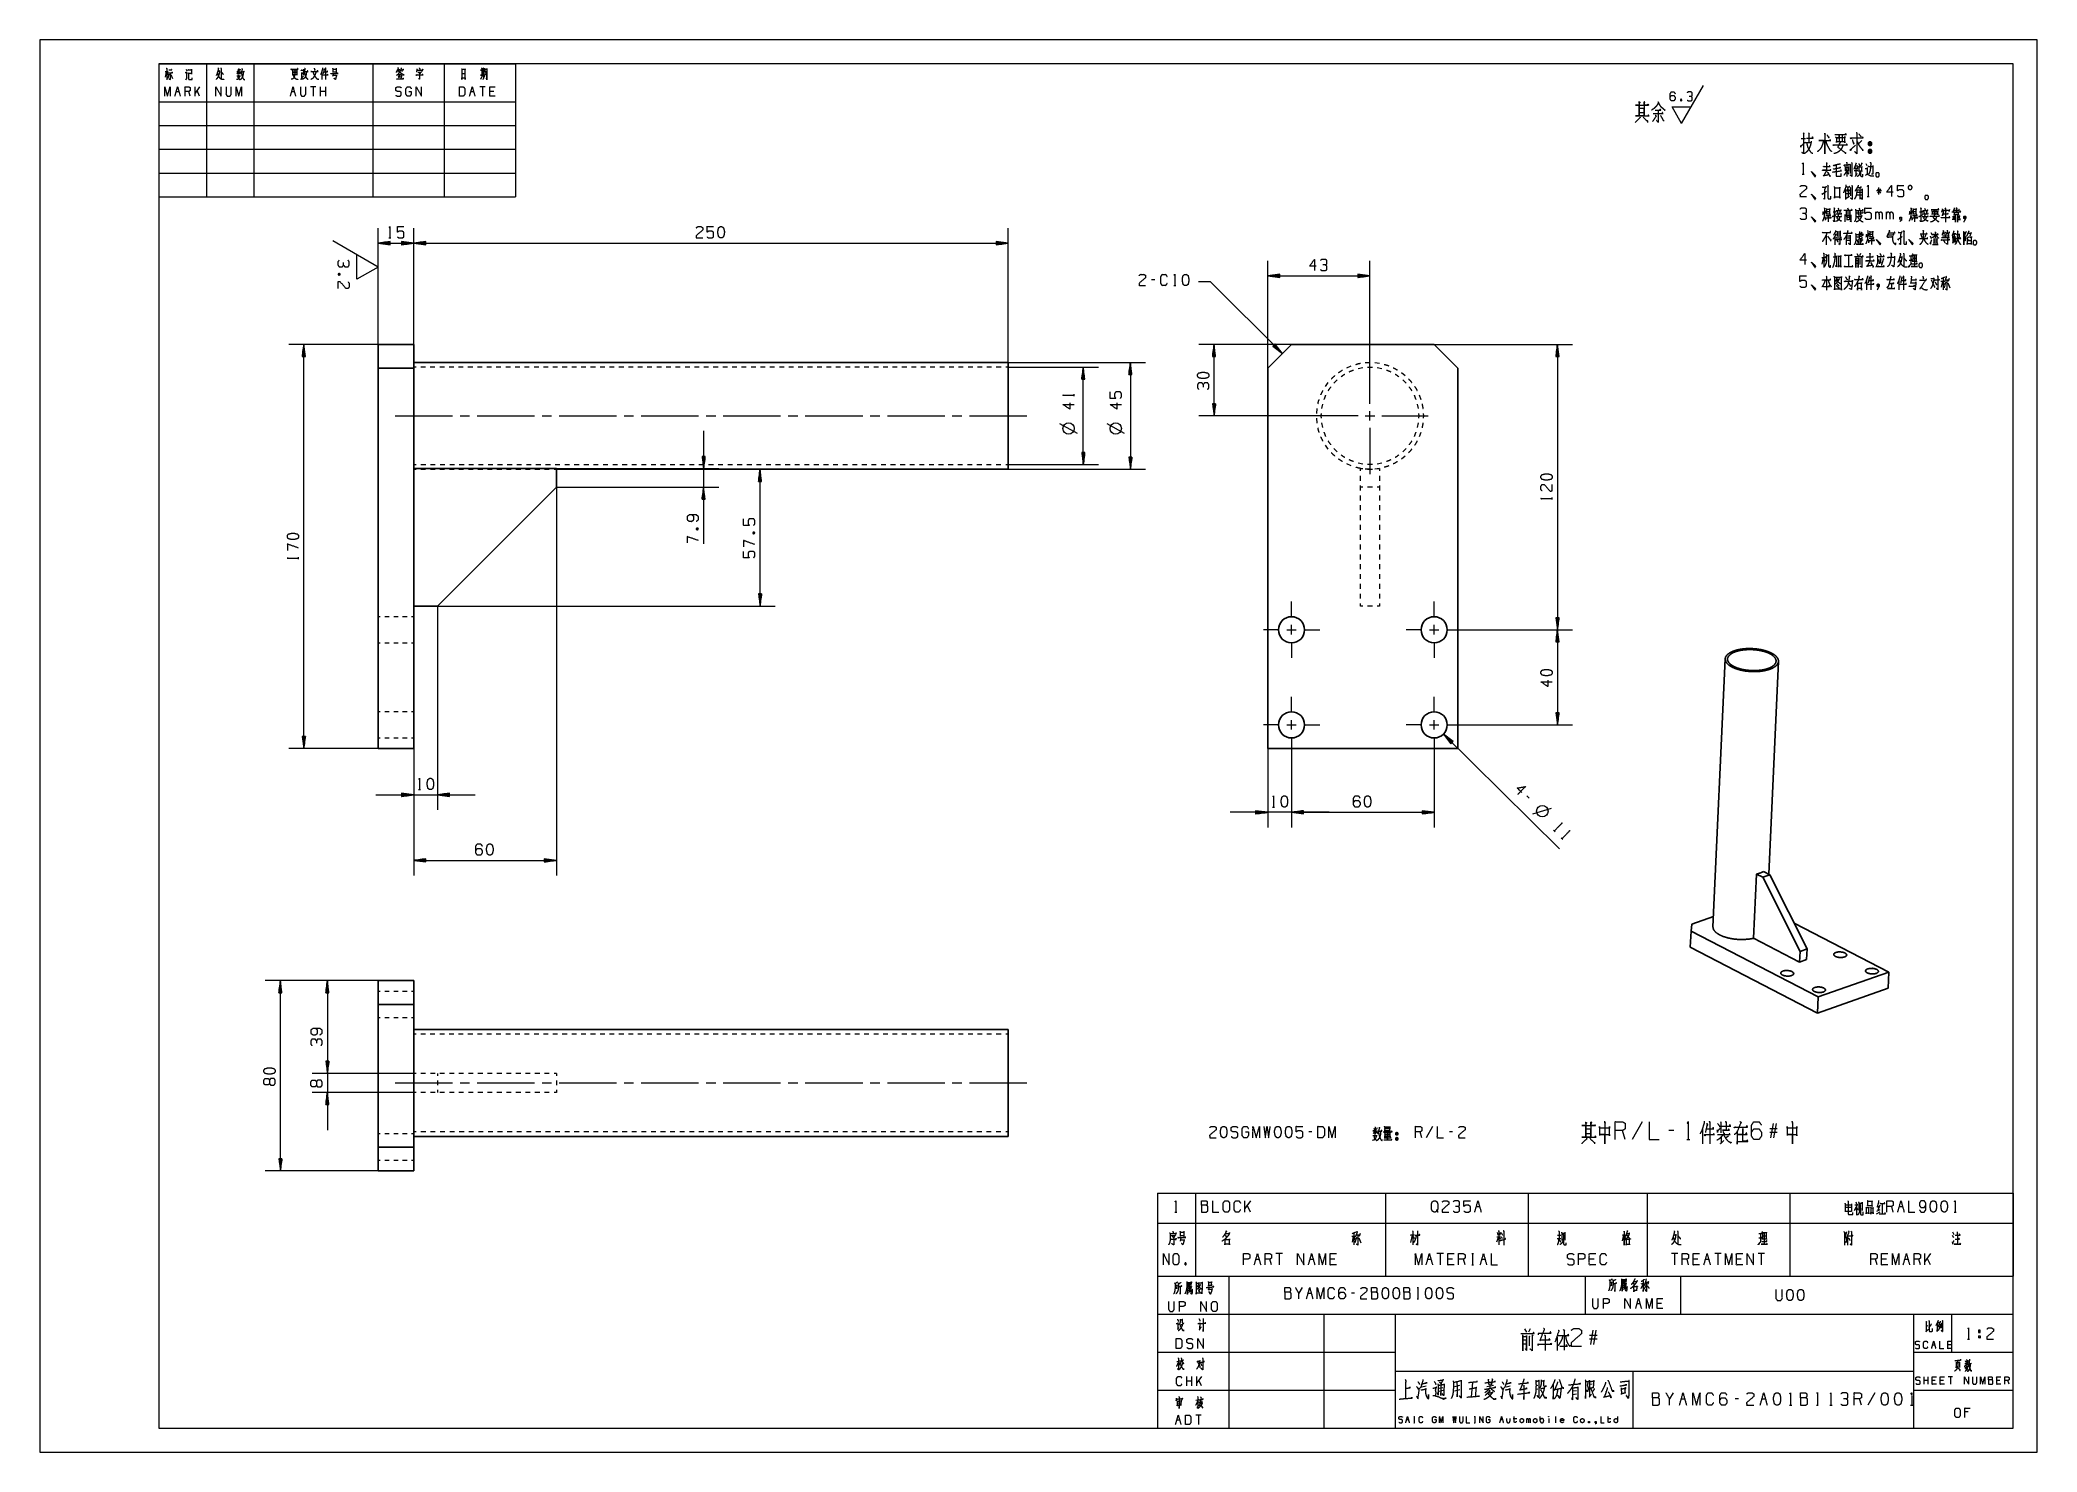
# Model space of a CAD drawing. Header units: millimetres. Extents: x 0 to 420, y 0 to 297.
import ezdxf

# ---------------------------------------------------------------- set-up
doc = ezdxf.new("R2010")
doc.units = ezdxf.units.MM
doc.layers.add('101', color=7, linetype='Continuous', true_color=0xffffff)

msp = doc.modelspace()

# ---------------------------------------------------------------- linework, layer by layer
at = {"layer": '101', "color": 133, "linetype": 'Continuous', "lineweight": 18}
for p, q in [((0, 297), (0, 0)), ((420, 297), (0, 297)), ((420, 0), (420, 297)), ((25, 292), (25, 264)), ((25, 292), (100, 292)), ((25, 292), (100, 292)), ((25, 292), (100, 292)), ((25, 292), (25, 5)), ((415, 292), (25, 292)), ((35, 292), (35, 264)), ((45, 292), (45, 264)), ((70, 292), (70, 264)), ((85, 292), (85, 264)), ((100, 292), (100, 264)), ((415, 5), (415, 292)), ((25, 284), (100, 284)), ((25, 279), (100, 279)), ((25, 274), (100, 274)), ((25, 269), (100, 269)), ((25, 264), (100, 264)), ((235, 37), (415, 37)), ((235, 37), (235, 5)), ((250, 37), (250, 5)), ((325, 37), (325, 29)), ((345, 37), (345, 29)), ((235, 29), (415, 29)), ((270, 29), (270, 5)), ((285, 29), (285, 5)), ((394, 29), (394, 5)), ((402, 29), (402, 21)), ((235, 21), (285, 21)), ((394, 21), (415, 21)), ((285, 17), (394, 17)), ((335, 17), (335, 5)), ((235, 13), (285, 13)), ((394, 13), (415, 13)), ((25, 5), (415, 5)), ((235, 5), (415, 5)), ((0, 0), (420, 0))]:
    msp.add_line(p, q, dxfattribs=at)
at = {"layer": '101', "color": 72, "linetype": 'Continuous', "lineweight": 18}
for p, q in [((26.57, 290.3), (26.35, 289.18)), ((26.36, 290.36), (26.98, 290.36)), ((26.69, 290.14), (26.91, 289.66)), ((30.74, 290.88), (30.87, 290.49)), ((31.13, 290.07), (31.22, 289.97)), ((37.42, 290.41), (37.77, 290.41)), ((41.69, 290.2), (41.43, 289.78)), ((41.53, 290.78), (41.66, 290.49)), ((41.88, 290.18), (42.11, 289.91)), ((42.14, 290.82), (41.95, 290.49)), ((53.11, 290.49), (53.99, 290.49)), ((53.11, 290.14), (53.98, 290.14)), ((54.01, 290.63), (54.01, 289.56)), ((55, 290.16), (55, 288.89)), ((55.02, 290.01), (55.35, 290.01)), ((55.4, 290.82), (55.37, 289.89)), ((59.27, 290.28), (59.27, 288.65)), ((61.56, 290.86), (62.32, 290.86)), ((61.56, 290.28), (62.32, 290.28)), ((61.73, 289.91), (61.56, 289.33)), ((62.33, 291.05), (62.33, 290.09)), ((76.04, 290.67), (76.21, 290.34)), ((92.86, 289.95), (93.25, 289.95)), ((93.22, 291.13), (93.33, 290.98)), ((27.11, 289.78), (26.88, 288.91)), ((27.56, 289.76), (27.87, 288.87)), ((28.66, 286.17), (29.22, 286.17)), ((30.65, 288.62), (30.93, 289.08)), ((31.62, 285.18), (31.34, 286.17)), ((32.63, 285.18), (32.63, 287.14)), ((33.59, 287.14), (32.63, 285.78)), ((33.59, 285.18), (33.04, 286.36)), ((41.4, 289.47), (42.16, 289.47)), ((52.94, 286.17), (53.49, 286.17)), ((53.1, 289.76), (53.98, 289.76)), ((58.02, 287.14), (56.9, 287.14)), ((57.46, 287.14), (57.46, 285.18)), ((59.02, 285.18), (59.02, 287.14)), ((60.14, 286.17), (59.02, 286.17)), ((60.14, 285.18), (60.14, 287.14)), ((61.6, 289.56), (62.33, 289.56)), ((75.31, 289.52), (75.48, 289.02)), ((75.35, 289.72), (76.07, 289.72)), ((75.6, 289.62), (75.76, 289.2)), ((76.13, 289.56), (75.92, 288.89)), ((90.65, 286.17), (91.2, 286.17)), ((93.6, 287.14), (92.49, 287.14)), ((92.92, 289.33), (92.65, 288.71)), ((93.05, 287.14), (93.05, 285.18)), ((93.18, 289.37), (93.28, 289.04)), ((93.75, 288.94), (94, 288.69)), ((95.45, 286.17), (94.61, 286.17)), ((370.4, 276.24), (371.3, 276.24)), ((371.3, 275.45), (372.44, 275.45)), ((379.69, 270.2), (380.36, 270.22)), ((380.04, 269.57), (380.36, 268.8)), ((380.64, 270.9), (380.78, 270.75)), ((380.69, 270.8), (380.69, 268.92)), ((380.98, 271.25), (381.12, 271.1)), ((383.87, 269.95), (384.19, 269.95)), ((384.01, 271.02), (384.22, 270.62)), ((370.62, 268.8), (371.04, 268.8)), ((379.69, 265.64), (379.69, 263.46)), ((380.25, 265.26), (380.25, 263.99)), ((380.38, 265.69), (380.55, 265.19)), ((381.01, 266.36), (381.26, 266.29)), ((382.12, 264.96), (383.22, 264.96)), ((382.23, 265.94), (382.92, 265.94)), ((383.01, 266.14), (382.67, 265.66)), ((387.26, 265.24), (386.25, 265.24)), ((387.08, 265.71), (386.43, 264.76)), ((386.43, 265.71), (387.1, 264.76)), ((386.75, 264.51), (386.75, 265.94)), ((377.94, 260.97), (378.08, 260.55)), ((378.12, 261.6), (378.28, 261.25)), ((378.58, 261), (378.43, 260.5)), ((379.88, 263.74), (380.53, 264.16)), ((379.93, 260.82), (380.64, 260.82)), ((380.13, 261.67), (380.27, 261.32)), ((380.64, 261), (380.64, 260.22)), ((382.09, 264.41), (383.2, 264.41)), ((382.49, 261.6), (382.72, 261.25)), ((384.27, 264.04), (384.7, 264.04)), ((386.09, 259.27), (386.09, 260.85)), ((388.37, 259.27), (388.37, 260.85)), ((396.15, 260.97), (396.29, 260.55)), ((396.33, 261.6), (396.49, 261.25)), ((396.79, 261), (396.65, 260.5)), ((400.63, 261.7), (400.79, 261.32)), ((401.59, 261.37), (401.43, 260.87)), ((377.98, 256.64), (378.56, 256.64)), ((377.98, 256.21), (378.56, 256.21)), ((378.56, 256.84), (378.56, 255.64)), ((379.63, 260.07), (380.87, 260.07)), ((379.88, 260.4), (380.68, 260.4)), ((380, 259.72), (380.55, 259.72)), ((380, 259.25), (380.55, 259.25)), ((380.59, 259.92), (380.59, 259.15)), ((382.07, 259.85), (383.08, 259.85)), ((400.33, 256.36), (400.44, 256.06)), ((401.2, 256.36), (401.36, 256.04)), ((73.38, 255.35), (73.8, 255.35)), ((375.65, 255.94), (375.65, 253.89)), ((375.91, 255.76), (376.58, 254.89)), ((376.64, 255.06), (376.56, 254.69)), ((377.44, 255.64), (377.44, 253.89)), ((377.98, 255.79), (378.56, 255.79)), ((378.52, 253.94), (378.33, 254.16)), ((378.52, 255.44), (378.52, 253.99)), ((379.95, 255.39), (380.62, 255.39)), ((379.97, 254.86), (380.64, 254.86)), ((382.12, 252.07), (382.37, 251.62)), ((382.88, 252.07), (382.67, 251.62)), ((400.7, 256.06), (400.7, 255.44)), ((405.82, 254.84), (406.16, 254.84)), ((375.04, 251.22), (374.71, 249.87)), ((375.12, 251.02), (375.45, 250.45)), ((380.34, 251.72), (380.34, 249.37)), ((380.34, 251.7), (380.34, 249.37)), ((382.21, 249.45), (382.39, 249.17)), ((391.14, 251.3), (391.56, 251.3)), ((393.42, 251.57), (393.42, 249.75)), ((393.86, 251.1), (394.64, 251.1)), ((63.12, 247.79), (62.7, 247.63)), ((234.45, 246.52), (233.78, 246.52)), ((238.45, 245.32), (238.88, 245.32)), ((375.65, 247.34), (375.82, 247.19)), ((375.73, 247.24), (375.73, 244.36)), ((384.12, 246.39), (384.12, 244.41)), ((390.94, 246.39), (390.94, 244.41)), ((397.65, 246.84), (398.32, 246.84)), ((399.77, 246.26), (400.53, 246.26)), ((400.1, 246.21), (399.84, 244.99)), ((400.25, 246.94), (400.25, 244.41)), ((400.28, 246.04), (400.49, 245.56)), ((400.76, 245.99), (400.44, 244.86)), ((400.67, 246.54), (401.45, 246.54)), ((400.69, 246.04), (400.83, 245.81)), ((401.27, 245.94), (401.68, 244.84)), ((401.52, 246.84), (401.34, 246.21)), ((217.53, 222.07), (217.53, 222.5)), ((218.17, 214.24), (214.52, 216.24)), ((228.08, 214.24), (224.43, 216.24)), ((318.04, 200.32), (318.04, 200.75)), ((138.03, 194.07), (138.46, 194.23)), ((149.9, 193.24), (150.32, 193.4)), ((54.4, 187.82), (54.4, 188.25)), ((79.63, 139.32), (80.05, 139.32)), ((259.23, 135.64), (259.66, 135.64)), ((313.2, 137.53), (312.72, 138)), ((313.93, 134.22), (317.92, 135.41)), ((318.33, 130.77), (318.63, 130.47)), ((319.95, 129.17), (320.25, 128.87)), ((267.5, 67.32), (266.83, 67.32)), ((280.69, 67.42), (280.37, 66.92)), ((280.49, 68.12), (280.65, 67.77)), ((280.92, 67.4), (281.2, 67.07)), ((281.23, 68.17), (281, 67.77)), ((290.6, 66.12), (290.27, 67.32)), ((292.88, 68.5), (291.54, 66.12)), ((297.1, 67.32), (296.43, 67.32)), ((333.38, 65.74), (332.85, 67.63)), ((336.96, 69.48), (334.85, 65.74)), ((343.6, 67.63), (342.54, 67.63)), ((349.66, 67.94), (349.66, 64.83)), ((365.36, 67.98), (363.78, 67.98)), ((365.36, 67.23), (363.78, 67.23)), ((364.03, 66.09), (364.56, 69.12)), ((365.11, 69.12), (364.58, 66.09)), ((280.33, 66.55), (281.25, 66.55)), ((346.32, 65.74), (346.99, 65.74)), ((355.14, 66.45), (354.55, 66.09)), ((235, 54.46), (235, 48.11)), ((235, 54.46), (243, 54.46)), ((238.67, 50.48), (239.09, 50.48)), ((243, 54.46), (283, 54.46)), ((243, 54.46), (243, 48.11)), ((254.57, 52.85), (253.41, 51.2)), ((253.41, 50.48), (253.41, 52.85)), ((254.57, 50.48), (253.9, 51.9)), ((283, 54.46), (313, 54.46)), ((283, 54.46), (283, 48.11)), ((302.09, 51.68), (302.76, 51.68)), ((313, 54.46), (313, 48.11)), ((313, 54.46), (338, 54.46)), ((338, 54.46), (338, 48.11)), ((338, 54.46), (368, 54.46)), ((368, 54.46), (368, 48.11)), ((368, 54.46), (415, 54.46)), ((379.68, 52.03), (380.95, 52.03)), ((379.68, 51.5), (380.95, 51.5)), ((379.7, 50.7), (380.95, 50.7)), ((380.99, 52.22), (380.99, 50.6)), ((381.87, 52.65), (382.02, 52.22)), ((382.04, 51.4), (382.34, 50.93)), ((386.26, 50.08), (386.98, 50.55)), ((386.28, 50.7), (387, 51.03)), ((386.93, 51.95), (386.49, 50.85)), ((387.44, 52.22), (387.44, 50.17)), ((389.77, 50.48), (389.44, 51.68)), ((391.04, 51.68), (391.71, 51.68)), ((402.55, 50.48), (402.97, 50.48)), ((415, 54.46), (415, 48.11)), ((235, 48.11), (243, 48.11)), ((235, 48.11), (235, 37)), ((239.76, 46.22), (240.58, 46.22)), ((240.59, 46.45), (240.59, 45.3)), ((243, 48.11), (283, 48.11)), ((243, 48.11), (243, 37)), ((283, 48.11), (313, 48.11)), ((283, 48.11), (283, 37)), ((307.33, 46.2), (307.61, 45.62)), ((313, 48.11), (338, 48.11)), ((313, 48.11), (313, 37)), ((320.7, 46.25), (320.7, 44.55)), ((338, 48.11), (368, 48.11)), ((338, 48.11), (338, 37)), ((368, 48.11), (415, 48.11)), ((368, 48.11), (368, 37)), ((380.84, 46.45), (381.02, 46.3)), ((402.21, 46.3), (402.51, 45.75)), ((415, 48.11), (415, 37)), ((239.76, 45.53), (240.58, 45.53)), ((239.95, 45.08), (239.76, 44.38)), ((239.81, 44.65), (240.59, 44.65)), ((249.23, 45.65), (249.55, 45.17)), ((275.88, 45.4), (276.64, 45.4)), ((276.21, 45.35), (275.95, 44.13)), ((276.35, 46.08), (276.35, 43.55)), ((276.39, 45.17), (276.6, 44.7)), ((276.87, 45.12), (276.55, 44)), ((276.78, 45.68), (277.56, 45.68)), ((276.8, 45.17), (276.94, 44.95)), ((277.38, 45.08), (277.79, 43.98)), ((277.63, 45.98), (277.45, 45.35)), ((288.6, 45.62), (288.21, 44.08)), ((288.74, 45.35), (289.04, 44.9)), ((306.72, 45.25), (306.32, 44.17)), ((306.37, 45.25), (307.18, 45.25)), ((306.49, 46.18), (306.62, 45.6)), ((306.87, 45.25), (307.18, 44.77)), ((307.15, 46.18), (306.94, 45.53)), ((307.31, 45.37), (307.52, 44.92)), ((319.06, 44.95), (319.87, 44.95)), ((319.15, 45.65), (319.82, 45.65)), ((320.1, 46.03), (320.7, 46.03)), ((333.02, 45.6), (332.74, 44.45)), ((343.6, 45.68), (344.03, 45.68)), ((361.81, 45.95), (361.81, 44.13)), ((362.25, 45.48), (363.03, 45.48)), ((379.52, 46.1), (379.87, 46.1)), ((380.17, 45.6), (380.17, 43.53)), ((402.12, 45.6), (402.42, 45.12)), ((240.85, 39.81), (240.99, 39.39)), ((255.72, 40.56), (256.39, 40.56)), ((259, 39.36), (258.67, 40.56)), ((261.28, 41.74), (259.94, 41.74)), ((260.61, 41.74), (260.61, 39.36)), ((267.1, 40.56), (267.77, 40.56)), ((272.33, 40.56), (271.32, 40.56)), ((291.86, 40.56), (292.53, 40.56)), ((295.14, 41.74), (293.8, 41.74)), ((294.47, 41.74), (294.47, 39.36)), ((297.08, 40.56), (296.08, 40.56)), ((299.7, 39.36), (299.36, 40.56)), ((301.12, 41.74), (301.46, 41.74)), ((301.12, 39.36), (301.46, 39.36)), ((301.3, 41.74), (301.3, 39.36)), ((303.24, 40.56), (303.91, 40.56)), ((326.85, 40.56), (325.84, 40.56)), ((344.45, 41.74), (343.11, 41.74)), ((343.78, 41.74), (343.78, 39.36)), ((346.73, 39.36), (346.39, 40.56)), ((348.67, 40.56), (347.66, 40.56)), ((350.27, 40.56), (350.94, 40.56)), ((353.56, 41.74), (352.21, 41.74)), ((352.88, 41.74), (352.88, 39.36)), ((357.77, 40.56), (356.76, 40.56)), ((362.66, 41.74), (361.32, 41.74)), ((361.99, 41.74), (361.99, 39.36)), ((386.37, 39.36), (386.04, 40.56)), ((388.31, 40.56), (387.31, 40.56)), ((392.19, 40.56), (392.87, 40.56)), ((395.48, 39.36), (395.14, 40.56)), ((397.58, 41.74), (396.41, 40.09)), ((396.41, 39.36), (396.41, 41.74)), ((397.58, 39.36), (396.91, 40.79)), ((235, 37), (243, 37)), ((241.5, 33.66), (242.04, 33.81)), ((241.79, 35.05), (241.78, 33.74)), ((243, 37), (283, 37)), ((265.42, 34.58), (264.75, 33.41)), ((283, 37), (313, 37)), ((289.62, 34.58), (289.95, 34.58)), ((289.79, 34.58), (289.79, 32.21)), ((313, 37), (338, 37)), ((332.92, 34.28), (333.47, 34.43)), ((333.22, 35.67), (333.2, 34.36)), ((336.72, 35.38), (337.43, 35.58)), ((338, 37), (368, 37)), ((368, 37), (415, 37)), ((266.69, 33.41), (267.37, 33.41)), ((276.47, 33.41), (275.8, 33.41)), ((289.62, 32.21), (289.95, 32.21)), ((335.89, 31.26), (336.48, 31.26)), ((341.01, 31.26), (340.12, 31.26)), ((312.22, 25.91), (312.61, 25.2)), ((313.41, 25.91), (313.08, 25.2)), ((326.14, 22.6), (326.67, 25.63)), ((327.22, 25.63), (326.7, 22.6)), ((396.78, 26.5), (397.1, 26.62)), ((312.36, 21.77), (312.63, 21.34)), ((317.89, 22.64), (317.75, 22.92)), ((319.05, 24.25), (319.05, 21.34)), ((321.03, 22.56), (320.89, 22.25)), ((327.48, 24.49), (325.89, 24.49)), ((327.48, 23.74), (325.89, 23.74)), ((398.04, 22.56), (398.48, 22.56)), ((401.88, 22.56), (401.21, 22.56)), ((405.37, 23.74), (405.8, 23.74)), ((407.69, 24.46), (408.02, 24.46)), ((407.69, 24.46), (407.69, 23.99)), ((239.62, 19.15), (239.06, 19.01)), ((239.43, 18.9), (239.63, 18.63)), ((404.78, 18.63), (405.57, 18.79)), ((405.68, 18.57), (406.23, 18.69)), ((241.17, 13.94), (241.17, 15.91)), ((242.28, 14.94), (241.17, 14.94)), ((242.28, 13.94), (242.28, 15.91)), ((243.29, 13.94), (243.29, 15.91)), ((244.25, 15.91), (243.29, 14.54)), ((244.25, 13.94), (243.7, 15.12)), ((290.64, 13.69), (291.54, 13.94)), ((294.25, 13.42), (295.03, 13.59)), ((294.25, 12.8), (295.08, 13)), ((297.47, 12.9), (298.59, 13.18)), ((298.54, 14.01), (297.49, 13.73)), ((301.25, 14.63), (300.98, 11.62)), ((304.3, 13.8), (305.66, 14.04)), ((308.32, 13.69), (309.22, 13.94)), ((315.02, 14.01), (314.63, 13.94)), ((315, 13.25), (314.63, 13.14)), ((323.17, 12.9), (322.32, 12.8)), ((323.85, 14.45), (323.66, 14.35)), ((326.44, 14.25), (325.93, 14.18)), ((396.24, 14.25), (396.24, 15.82)), ((397.13, 15.04), (396.24, 15.04)), ((397.13, 14.25), (397.13, 15.82)), ((398.6, 15.04), (397.94, 15.04)), ((400.3, 15.04), (399.63, 15.04)), ((402.22, 15.82), (401.33, 15.82)), ((401.78, 15.82), (401.78, 14.25)), ((412.18, 15.04), (411.51, 15.04)), ((414.1, 14.25), (413.88, 15.04)), ((239.32, 10.28), (239.85, 10.36)), ((243.7, 10.96), (243.12, 10.84)), ((243.49, 10.67), (243.68, 10.43)), ((322.32, 12.14), (323.17, 12.25)), ((343.45, 12.47), (342.71, 11.17)), ((345.17, 11.17), (345.91, 11.17)), ((357.23, 11.17), (356.49, 11.17)), ((362.14, 11.17), (362.88, 11.17)), ((367.94, 9.85), (368.4, 9.85)), ((373.63, 12.47), (374, 12.47)), ((373.63, 9.85), (374, 9.85)), ((373.83, 12.47), (373.83, 9.85)), ((376.42, 9.85), (376.89, 9.85)), ((383.06, 9.85), (382.68, 11.17)), ((385.88, 12.47), (384.4, 9.85)), ((393.39, 9.85), (393.86, 9.85)), ((405.52, 8.46), (404.84, 8.46)), ((239.1, 6.79), (239.66, 6.79)), ((244.18, 7.77), (243.07, 7.77)), ((243.62, 7.77), (243.62, 5.8)), ((287.41, 6.84), (287.78, 6.84)), ((288.91, 7.48), (289.1, 7.48)), ((288.91, 6.17), (289.1, 6.17)), ((289.01, 7.48), (289.01, 6.17)), ((301.64, 7.48), (301.83, 7.48)), ((301.64, 6.17), (301.83, 6.17)), ((301.74, 7.48), (301.74, 6.17)), ((307.21, 6.84), (307.58, 6.84)), ((309.85, 7.04), (310.59, 7.04)), ((312.68, 6.17), (312.68, 7.04)), ((315.51, 6.52), (315.51, 7.48)), ((317.3, 7.04), (317.3, 6.17)), ((318.71, 7.5), (318.71, 6.17)), ((329.66, 7.04), (330.39, 7.04))]:
    msp.add_line(p, q, dxfattribs=at)
at = {"layer": '101', "color": 43, "linetype": 'Continuous', "lineweight": 18}
for p, q in [((345.26, 279.45), (349.88, 287.45)), ((343.25, 282.95), (347.28, 282.95)), ((345.26, 279.45), (343.25, 282.95)), ((345.08, 284.54), (345.21, 284.21))]:
    msp.add_line(p, q, dxfattribs=at)
at = {"layer": '101', "color": 22, "linetype": 'Continuous', "lineweight": 18}
for p, q in [((71.11, 147.94), (71.11, 257.44)), ((78.61, 227.94), (78.61, 257.44)), ((78.61, 227.94), (78.61, 257.44)), ((203.61, 206.69), (203.61, 257.44)), ((73.65, 254.6), (71.11, 254.26)), ((71.11, 254.26), (78.61, 254.26)), ((71.11, 254.26), (73.65, 253.93)), ((71.11, 245.42), (71.11, 253.04)), ((73.65, 254.29), (71.3, 254.29)), ((73.65, 254.24), (71.3, 254.24)), ((73.65, 254.34), (71.69, 254.34)), ((73.65, 254.18), (71.69, 254.18)), ((73.65, 254.39), (72.08, 254.39)), ((73.65, 254.13), (72.08, 254.13)), ((73.65, 254.44), (72.46, 254.44)), ((73.65, 254.08), (72.46, 254.08)), ((73.65, 254.49), (72.85, 254.49)), ((73.65, 254.03), (72.85, 254.03)), ((73.65, 254.54), (73.23, 254.54)), ((73.65, 253.98), (73.23, 253.98)), ((73.65, 254.59), (73.62, 254.59)), ((73.65, 254.59), (73.62, 254.59)), ((73.65, 253.93), (73.62, 253.93)), ((73.65, 253.93), (73.62, 253.93)), ((73.65, 253.93), (73.65, 254.6)), ((78.61, 254.26), (76.07, 254.6)), ((76.07, 254.6), (76.07, 253.93)), ((76.07, 254.59), (76.1, 254.59)), ((76.07, 254.59), (76.1, 254.59)), ((76.07, 254.54), (76.49, 254.54)), ((76.07, 254.49), (76.88, 254.49)), ((76.07, 254.44), (77.26, 254.44)), ((76.07, 254.39), (77.65, 254.39)), ((76.07, 254.34), (78.03, 254.34)), ((76.07, 254.29), (78.42, 254.29)), ((76.07, 253.93), (78.61, 254.26)), ((76.07, 254.24), (78.42, 254.24)), ((76.07, 254.18), (78.03, 254.18)), ((76.07, 254.13), (77.65, 254.13)), ((76.07, 254.08), (77.26, 254.08)), ((76.07, 254.03), (76.88, 254.03)), ((76.07, 253.98), (76.49, 253.98)), ((76.07, 253.93), (76.1, 253.93)), ((76.07, 253.93), (76.1, 253.93)), ((81.15, 254.6), (78.61, 254.26)), ((78.61, 254.26), (203.61, 254.26)), ((78.61, 254.26), (81.15, 253.93)), ((81.15, 254.29), (78.8, 254.29)), ((81.15, 254.24), (78.8, 254.24)), ((81.15, 254.34), (79.19, 254.34)), ((81.15, 254.18), (79.19, 254.18)), ((81.15, 254.39), (79.58, 254.39)), ((81.15, 254.13), (79.58, 254.13)), ((81.15, 254.44), (79.96, 254.44)), ((81.15, 254.08), (79.96, 254.08)), ((81.15, 254.49), (80.35, 254.49)), ((81.15, 254.03), (80.35, 254.03)), ((81.15, 254.54), (80.73, 254.54)), ((81.15, 253.98), (80.73, 253.98)), ((81.15, 254.59), (81.12, 254.59)), ((81.15, 254.59), (81.12, 254.59)), ((81.15, 253.93), (81.12, 253.93)), ((81.15, 253.93), (81.12, 253.93)), ((81.15, 253.93), (81.15, 254.6)), ((203.61, 254.26), (201.07, 254.6)), ((201.07, 254.6), (201.07, 253.93)), ((201.07, 254.59), (201.1, 254.59)), ((201.07, 254.59), (201.1, 254.59)), ((201.07, 254.54), (201.49, 254.54)), ((201.07, 254.49), (201.88, 254.49)), ((201.07, 254.44), (202.26, 254.44)), ((201.07, 254.39), (202.65, 254.39)), ((201.07, 254.34), (203.03, 254.34)), ((201.07, 254.29), (203.42, 254.29)), ((201.07, 253.93), (203.61, 254.26)), ((201.07, 254.24), (203.42, 254.24)), ((201.07, 254.18), (203.03, 254.18)), ((201.07, 254.13), (202.65, 254.13)), ((201.07, 254.08), (202.26, 254.08)), ((201.07, 254.03), (201.88, 254.03)), ((201.07, 253.98), (201.49, 253.98)), ((201.07, 253.93), (201.1, 253.93)), ((201.07, 253.93), (201.1, 253.93)), ((258.21, 227.94), (258.21, 250.56)), ((279.71, 230.19), (279.71, 250.56)), ((246.18, 246.13), (243.64, 246.13)), ((246.18, 246.13), (261.29, 231.02)), ((260.75, 247.72), (258.21, 247.38)), ((258.21, 247.38), (260.75, 247.05)), ((258.21, 247.38), (279.71, 247.38)), ((260.75, 247.41), (258.41, 247.41)), ((260.75, 247.36), (258.41, 247.36)), ((260.75, 247.46), (258.79, 247.46)), ((260.75, 247.31), (258.79, 247.31)), ((260.75, 247.51), (259.18, 247.51)), ((260.75, 247.26), (259.18, 247.26)), ((260.75, 247.56), (259.57, 247.56)), ((260.75, 247.21), (259.57, 247.21)), ((260.75, 247.61), (259.95, 247.61)), ((260.75, 247.16), (259.95, 247.16)), ((260.75, 247.66), (260.34, 247.66)), ((260.75, 247.1), (260.34, 247.1)), ((260.75, 247.71), (260.72, 247.71)), ((260.75, 247.71), (260.72, 247.71)), ((260.75, 247.05), (260.72, 247.05)), ((260.75, 247.05), (260.72, 247.05)), ((260.75, 247.05), (260.75, 247.72)), ((279.71, 247.38), (277.17, 247.72)), ((277.17, 247.72), (277.17, 247.05)), ((277.17, 247.71), (277.21, 247.71)), ((277.17, 247.71), (277.21, 247.71)), ((277.17, 247.66), (277.59, 247.66)), ((277.17, 247.61), (277.98, 247.61)), ((277.17, 247.56), (278.36, 247.56)), ((277.17, 247.51), (278.75, 247.51)), ((277.17, 247.46), (279.14, 247.46)), ((277.17, 247.41), (279.52, 247.41)), ((277.17, 247.05), (279.71, 247.38)), ((277.17, 247.36), (279.52, 247.36)), ((277.17, 247.31), (279.14, 247.31)), ((277.17, 247.26), (278.75, 247.26)), ((277.17, 247.21), (278.36, 247.21)), ((277.17, 247.16), (277.98, 247.16)), ((277.17, 247.1), (277.59, 247.1)), ((277.17, 247.05), (277.21, 247.05)), ((277.17, 247.05), (277.21, 247.05)), ((71.11, 232.94), (52.32, 232.94)), ((55.49, 232.94), (55.16, 230.4)), ((55.27, 230.4), (55.27, 231.21)), ((55.32, 230.4), (55.32, 231.59)), ((55.37, 230.4), (55.37, 231.98)), ((55.42, 230.4), (55.42, 232.36)), ((55.47, 230.4), (55.47, 232.75)), ((55.83, 230.4), (55.49, 232.94)), ((55.49, 147.94), (55.49, 232.94)), ((55.52, 230.4), (55.52, 232.75)), ((55.57, 230.4), (55.57, 232.36)), ((55.62, 230.4), (55.62, 231.98)), ((55.67, 230.4), (55.67, 231.59)), ((55.72, 230.4), (55.72, 231.21)), ((263.21, 232.94), (243.74, 232.94)), ((246.92, 232.94), (246.58, 230.4)), ((246.69, 230.4), (246.69, 231.21)), ((246.74, 230.4), (246.74, 231.59)), ((246.79, 230.4), (246.79, 231.98)), ((246.84, 230.4), (246.84, 232.36)), ((246.89, 230.4), (246.89, 232.75)), ((246.92, 217.94), (246.92, 232.94)), ((247.25, 230.4), (246.92, 232.94)), ((246.94, 230.4), (246.94, 232.75)), ((246.99, 230.4), (246.99, 232.36)), ((247.04, 230.4), (247.04, 231.98)), ((247.1, 230.4), (247.1, 231.59)), ((247.15, 230.4), (247.15, 231.21)), ((259.73, 233.05), (259.26, 232.58)), ((259.26, 232.58), (259.28, 232.56)), ((259.26, 232.58), (259.28, 232.56)), ((259.26, 232.58), (261.29, 231.02)), ((259.3, 232.62), (259.59, 232.32)), ((259.33, 232.65), (259.9, 232.09)), ((259.37, 232.69), (260.21, 231.85)), ((259.41, 232.73), (260.52, 231.61)), ((259.44, 232.76), (260.83, 231.38)), ((259.48, 232.8), (261.14, 231.14)), ((259.51, 232.83), (261.17, 231.17)), ((259.55, 232.87), (260.94, 231.48)), ((259.59, 232.91), (260.7, 231.79)), ((259.62, 232.94), (260.46, 232.1)), ((259.66, 232.98), (260.23, 232.41)), ((259.69, 233.01), (259.99, 232.72)), ((259.73, 233.05), (259.75, 233.03)), ((259.73, 233.05), (259.75, 233.03)), ((261.29, 231.02), (259.73, 233.05)), ((293.21, 232.94), (322.31, 232.94)), ((319.14, 232.94), (318.8, 230.4)), ((318.91, 230.4), (318.91, 231.21)), ((318.96, 230.4), (318.96, 231.59)), ((319.01, 230.4), (319.01, 231.98)), ((319.06, 230.4), (319.06, 232.36)), ((319.11, 230.4), (319.11, 232.75)), ((319.47, 230.4), (319.14, 232.94)), ((319.14, 232.94), (319.14, 172.94)), ((319.16, 230.4), (319.16, 232.75)), ((319.21, 230.4), (319.21, 232.36)), ((319.26, 230.4), (319.26, 231.98)), ((319.31, 230.4), (319.31, 231.59)), ((319.36, 230.4), (319.36, 231.21)), ((55.16, 230.4), (55.16, 230.43)), ((55.16, 230.4), (55.16, 230.43)), ((55.16, 230.4), (55.83, 230.4)), ((55.22, 230.4), (55.22, 230.82)), ((55.77, 230.4), (55.77, 230.82)), ((55.82, 230.4), (55.82, 230.43)), ((55.82, 230.4), (55.82, 230.43)), ((203.61, 229.19), (232.5, 229.19)), ((203.61, 228.19), (222.59, 228.19)), ((219.42, 228.19), (219.09, 225.65)), ((219.24, 225.65), (219.24, 226.84)), ((219.29, 225.65), (219.29, 227.23)), ((219.34, 225.65), (219.34, 227.61)), ((219.39, 225.65), (219.39, 228)), ((219.75, 225.65), (219.42, 228.19)), ((219.42, 207.69), (219.42, 228.19)), ((219.44, 225.65), (219.44, 228)), ((219.5, 225.65), (219.5, 227.61)), ((219.55, 225.65), (219.55, 227.23)), ((219.6, 225.65), (219.6, 226.84)), ((229.32, 229.19), (228.99, 226.65)), ((229.05, 226.65), (229.05, 227.07)), ((229.1, 226.65), (229.1, 227.46)), ((229.15, 226.65), (229.15, 227.84)), ((229.2, 226.65), (229.2, 228.23)), ((229.25, 226.65), (229.25, 228.61)), ((229.3, 226.65), (229.3, 229)), ((229.32, 229.19), (229.32, 206.69)), ((229.66, 226.65), (229.32, 229.19)), ((229.35, 226.65), (229.35, 229)), ((229.4, 226.65), (229.4, 228.61)), ((229.45, 226.65), (229.45, 228.23)), ((229.5, 226.65), (229.5, 227.84)), ((229.55, 226.65), (229.55, 227.46)), ((229.6, 226.65), (229.6, 227.07)), ((246.58, 230.4), (247.25, 230.4)), ((246.59, 230.4), (246.59, 230.43)), ((246.59, 230.4), (246.59, 230.43)), ((246.64, 230.4), (246.64, 230.82)), ((247.2, 230.4), (247.2, 230.82)), ((247.25, 230.4), (247.25, 230.43)), ((247.25, 230.4), (247.25, 230.43)), ((318.8, 230.4), (319.47, 230.4)), ((318.81, 230.4), (318.81, 230.43)), ((318.81, 230.4), (318.81, 230.43)), ((318.86, 230.4), (318.86, 230.82)), ((319.42, 230.4), (319.42, 230.82)), ((319.47, 230.4), (319.47, 230.43)), ((319.47, 230.4), (319.47, 230.43)), ((219.09, 225.65), (219.09, 225.68)), ((219.09, 225.65), (219.09, 225.68)), ((219.09, 225.65), (219.75, 225.65)), ((219.14, 225.65), (219.14, 226.07)), ((219.19, 225.65), (219.19, 226.46)), ((219.65, 225.65), (219.65, 226.46)), ((219.7, 225.65), (219.7, 226.07)), ((219.75, 225.65), (219.75, 225.68)), ((219.75, 225.65), (219.75, 225.68)), ((228.99, 226.65), (228.99, 226.68)), ((228.99, 226.65), (228.99, 226.68)), ((228.99, 226.65), (229.66, 226.65)), ((229.65, 226.65), (229.65, 226.68)), ((229.65, 226.65), (229.65, 226.68)), ((247.25, 220.48), (246.58, 220.48)), ((246.58, 220.48), (246.92, 217.94)), ((246.59, 220.48), (246.59, 220.45)), ((246.59, 220.48), (246.59, 220.45)), ((246.64, 220.48), (246.64, 220.07)), ((246.69, 220.48), (246.69, 219.68)), ((246.74, 220.48), (246.74, 219.29)), ((246.79, 220.48), (246.79, 218.91)), ((246.84, 220.48), (246.84, 218.52)), ((246.89, 220.48), (246.89, 218.14)), ((246.92, 217.94), (247.25, 220.48)), ((246.94, 220.48), (246.94, 218.14)), ((246.99, 220.48), (246.99, 218.52)), ((247.04, 220.48), (247.04, 218.91)), ((247.1, 220.48), (247.1, 219.29)), ((247.15, 220.48), (247.15, 219.68)), ((247.2, 220.48), (247.2, 220.07)), ((247.25, 220.48), (247.25, 220.45)), ((247.25, 220.48), (247.25, 220.45)), ((139.57, 214.81), (139.57, 191.03)), ((267.46, 217.94), (243.74, 217.94)), ((219.09, 210.23), (219.09, 210.2)), ((219.09, 210.23), (219.42, 207.69)), ((219.75, 210.23), (219.09, 210.23)), ((219.09, 210.23), (219.09, 210.2)), ((219.14, 210.23), (219.14, 209.82)), ((219.19, 210.23), (219.19, 209.43)), ((219.24, 210.23), (219.24, 209.04)), ((219.29, 210.23), (219.29, 208.66)), ((219.34, 210.23), (219.34, 208.27)), ((219.39, 210.23), (219.39, 207.89)), ((219.42, 207.69), (219.75, 210.23)), ((219.44, 210.23), (219.44, 207.89)), ((219.5, 210.23), (219.5, 208.27)), ((219.55, 210.23), (219.55, 208.66)), ((219.6, 210.23), (219.6, 209.04)), ((219.65, 210.23), (219.65, 209.43)), ((219.7, 210.23), (219.7, 209.82)), ((219.75, 210.23), (219.75, 210.2)), ((219.75, 210.23), (219.75, 210.2)), ((108.61, 206.87), (142.75, 206.87)), ((108.61, 206.69), (154.61, 206.69)), ((139.24, 209.41), (139.57, 206.87)), ((139.24, 209.41), (139.24, 209.38)), ((139.24, 209.41), (139.24, 209.38)), ((139.91, 209.41), (139.24, 209.41)), ((139.3, 209.41), (139.3, 208.99)), ((139.35, 209.41), (139.35, 208.61)), ((139.4, 209.41), (139.4, 208.22)), ((139.45, 209.41), (139.45, 207.84)), ((139.5, 209.41), (139.5, 207.45)), ((139.55, 209.41), (139.55, 207.06)), ((139.57, 206.87), (139.91, 209.41)), ((139.6, 209.41), (139.6, 207.06)), ((139.65, 209.41), (139.65, 207.45)), ((139.7, 209.41), (139.7, 207.84)), ((139.75, 209.41), (139.75, 208.22)), ((139.8, 209.41), (139.8, 208.61)), ((139.85, 209.41), (139.85, 208.99)), ((139.9, 209.41), (139.9, 209.38)), ((139.9, 209.41), (139.9, 209.38)), ((151.44, 206.69), (151.1, 204.15)), ((151.36, 204.15), (151.36, 206.11)), ((151.41, 204.15), (151.41, 206.5)), ((151.44, 177.94), (151.44, 206.69)), ((151.77, 204.15), (151.44, 206.69)), ((151.46, 204.15), (151.46, 206.5)), ((151.51, 204.15), (151.51, 206.11)), ((203.61, 207.69), (222.59, 207.69)), ((203.61, 206.69), (232.5, 206.69)), ((228.99, 209.23), (228.99, 209.2)), ((228.99, 209.23), (228.99, 209.2)), ((229.66, 209.23), (228.99, 209.23)), ((228.99, 209.23), (229.32, 206.69)), ((229.05, 209.23), (229.05, 208.82)), ((229.1, 209.23), (229.1, 208.43)), ((229.15, 209.23), (229.15, 208.04)), ((229.2, 209.23), (229.2, 207.66)), ((229.25, 209.23), (229.25, 207.27)), ((229.3, 209.23), (229.3, 206.89)), ((229.32, 206.69), (229.66, 209.23)), ((229.35, 209.23), (229.35, 206.89)), ((229.4, 209.23), (229.4, 207.27)), ((229.45, 209.23), (229.45, 207.66)), ((229.5, 209.23), (229.5, 208.04)), ((229.55, 209.23), (229.55, 208.43)), ((229.6, 209.23), (229.6, 208.82)), ((229.65, 209.23), (229.65, 209.2)), ((229.65, 209.23), (229.65, 209.2)), ((108.61, 202.94), (142.75, 202.94)), ((108.61, 202.94), (108.61, 121.27)), ((139.57, 202.94), (139.24, 200.4)), ((139.45, 200.4), (139.45, 201.98)), ((139.5, 200.4), (139.5, 202.36)), ((139.55, 200.4), (139.55, 202.75)), ((139.91, 200.4), (139.57, 202.94)), ((139.6, 200.4), (139.6, 202.75)), ((139.65, 200.4), (139.65, 202.36)), ((139.7, 200.4), (139.7, 201.98)), ((151.1, 204.15), (151.77, 204.15)), ((151.11, 204.15), (151.11, 204.18)), ((151.11, 204.15), (151.11, 204.18)), ((151.16, 204.15), (151.16, 204.57)), ((151.21, 204.15), (151.21, 204.96)), ((151.26, 204.15), (151.26, 205.34)), ((151.31, 204.15), (151.31, 205.73)), ((151.56, 204.15), (151.56, 205.73)), ((151.62, 204.15), (151.62, 205.34)), ((151.67, 204.15), (151.67, 204.96)), ((151.72, 204.15), (151.72, 204.57)), ((151.77, 204.15), (151.77, 204.18)), ((151.77, 204.15), (151.77, 204.18)), ((139.24, 200.4), (139.24, 200.43)), ((139.24, 200.4), (139.24, 200.43)), ((139.24, 200.4), (139.91, 200.4)), ((139.3, 200.4), (139.3, 200.82)), ((139.35, 200.4), (139.35, 201.21)), ((139.4, 200.4), (139.4, 201.59)), ((139.75, 200.4), (139.75, 201.59)), ((139.8, 200.4), (139.8, 201.21)), ((139.85, 200.4), (139.85, 200.82)), ((139.9, 200.4), (139.9, 200.43)), ((139.9, 200.4), (139.9, 200.43)), ((78.61, 177.94), (78.61, 135.05)), ((78.61, 177.94), (78.61, 121.27)), ((83.61, 177.94), (154.61, 177.94)), ((83.61, 177.94), (83.61, 135.05)), ((151.1, 180.48), (151.44, 177.94)), ((151.77, 180.48), (151.1, 180.48)), ((151.11, 180.48), (151.11, 180.45)), ((151.11, 180.48), (151.11, 180.45)), ((151.16, 180.48), (151.16, 180.07)), ((151.21, 180.48), (151.21, 179.68)), ((151.26, 180.48), (151.26, 179.29)), ((151.31, 180.48), (151.31, 178.91)), ((151.36, 180.48), (151.36, 178.52)), ((151.41, 180.48), (151.41, 178.14)), ((151.44, 177.94), (151.77, 180.48)), ((151.46, 180.48), (151.46, 178.14)), ((151.51, 180.48), (151.51, 178.52)), ((151.56, 180.48), (151.56, 178.91)), ((151.62, 180.48), (151.62, 179.29)), ((151.67, 180.48), (151.67, 179.68)), ((151.72, 180.48), (151.72, 180.07)), ((151.77, 180.48), (151.77, 180.45)), ((151.77, 180.48), (151.77, 180.45)), ((299.14, 172.94), (322.31, 172.94)), ((299.14, 172.94), (322.31, 172.94)), ((318.8, 175.48), (319.14, 172.94)), ((319.47, 175.48), (318.8, 175.48)), ((319.14, 172.94), (318.8, 170.4)), ((318.81, 175.48), (318.81, 175.45)), ((318.81, 175.48), (318.81, 175.45)), ((318.86, 175.48), (318.86, 175.07)), ((318.91, 175.48), (318.91, 174.68)), ((318.96, 175.48), (318.96, 174.29)), ((319.01, 175.48), (319.01, 173.91)), ((319.06, 175.48), (319.06, 173.52)), ((319.06, 170.4), (319.06, 172.36)), ((319.11, 175.48), (319.11, 173.14)), ((319.11, 170.4), (319.11, 172.75)), ((319.14, 172.94), (319.47, 175.48)), ((319.47, 170.4), (319.14, 172.94)), ((319.14, 172.94), (319.14, 152.94)), ((319.16, 175.48), (319.16, 173.14)), ((319.16, 170.4), (319.16, 172.75)), ((319.21, 175.48), (319.21, 173.52)), ((319.21, 170.4), (319.21, 172.36)), ((319.26, 175.48), (319.26, 173.91)), ((319.31, 175.48), (319.31, 174.29)), ((319.36, 175.48), (319.36, 174.68)), ((319.42, 175.48), (319.42, 175.07)), ((319.47, 175.48), (319.47, 175.45)), ((319.47, 175.48), (319.47, 175.45)), ((318.8, 170.4), (319.47, 170.4)), ((318.81, 170.4), (318.81, 170.43)), ((318.81, 170.4), (318.81, 170.43)), ((318.86, 170.4), (318.86, 170.82)), ((318.91, 170.4), (318.91, 171.21)), ((318.96, 170.4), (318.96, 171.59)), ((319.01, 170.4), (319.01, 171.98)), ((319.26, 170.4), (319.26, 171.98)), ((319.31, 170.4), (319.31, 171.59)), ((319.36, 170.4), (319.36, 171.21)), ((319.42, 170.4), (319.42, 170.82)), ((319.47, 170.4), (319.47, 170.43)), ((319.47, 170.4), (319.47, 170.43)), ((318.8, 155.48), (319.14, 152.94)), ((319.47, 155.48), (318.8, 155.48)), ((318.81, 155.48), (318.81, 155.45)), ((318.81, 155.48), (318.81, 155.45)), ((318.86, 155.48), (318.86, 155.07)), ((318.91, 155.48), (318.91, 154.68)), ((318.96, 155.48), (318.96, 154.29)), ((319.01, 155.48), (319.01, 153.91)), ((319.06, 155.48), (319.06, 153.52)), ((319.11, 155.48), (319.11, 153.14)), ((319.14, 152.94), (319.47, 155.48)), ((319.16, 155.48), (319.16, 153.14)), ((319.21, 155.48), (319.21, 153.52)), ((319.26, 155.48), (319.26, 153.91)), ((319.31, 155.48), (319.31, 154.29)), ((319.36, 155.48), (319.36, 154.68)), ((319.42, 155.48), (319.42, 155.07)), ((319.47, 155.48), (319.47, 155.45)), ((319.47, 155.48), (319.47, 155.45)), ((299.14, 152.94), (322.31, 152.94)), ((71.11, 147.94), (52.32, 147.94)), ((55.16, 150.48), (55.16, 150.45)), ((55.16, 150.48), (55.16, 150.45)), ((55.16, 150.48), (55.49, 147.94)), ((55.83, 150.48), (55.16, 150.48)), ((55.22, 150.48), (55.22, 150.07)), ((55.27, 150.48), (55.27, 149.68)), ((55.32, 150.48), (55.32, 149.29)), ((55.37, 150.48), (55.37, 148.91)), ((55.42, 150.48), (55.42, 148.52)), ((55.47, 150.48), (55.47, 148.14)), ((55.49, 147.94), (55.83, 150.48)), ((55.52, 150.48), (55.52, 148.14)), ((55.57, 150.48), (55.57, 148.52)), ((55.62, 150.48), (55.62, 148.91)), ((55.67, 150.48), (55.67, 149.29)), ((55.72, 150.48), (55.72, 149.68)), ((55.77, 150.48), (55.77, 150.07)), ((55.82, 150.48), (55.82, 150.45)), ((55.82, 150.48), (55.82, 150.45)), ((258.21, 147.94), (258.21, 131.37)), ((263.21, 147.02), (263.21, 131.37)), ((263.21, 147.02), (263.21, 131.37)), ((293.21, 147.02), (293.21, 131.37)), ((295.17, 151.01), (319.56, 126.9)), ((295.17, 151.01), (296.74, 148.99)), ((297.21, 149.46), (295.17, 151.01)), ((296.96, 149.21), (295.29, 150.86)), ((296.99, 149.24), (295.33, 150.89)), ((296.92, 149.17), (295.53, 150.55)), ((297.03, 149.28), (295.64, 150.66)), ((296.89, 149.13), (295.77, 150.24)), ((297.07, 149.31), (295.95, 150.42)), ((296.85, 149.1), (296.01, 149.93)), ((296.82, 149.06), (296.24, 149.63)), ((297.1, 149.35), (296.26, 150.19)), ((296.78, 149.03), (296.48, 149.32)), ((297.14, 149.39), (296.57, 149.95)), ((296.74, 148.99), (296.72, 149.01)), ((296.74, 148.99), (296.72, 149.01)), ((296.74, 148.99), (297.21, 149.46)), ((297.17, 149.42), (296.88, 149.72)), ((297.21, 149.46), (297.19, 149.48)), ((297.21, 149.46), (297.19, 149.48)), ((70.67, 138.23), (91.55, 138.23)), ((76.07, 138.56), (76.1, 138.56)), ((78.61, 138.23), (76.07, 138.56)), ((76.07, 138.56), (76.1, 138.56)), ((76.07, 138.56), (76.07, 137.89)), ((76.07, 138.51), (76.49, 138.51)), ((76.07, 138.46), (76.88, 138.46)), ((76.07, 138.41), (77.26, 138.41)), ((76.07, 138.36), (77.65, 138.36)), ((76.07, 138.31), (78.03, 138.31)), ((76.07, 138.25), (78.42, 138.25)), ((76.07, 137.89), (78.61, 138.23)), ((76.07, 138.2), (78.42, 138.2)), ((76.07, 138.15), (78.03, 138.15)), ((76.07, 138.1), (77.65, 138.1)), ((76.07, 138.05), (77.26, 138.05)), ((76.07, 138), (76.88, 138)), ((76.07, 137.95), (76.49, 137.95)), ((76.07, 137.9), (76.1, 137.9)), ((76.07, 137.9), (76.1, 137.9)), ((86.15, 138.56), (83.61, 138.23)), ((83.61, 138.23), (86.15, 137.89)), ((86.15, 138.25), (83.8, 138.25)), ((86.15, 138.2), (83.8, 138.2)), ((86.15, 138.31), (84.19, 138.31)), ((86.15, 138.15), (84.19, 138.15)), ((86.15, 138.36), (84.58, 138.36)), ((86.15, 138.1), (84.58, 138.1)), ((86.15, 138.41), (84.96, 138.41)), ((86.15, 138.05), (84.96, 138.05)), ((86.15, 138.46), (85.35, 138.46)), ((86.15, 138), (85.35, 138)), ((86.15, 138.51), (85.73, 138.51)), ((86.15, 137.95), (85.73, 137.95)), ((86.15, 138.56), (86.12, 138.56)), ((86.15, 138.56), (86.12, 138.56)), ((86.15, 137.9), (86.12, 137.9)), ((86.15, 137.9), (86.12, 137.9)), ((86.15, 137.89), (86.15, 138.56)), ((271.15, 134.55), (250.28, 134.55)), ((255.67, 134.88), (255.67, 134.22)), ((258.21, 134.55), (255.67, 134.88)), ((255.67, 134.88), (255.71, 134.88)), ((255.67, 134.88), (255.71, 134.88)), ((255.67, 134.83), (256.09, 134.83)), ((255.67, 134.78), (256.48, 134.78)), ((255.67, 134.73), (256.86, 134.73)), ((255.67, 134.68), (257.25, 134.68)), ((255.67, 134.63), (257.64, 134.63)), ((255.67, 134.57), (258.02, 134.57)), ((255.67, 134.22), (258.21, 134.55)), ((255.67, 134.52), (258.02, 134.52)), ((255.67, 134.47), (257.64, 134.47)), ((255.67, 134.42), (257.25, 134.42)), ((265.75, 134.88), (263.21, 134.55)), ((265.75, 134.88), (263.21, 134.55)), ((263.21, 134.55), (265.75, 134.22)), ((263.21, 134.55), (265.75, 134.22)), ((263.21, 134.55), (293.21, 134.55)), ((265.75, 134.57), (263.41, 134.57)), ((265.75, 134.57), (263.41, 134.57)), ((265.75, 134.52), (263.41, 134.52)), ((265.75, 134.52), (263.41, 134.52)), ((265.75, 134.63), (263.79, 134.63)), ((265.75, 134.63), (263.79, 134.63)), ((265.75, 134.47), (263.79, 134.47)), ((265.75, 134.47), (263.79, 134.47)), ((265.75, 134.68), (264.18, 134.68)), ((265.75, 134.68), (264.18, 134.68)), ((265.75, 134.42), (264.18, 134.42)), ((265.75, 134.42), (264.18, 134.42)), ((265.75, 134.73), (264.57, 134.73)), ((265.75, 134.73), (264.57, 134.73)), ((265.75, 134.78), (264.95, 134.78)), ((265.75, 134.78), (264.95, 134.78)), ((265.75, 134.83), (265.34, 134.83)), ((265.75, 134.83), (265.34, 134.83)), ((265.75, 134.88), (265.72, 134.88)), ((265.75, 134.88), (265.72, 134.88)), ((265.75, 134.88), (265.72, 134.88)), ((265.75, 134.88), (265.72, 134.88)), ((265.75, 134.22), (265.75, 134.88)), ((265.75, 134.22), (265.75, 134.88)), ((293.21, 134.55), (290.67, 134.88)), ((290.67, 134.88), (290.67, 134.22)), ((290.67, 134.88), (290.71, 134.88)), ((290.67, 134.88), (290.71, 134.88)), ((290.67, 134.83), (291.09, 134.83)), ((290.67, 134.78), (291.48, 134.78)), ((290.67, 134.73), (291.86, 134.73)), ((290.67, 134.68), (292.25, 134.68)), ((290.67, 134.63), (292.64, 134.63)), ((290.67, 134.57), (293.02, 134.57)), ((290.67, 134.22), (293.21, 134.55)), ((290.67, 134.52), (293.02, 134.52)), ((290.67, 134.47), (292.64, 134.47)), ((290.67, 134.42), (292.25, 134.42)), ((255.67, 134.37), (256.86, 134.37)), ((255.67, 134.32), (256.48, 134.32)), ((255.67, 134.27), (256.09, 134.27)), ((255.67, 134.22), (255.71, 134.22)), ((255.67, 134.22), (255.71, 134.22)), ((265.75, 134.37), (264.57, 134.37)), ((265.75, 134.37), (264.57, 134.37)), ((265.75, 134.32), (264.95, 134.32)), ((265.75, 134.32), (264.95, 134.32)), ((265.75, 134.27), (265.34, 134.27)), ((265.75, 134.27), (265.34, 134.27)), ((265.75, 134.22), (265.72, 134.22)), ((265.75, 134.22), (265.72, 134.22)), ((265.75, 134.22), (265.72, 134.22)), ((265.75, 134.22), (265.72, 134.22)), ((290.67, 134.37), (291.86, 134.37)), ((290.67, 134.32), (291.48, 134.32)), ((290.67, 134.27), (291.09, 134.27)), ((290.67, 134.22), (290.71, 134.22)), ((290.67, 134.22), (290.71, 134.22)), ((81.15, 124.78), (78.61, 124.45)), ((78.61, 124.45), (81.15, 124.11)), ((78.61, 124.45), (108.61, 124.45)), ((81.15, 124.47), (78.8, 124.47)), ((81.15, 124.42), (78.8, 124.42)), ((81.15, 124.52), (79.19, 124.52)), ((81.15, 124.37), (79.19, 124.37)), ((81.15, 124.57), (79.58, 124.57)), ((81.15, 124.32), (79.58, 124.32)), ((81.15, 124.62), (79.96, 124.62)), ((81.15, 124.27), (79.96, 124.27)), ((81.15, 124.67), (80.35, 124.67)), ((81.15, 124.22), (80.35, 124.22)), ((81.15, 124.73), (80.73, 124.73)), ((81.15, 124.17), (80.73, 124.17)), ((81.15, 124.78), (81.12, 124.78)), ((81.15, 124.78), (81.12, 124.78)), ((81.15, 124.12), (81.12, 124.12)), ((81.15, 124.12), (81.12, 124.12)), ((81.15, 124.11), (81.15, 124.78)), ((106.07, 124.78), (106.1, 124.78)), ((108.61, 124.45), (106.07, 124.78)), ((106.07, 124.78), (106.07, 124.11)), ((106.07, 124.78), (106.1, 124.78)), ((106.07, 124.73), (106.49, 124.73)), ((106.07, 124.67), (106.88, 124.67)), ((106.07, 124.62), (107.26, 124.62)), ((106.07, 124.57), (107.65, 124.57)), ((106.07, 124.52), (108.03, 124.52)), ((106.07, 124.47), (108.42, 124.47)), ((106.07, 124.11), (108.61, 124.45)), ((106.07, 124.42), (108.42, 124.42)), ((106.07, 124.37), (108.03, 124.37)), ((106.07, 124.32), (107.65, 124.32)), ((106.07, 124.27), (107.26, 124.27)), ((106.07, 124.22), (106.88, 124.22)), ((106.07, 124.17), (106.49, 124.17)), ((106.07, 124.12), (106.1, 124.12)), ((106.07, 124.12), (106.1, 124.12)), ((71.11, 99.15), (47.39, 99.15)), ((50.57, 99.15), (50.23, 96.61)), ((50.23, 96.61), (50.9, 96.61)), ((50.24, 96.61), (50.24, 96.64)), ((50.24, 96.61), (50.24, 96.64)), ((50.29, 96.61), (50.29, 97.02)), ((50.34, 96.61), (50.34, 97.41)), ((50.39, 96.61), (50.39, 97.8)), ((50.44, 96.61), (50.44, 98.18)), ((50.49, 96.61), (50.49, 98.57)), ((50.54, 96.61), (50.54, 98.95)), ((50.57, 59.15), (50.57, 99.15)), ((50.9, 96.61), (50.57, 99.15)), ((50.59, 96.61), (50.59, 98.95)), ((50.64, 96.61), (50.64, 98.57)), ((50.69, 96.61), (50.69, 98.18)), ((50.74, 96.61), (50.74, 97.8)), ((50.8, 96.61), (50.8, 97.41)), ((50.85, 96.61), (50.85, 97.02)), ((50.9, 96.61), (50.9, 96.64)), ((50.9, 96.61), (50.9, 96.64)), ((71.11, 99.15), (57.26, 99.15)), ((60.44, 99.15), (60.1, 96.61)), ((60.1, 96.61), (60.77, 96.61)), ((60.11, 96.61), (60.11, 96.64)), ((60.11, 96.61), (60.11, 96.64)), ((60.16, 96.61), (60.16, 97.02)), ((60.21, 96.61), (60.21, 97.41)), ((60.26, 96.61), (60.26, 97.8)), ((60.31, 96.61), (60.31, 98.18)), ((60.36, 96.61), (60.36, 98.57)), ((60.41, 96.61), (60.41, 98.95)), ((60.44, 99.15), (60.44, 79.65)), ((60.77, 96.61), (60.44, 99.15)), ((60.46, 96.61), (60.46, 98.95)), ((60.51, 96.61), (60.51, 98.57)), ((60.56, 96.61), (60.56, 98.18)), ((60.62, 96.61), (60.62, 97.8)), ((60.67, 96.61), (60.67, 97.41)), ((60.72, 96.61), (60.72, 97.02)), ((60.77, 96.61), (60.77, 96.64)), ((60.77, 96.61), (60.77, 96.64)), ((60.44, 87.58), (60.44, 67.71)), ((60.77, 82.19), (60.1, 82.19)), ((60.1, 82.19), (60.44, 79.65)), ((60.1, 82.19), (60.44, 79.65)), ((60.77, 82.19), (60.1, 82.19)), ((60.11, 82.19), (60.11, 82.15)), ((60.11, 82.19), (60.11, 82.15)), ((60.11, 82.19), (60.11, 82.15)), ((60.11, 82.19), (60.11, 82.15)), ((60.16, 82.19), (60.16, 81.77)), ((60.16, 82.19), (60.16, 81.77)), ((60.21, 82.19), (60.21, 81.38)), ((60.21, 82.19), (60.21, 81.38)), ((60.26, 82.19), (60.26, 81)), ((60.26, 82.19), (60.26, 81)), ((60.31, 82.19), (60.31, 80.61)), ((60.31, 82.19), (60.31, 80.61)), ((60.36, 82.19), (60.36, 80.23)), ((60.36, 82.19), (60.36, 80.23)), ((60.41, 82.19), (60.41, 79.84)), ((60.41, 82.19), (60.41, 79.84)), ((60.44, 79.65), (60.77, 82.19)), ((60.44, 79.65), (60.77, 82.19)), ((60.46, 82.19), (60.46, 79.84)), ((60.46, 82.19), (60.46, 79.84)), ((60.51, 82.19), (60.51, 80.23)), ((60.51, 82.19), (60.51, 80.23)), ((60.56, 82.19), (60.56, 80.61)), ((60.56, 82.19), (60.56, 80.61)), ((60.62, 82.19), (60.62, 81)), ((60.62, 82.19), (60.62, 81)), ((60.67, 82.19), (60.67, 81.38)), ((60.67, 82.19), (60.67, 81.38)), ((60.72, 82.19), (60.72, 81.77)), ((60.72, 82.19), (60.72, 81.77)), ((60.77, 82.19), (60.77, 82.15)), ((60.77, 82.19), (60.77, 82.15)), ((60.77, 82.19), (60.77, 82.15)), ((60.77, 82.19), (60.77, 82.15)), ((78.61, 79.65), (57.26, 79.65)), ((78.61, 79.65), (57.26, 79.65)), ((78.61, 75.65), (57.26, 75.65)), ((60.44, 75.65), (60.1, 73.11)), ((60.77, 73.11), (60.44, 75.65)), ((60.1, 73.11), (60.77, 73.11)), ((60.11, 73.11), (60.11, 73.14)), ((60.11, 73.11), (60.11, 73.14)), ((60.16, 73.11), (60.16, 73.52)), ((60.21, 73.11), (60.21, 73.91)), ((60.26, 73.11), (60.26, 74.3)), ((60.31, 73.11), (60.31, 74.68)), ((60.36, 73.11), (60.36, 75.07)), ((60.41, 73.11), (60.41, 75.45)), ((60.46, 73.11), (60.46, 75.45)), ((60.51, 73.11), (60.51, 75.07)), ((60.56, 73.11), (60.56, 74.68)), ((60.62, 73.11), (60.62, 74.3)), ((60.67, 73.11), (60.67, 73.91)), ((60.72, 73.11), (60.72, 73.52)), ((60.77, 73.11), (60.77, 73.14)), ((60.77, 73.11), (60.77, 73.14)), ((71.11, 59.15), (47.39, 59.15)), ((50.9, 61.69), (50.23, 61.69)), ((50.23, 61.69), (50.57, 59.15)), ((50.24, 61.69), (50.24, 61.65)), ((50.24, 61.69), (50.24, 61.65)), ((50.29, 61.69), (50.29, 61.27)), ((50.34, 61.69), (50.34, 60.88)), ((50.39, 61.69), (50.39, 60.5)), ((50.44, 61.69), (50.44, 60.11)), ((50.49, 61.69), (50.49, 59.73)), ((50.54, 61.69), (50.54, 59.34)), ((50.57, 59.15), (50.9, 61.69)), ((50.59, 61.69), (50.59, 59.34)), ((50.64, 61.69), (50.64, 59.73)), ((50.69, 61.69), (50.69, 60.11)), ((50.74, 61.69), (50.74, 60.5)), ((50.8, 61.69), (50.8, 60.88)), ((50.85, 61.69), (50.85, 61.27)), ((50.9, 61.69), (50.9, 61.65)), ((50.9, 61.69), (50.9, 61.65))]:
    msp.add_line(p, q, dxfattribs=at)
at = {"layer": '101', "color": 163, "linetype": 'Continuous', "lineweight": 13}
for p, q in [((71.11, 249.23), (61.59, 254.73)), ((66.66, 246.66), (66.66, 251.8)), ((71.11, 249.23), (66.66, 246.66))]:
    msp.add_line(p, q, dxfattribs=at)
at = {"layer": '101', "color": 92, "linetype": 'Continuous', "lineweight": 25}
for p, q in [((71.11, 227.94), (71.11, 232.94)), ((71.11, 232.94), (78.61, 232.94)), ((78.61, 232.94), (78.61, 227.94)), ((263.21, 232.94), (258.21, 227.94)), ((263.21, 232.94), (293.21, 232.94)), ((298.21, 227.94), (293.21, 232.94)), ((78.61, 227.94), (71.11, 227.94)), ((71.11, 227.94), (71.11, 147.94)), ((203.61, 229.19), (78.61, 229.19)), ((78.61, 227.94), (78.61, 147.94)), ((258.21, 147.94), (258.21, 227.94)), ((298.21, 227.94), (298.21, 147.94)), ((108.61, 206.69), (203.61, 206.69)), ((354.39, 166.83), (351.82, 110.48)), ((363.59, 121.53), (365.63, 166.31)), ((71.11, 147.94), (78.61, 147.94)), ((298.21, 147.94), (258.21, 147.94)), ((347.23, 109.54), (347.07, 106.16)), ((347.41, 111.06), (347.23, 109.54)), ((347.23, 109.54), (373.95, 95.72)), ((351.92, 112.64), (347.41, 111.06)), ((388.81, 100.94), (368.94, 111.21)), ((347.07, 106.16), (373.8, 92.34)), ((373.95, 95.72), (388.81, 100.94)), ((388.66, 97.56), (388.81, 100.94)), ((71.11, 94.15), (71.11, 99.15)), ((71.11, 99.15), (78.61, 99.15)), ((78.61, 99.15), (78.61, 94.15)), ((373.8, 92.34), (388.66, 97.56)), ((71.11, 94.15), (71.11, 64.15)), ((78.61, 94.15), (71.11, 94.15)), ((78.61, 94.15), (78.61, 64.15)), ((373.8, 92.34), (373.95, 95.72)), ((203.61, 88.9), (78.61, 88.9)), ((71.11, 59.15), (71.11, 64.15)), ((71.11, 64.15), (78.61, 64.15)), ((78.61, 66.4), (203.61, 66.4)), ((78.61, 64.15), (78.61, 59.15)), ((78.61, 59.15), (71.11, 59.15))]:
    msp.add_line(p, q, dxfattribs=at)
at = {"layer": '101', "color": 53, "linetype": 'Continuous', "lineweight": 18}
for p, q in [((79.11, 228.19), (78.61, 228.19)), ((81.09, 228.19), (80.1, 228.19)), ((83.08, 228.19), (82.08, 228.19)), ((85.06, 228.19), (84.07, 228.19)), ((87.04, 228.19), (86.05, 228.19)), ((89.03, 228.19), (88.04, 228.19)), ((91.01, 228.19), (90.02, 228.19)), ((93, 228.19), (92, 228.19)), ((94.98, 228.19), (93.99, 228.19)), ((96.96, 228.19), (95.97, 228.19)), ((98.95, 228.19), (97.96, 228.19)), ((100.93, 228.19), (99.94, 228.19)), ((102.92, 228.19), (101.92, 228.19)), ((104.9, 228.19), (103.91, 228.19)), ((106.89, 228.19), (105.89, 228.19)), ((108.87, 228.19), (107.88, 228.19)), ((110.85, 228.19), (109.86, 228.19)), ((112.84, 228.19), (111.85, 228.19)), ((114.82, 228.19), (113.83, 228.19)), ((116.81, 228.19), (115.81, 228.19)), ((118.79, 228.19), (117.8, 228.19)), ((120.77, 228.19), (119.78, 228.19)), ((122.76, 228.19), (121.77, 228.19)), ((124.74, 228.19), (123.75, 228.19)), ((126.73, 228.19), (125.73, 228.19)), ((128.71, 228.19), (127.72, 228.19)), ((130.69, 228.19), (129.7, 228.19)), ((132.68, 228.19), (131.69, 228.19)), ((134.66, 228.19), (133.67, 228.19)), ((136.65, 228.19), (135.66, 228.19)), ((138.63, 228.19), (137.64, 228.19)), ((140.62, 228.19), (139.62, 228.19)), ((142.6, 228.19), (141.61, 228.19)), ((144.58, 228.19), (143.59, 228.19)), ((146.57, 228.19), (145.58, 228.19)), ((148.55, 228.19), (147.56, 228.19)), ((150.54, 228.19), (149.54, 228.19)), ((152.52, 228.19), (151.53, 228.19)), ((154.5, 228.19), (153.51, 228.19)), ((156.49, 228.19), (155.5, 228.19)), ((158.47, 228.19), (157.48, 228.19)), ((160.46, 228.19), (159.46, 228.19)), ((162.44, 228.19), (161.45, 228.19)), ((164.42, 228.19), (163.43, 228.19)), ((166.41, 228.19), (165.42, 228.19)), ((168.39, 228.19), (167.4, 228.19)), ((170.38, 228.19), (169.39, 228.19)), ((172.36, 228.19), (171.37, 228.19)), ((174.35, 228.19), (173.35, 228.19)), ((176.33, 228.19), (175.34, 228.19)), ((178.31, 228.19), (177.32, 228.19)), ((180.3, 228.19), (179.31, 228.19)), ((182.28, 228.19), (181.29, 228.19)), ((184.27, 228.19), (183.27, 228.19)), ((186.25, 228.19), (185.26, 228.19)), ((188.23, 228.19), (187.24, 228.19)), ((190.22, 228.19), (189.23, 228.19)), ((192.2, 228.19), (191.21, 228.19)), ((194.19, 228.19), (193.19, 228.19)), ((196.17, 228.19), (195.18, 228.19)), ((198.16, 228.19), (197.16, 228.19)), ((200.14, 228.19), (199.15, 228.19)), ((202.12, 228.19), (201.13, 228.19)), ((203.61, 228.19), (203.12, 228.19)), ((274.84, 228.06), (275.77, 228.46)), ((277.23, 227.87), (278.21, 228.08)), ((280.72, 229.13), (281.72, 229)), ((281.22, 228.08), (282.2, 227.87)), ((286.32, 227.04), (287.1, 226.4)), ((270.34, 224.13), (270.92, 224.95)), ((272.13, 224.82), (272.84, 225.53)), ((286.59, 225.53), (287.3, 224.82)), ((268.5, 218.45), (268.57, 219.45)), ((269.58, 219.45), (269.79, 220.43)), ((289.64, 220.43), (289.85, 219.45)), ((289.93, 218.44), (289.96, 217.94)), ((290.06, 222.36), (290.39, 221.41)), ((290.93, 218.45), (290.96, 217.94)), ((268.57, 216.43), (268.5, 217.44)), ((269.79, 215.46), (269.58, 216.44)), ((289.85, 216.44), (289.64, 215.46)), ((289.96, 217.94), (289.93, 217.44)), ((290.39, 214.47), (290.06, 213.52)), ((290.96, 217.94), (290.93, 217.44)), ((270.92, 210.93), (270.34, 211.76)), ((272.84, 210.36), (272.13, 211.07)), ((287.3, 211.07), (286.59, 210.36)), ((78.61, 207.69), (79.12, 207.69)), ((78.61, 206.69), (79.11, 206.69)), ((78.61, 206.69), (79.11, 206.69)), ((80.11, 206.69), (81.11, 206.69)), ((80.11, 206.69), (81.11, 206.69)), ((80.12, 207.69), (81.13, 207.69)), ((82.11, 206.69), (83.11, 206.69)), ((82.11, 206.69), (83.11, 206.69)), ((82.14, 207.69), (83.15, 207.69)), ((84.11, 206.69), (85.11, 206.69)), ((84.11, 206.69), (85.11, 206.69)), ((84.16, 207.69), (85.16, 207.69)), ((86.11, 206.69), (87.11, 206.69)), ((86.11, 206.69), (87.11, 206.69)), ((86.17, 207.69), (87.18, 207.69)), ((88.11, 206.69), (89.11, 206.69)), ((88.11, 206.69), (89.11, 206.69)), ((88.19, 207.69), (89.2, 207.69)), ((90.11, 206.69), (91.11, 206.69)), ((90.11, 206.69), (91.11, 206.69)), ((90.2, 207.69), (91.21, 207.69)), ((92.11, 206.69), (93.11, 206.69)), ((92.11, 206.69), (93.11, 206.69)), ((92.22, 207.69), (93.23, 207.69)), ((94.11, 206.69), (95.11, 206.69)), ((94.11, 206.69), (95.11, 206.69)), ((94.24, 207.69), (95.24, 207.69)), ((96.11, 206.69), (97.11, 206.69)), ((96.11, 206.69), (97.11, 206.69)), ((96.25, 207.69), (97.26, 207.69)), ((98.11, 206.69), (99.11, 206.69)), ((98.11, 206.69), (99.11, 206.69)), ((98.27, 207.69), (99.28, 207.69)), ((100.11, 206.69), (101.11, 206.69)), ((100.11, 206.69), (101.11, 206.69)), ((100.28, 207.69), (101.29, 207.69)), ((102.11, 206.69), (103.11, 206.69)), ((102.11, 206.69), (103.11, 206.69)), ((102.3, 207.69), (103.31, 207.69)), ((104.11, 206.69), (105.11, 206.69)), ((104.11, 206.69), (105.11, 206.69)), ((104.32, 207.69), (105.33, 207.69)), ((106.11, 206.69), (107.11, 206.69)), ((106.11, 206.69), (107.11, 206.69)), ((106.33, 207.69), (107.34, 207.69)), ((108.11, 206.69), (108.61, 206.69)), ((108.11, 206.69), (108.61, 206.69)), ((108.35, 207.69), (109.36, 207.69)), ((110.37, 207.69), (111.37, 207.69)), ((112.38, 207.69), (113.39, 207.69)), ((114.4, 207.69), (115.41, 207.69)), ((116.41, 207.69), (117.42, 207.69)), ((118.43, 207.69), (119.44, 207.69)), ((120.45, 207.69), (121.45, 207.69)), ((122.46, 207.69), (123.47, 207.69)), ((124.48, 207.69), (125.49, 207.69)), ((126.49, 207.69), (127.5, 207.69)), ((128.51, 207.69), (129.52, 207.69)), ((130.53, 207.69), (131.53, 207.69)), ((132.54, 207.69), (133.55, 207.69)), ((134.56, 207.69), (135.57, 207.69)), ((136.58, 207.69), (137.58, 207.69)), ((138.59, 207.69), (139.6, 207.69)), ((140.61, 207.69), (141.62, 207.69)), ((142.62, 207.69), (143.63, 207.69)), ((144.64, 207.69), (145.65, 207.69)), ((146.66, 207.69), (147.66, 207.69)), ((148.67, 207.69), (149.68, 207.69)), ((150.69, 207.69), (151.7, 207.69)), ((152.7, 207.69), (153.71, 207.69)), ((154.72, 207.69), (155.73, 207.69)), ((156.74, 207.69), (157.74, 207.69)), ((158.75, 207.69), (159.76, 207.69)), ((160.77, 207.69), (161.78, 207.69)), ((162.78, 207.69), (163.79, 207.69)), ((164.8, 207.69), (165.81, 207.69)), ((166.82, 207.69), (167.83, 207.69)), ((168.83, 207.69), (169.84, 207.69)), ((170.85, 207.69), (171.86, 207.69)), ((172.87, 207.69), (173.87, 207.69)), ((174.88, 207.69), (175.89, 207.69)), ((176.9, 207.69), (177.91, 207.69)), ((178.91, 207.69), (179.92, 207.69)), ((180.93, 207.69), (181.94, 207.69)), ((182.95, 207.69), (183.95, 207.69)), ((184.96, 207.69), (185.97, 207.69)), ((186.98, 207.69), (187.99, 207.69)), ((188.99, 207.69), (190, 207.69)), ((191.01, 207.69), (192.02, 207.69)), ((193.03, 207.69), (194.03, 207.69)), ((195.04, 207.69), (196.05, 207.69)), ((197.06, 207.69), (198.07, 207.69)), ((199.08, 207.69), (200.08, 207.69)), ((201.09, 207.69), (202.1, 207.69)), ((203.11, 207.69), (203.61, 207.69)), ((275.77, 207.42), (274.84, 207.82)), ((278.21, 207.81), (277.23, 208.02)), ((277.71, 206.87), (278.21, 206.83)), ((277.71, 206.36), (277.71, 206.87)), ((281.72, 206.89), (280.72, 206.75)), ((281.21, 206.83), (281.71, 206.87)), ((282.2, 208.02), (281.22, 207.81)), ((281.71, 206.87), (281.71, 206.36)), ((287.1, 209.49), (286.32, 208.85)), ((277.71, 204.29), (277.71, 205.32)), ((277.71, 202.22), (277.71, 203.26)), ((278.21, 202.94), (277.71, 202.94)), ((280.21, 202.94), (279.21, 202.94)), ((281.71, 202.94), (281.21, 202.94)), ((281.71, 205.32), (281.71, 204.29)), ((281.71, 203.26), (281.71, 202.22)), ((277.71, 200.16), (277.71, 201.19)), ((277.71, 198.09), (277.71, 199.12)), ((281.71, 201.19), (281.71, 200.16)), ((281.71, 199.12), (281.71, 198.09)), ((277.71, 196.02), (277.71, 197.06)), ((277.71, 193.96), (277.71, 194.99)), ((281.71, 197.06), (281.71, 196.02)), ((281.71, 194.99), (281.71, 193.96)), ((277.71, 191.89), (277.71, 192.92)), ((277.71, 189.82), (277.71, 190.86)), ((281.71, 192.92), (281.71, 191.89)), ((281.71, 190.86), (281.71, 189.82)), ((277.71, 187.76), (277.71, 188.79)), ((277.71, 185.69), (277.71, 186.72)), ((281.71, 188.79), (281.71, 187.76)), ((281.71, 186.72), (281.71, 185.69)), ((277.71, 183.63), (277.71, 184.66)), ((277.71, 181.56), (277.71, 182.59)), ((281.71, 184.66), (281.71, 183.63)), ((281.71, 182.59), (281.71, 181.56)), ((277.71, 179.49), (277.71, 180.53)), ((277.71, 177.94), (277.71, 178.46)), ((278.21, 177.94), (277.71, 177.94)), ((280.21, 177.94), (279.21, 177.94)), ((281.71, 177.94), (281.21, 177.94)), ((281.71, 180.53), (281.71, 179.49)), ((281.71, 178.46), (281.71, 177.94)), ((71.58, 175.69), (71.11, 175.69)), ((73.46, 175.69), (72.52, 175.69)), ((75.33, 175.69), (74.39, 175.69)), ((77.21, 175.69), (76.27, 175.69)), ((78.61, 175.69), (78.14, 175.69)), ((71.11, 170.19), (71.58, 170.19)), ((72.52, 170.19), (73.46, 170.19)), ((74.39, 170.19), (75.33, 170.19)), ((76.27, 170.19), (77.21, 170.19)), ((78.14, 170.19), (78.61, 170.19)), ((71.58, 155.69), (71.11, 155.69)), ((73.46, 155.69), (72.52, 155.69)), ((75.33, 155.69), (74.39, 155.69)), ((77.21, 155.69), (76.27, 155.69)), ((78.61, 155.69), (78.14, 155.69)), ((71.11, 150.19), (71.58, 150.19)), ((72.52, 150.19), (73.46, 150.19)), ((74.39, 150.19), (75.33, 150.19)), ((76.27, 150.19), (77.21, 150.19)), ((78.14, 150.19), (78.61, 150.19)), ((71.58, 96.9), (71.11, 96.9)), ((73.46, 96.9), (72.52, 96.9)), ((75.33, 96.9), (74.39, 96.9)), ((77.21, 96.9), (76.27, 96.9)), ((78.61, 96.9), (78.14, 96.9)), ((71.11, 91.4), (71.58, 91.4)), ((72.52, 91.4), (73.46, 91.4)), ((74.39, 91.4), (75.33, 91.4)), ((76.27, 91.4), (77.21, 91.4)), ((78.14, 91.4), (78.61, 91.4)), ((79.11, 87.9), (78.61, 87.9)), ((81.09, 87.9), (80.1, 87.9)), ((83.08, 87.9), (82.08, 87.9)), ((85.06, 87.9), (84.07, 87.9)), ((87.04, 87.9), (86.05, 87.9)), ((89.03, 87.9), (88.04, 87.9)), ((91.01, 87.9), (90.02, 87.9)), ((93, 87.9), (92, 87.9)), ((94.98, 87.9), (93.99, 87.9)), ((96.96, 87.9), (95.97, 87.9)), ((98.95, 87.9), (97.96, 87.9)), ((100.93, 87.9), (99.94, 87.9)), ((102.92, 87.9), (101.92, 87.9)), ((104.9, 87.9), (103.91, 87.9)), ((106.89, 87.9), (105.89, 87.9)), ((108.87, 87.9), (107.88, 87.9)), ((110.85, 87.9), (109.86, 87.9)), ((112.84, 87.9), (111.85, 87.9)), ((114.82, 87.9), (113.83, 87.9)), ((116.81, 87.9), (115.81, 87.9)), ((118.79, 87.9), (117.8, 87.9)), ((120.77, 87.9), (119.78, 87.9)), ((122.76, 87.9), (121.77, 87.9)), ((124.74, 87.9), (123.75, 87.9)), ((126.73, 87.9), (125.73, 87.9)), ((128.71, 87.9), (127.72, 87.9)), ((130.69, 87.9), (129.7, 87.9)), ((132.68, 87.9), (131.69, 87.9)), ((134.66, 87.9), (133.67, 87.9)), ((136.65, 87.9), (135.66, 87.9)), ((138.63, 87.9), (137.64, 87.9)), ((140.62, 87.9), (139.62, 87.9)), ((142.6, 87.9), (141.61, 87.9)), ((144.58, 87.9), (143.59, 87.9)), ((146.57, 87.9), (145.58, 87.9)), ((148.55, 87.9), (147.56, 87.9)), ((150.54, 87.9), (149.54, 87.9)), ((152.52, 87.9), (151.53, 87.9)), ((154.5, 87.9), (153.51, 87.9)), ((156.49, 87.9), (155.5, 87.9)), ((158.47, 87.9), (157.48, 87.9)), ((160.46, 87.9), (159.46, 87.9)), ((162.44, 87.9), (161.45, 87.9)), ((164.42, 87.9), (163.43, 87.9)), ((166.41, 87.9), (165.42, 87.9)), ((168.39, 87.9), (167.4, 87.9)), ((170.38, 87.9), (169.39, 87.9)), ((172.36, 87.9), (171.37, 87.9)), ((174.35, 87.9), (173.35, 87.9)), ((176.33, 87.9), (175.34, 87.9)), ((178.31, 87.9), (177.32, 87.9)), ((180.3, 87.9), (179.31, 87.9)), ((182.28, 87.9), (181.29, 87.9)), ((184.27, 87.9), (183.27, 87.9)), ((186.25, 87.9), (185.26, 87.9)), ((188.23, 87.9), (187.24, 87.9)), ((190.22, 87.9), (189.23, 87.9)), ((192.2, 87.9), (191.21, 87.9)), ((194.19, 87.9), (193.19, 87.9)), ((196.17, 87.9), (195.18, 87.9)), ((198.16, 87.9), (197.16, 87.9)), ((200.14, 87.9), (199.15, 87.9)), ((202.12, 87.9), (201.13, 87.9)), ((203.61, 87.9), (203.12, 87.9)), ((79.11, 79.65), (78.61, 79.65)), ((79.11, 75.65), (78.61, 75.65)), ((81.11, 79.65), (80.11, 79.65)), ((81.11, 75.65), (80.11, 75.65)), ((83.11, 79.65), (82.11, 79.65)), ((83.11, 75.65), (82.11, 75.65)), ((83.61, 79.65), (83.61, 79.15)), ((83.61, 78.15), (83.61, 77.15)), ((83.61, 76.15), (83.61, 75.65)), ((85.11, 79.65), (84.11, 79.65)), ((85.11, 75.65), (84.11, 75.65)), ((87.11, 79.65), (86.11, 79.65)), ((87.11, 75.65), (86.11, 75.65)), ((89.11, 79.65), (88.11, 79.65)), ((89.11, 75.65), (88.11, 75.65)), ((91.11, 79.65), (90.11, 79.65)), ((91.11, 75.65), (90.11, 75.65)), ((93.11, 79.65), (92.11, 79.65)), ((93.11, 75.65), (92.11, 75.65)), ((95.11, 79.65), (94.11, 79.65)), ((95.11, 75.65), (94.11, 75.65)), ((97.11, 79.65), (96.11, 79.65)), ((97.11, 75.65), (96.11, 75.65)), ((99.11, 79.65), (98.11, 79.65)), ((99.11, 75.65), (98.11, 75.65)), ((101.11, 79.65), (100.11, 79.65)), ((101.11, 75.65), (100.11, 75.65)), ((103.11, 79.65), (102.11, 79.65)), ((103.11, 75.65), (102.11, 75.65)), ((105.11, 79.65), (104.11, 79.65)), ((105.11, 75.65), (104.11, 75.65)), ((107.11, 79.65), (106.11, 79.65)), ((107.11, 75.65), (106.11, 75.65)), ((108.61, 79.65), (108.11, 79.65)), ((108.61, 75.65), (108.11, 75.65)), ((108.61, 79.65), (108.61, 79.15)), ((108.61, 76.15), (108.61, 75.65)), ((78.61, 67.4), (79.12, 67.4)), ((80.12, 67.4), (81.13, 67.4)), ((82.14, 67.4), (83.15, 67.4)), ((84.16, 67.4), (85.16, 67.4)), ((86.17, 67.4), (87.18, 67.4)), ((88.19, 67.4), (89.2, 67.4)), ((90.2, 67.4), (91.21, 67.4)), ((92.22, 67.4), (93.23, 67.4)), ((94.24, 67.4), (95.24, 67.4)), ((96.25, 67.4), (97.26, 67.4)), ((98.27, 67.4), (99.28, 67.4)), ((100.28, 67.4), (101.29, 67.4)), ((102.3, 67.4), (103.31, 67.4)), ((104.32, 67.4), (105.33, 67.4)), ((106.33, 67.4), (107.34, 67.4)), ((108.35, 67.4), (109.36, 67.4)), ((110.37, 67.4), (111.37, 67.4)), ((112.38, 67.4), (113.39, 67.4)), ((114.4, 67.4), (115.41, 67.4)), ((116.41, 67.4), (117.42, 67.4)), ((118.43, 67.4), (119.44, 67.4)), ((120.45, 67.4), (121.45, 67.4)), ((122.46, 67.4), (123.47, 67.4)), ((124.48, 67.4), (125.49, 67.4)), ((126.49, 67.4), (127.5, 67.4)), ((128.51, 67.4), (129.52, 67.4)), ((130.53, 67.4), (131.53, 67.4)), ((132.54, 67.4), (133.55, 67.4)), ((134.56, 67.4), (135.57, 67.4)), ((136.58, 67.4), (137.58, 67.4)), ((138.59, 67.4), (139.6, 67.4)), ((140.61, 67.4), (141.62, 67.4)), ((142.62, 67.4), (143.63, 67.4)), ((144.64, 67.4), (145.65, 67.4)), ((146.66, 67.4), (147.66, 67.4)), ((148.67, 67.4), (149.68, 67.4)), ((150.69, 67.4), (151.7, 67.4)), ((152.7, 67.4), (153.71, 67.4)), ((154.72, 67.4), (155.73, 67.4)), ((156.74, 67.4), (157.74, 67.4)), ((158.75, 67.4), (159.76, 67.4)), ((160.77, 67.4), (161.78, 67.4)), ((162.78, 67.4), (163.79, 67.4)), ((164.8, 67.4), (165.81, 67.4)), ((166.82, 67.4), (167.83, 67.4)), ((168.83, 67.4), (169.84, 67.4)), ((170.85, 67.4), (171.86, 67.4)), ((172.87, 67.4), (173.87, 67.4)), ((174.88, 67.4), (175.89, 67.4)), ((176.9, 67.4), (177.91, 67.4)), ((178.91, 67.4), (179.92, 67.4)), ((180.93, 67.4), (181.94, 67.4)), ((182.95, 67.4), (183.95, 67.4)), ((184.96, 67.4), (185.97, 67.4)), ((186.98, 67.4), (187.99, 67.4)), ((188.99, 67.4), (190, 67.4)), ((191.01, 67.4), (192.02, 67.4)), ((193.03, 67.4), (194.03, 67.4)), ((195.04, 67.4), (196.05, 67.4)), ((197.06, 67.4), (198.07, 67.4)), ((199.08, 67.4), (200.08, 67.4)), ((201.09, 67.4), (202.1, 67.4)), ((203.11, 67.4), (203.61, 67.4)), ((71.58, 66.9), (71.11, 66.9)), ((73.46, 66.9), (72.52, 66.9)), ((75.33, 66.9), (74.39, 66.9)), ((77.21, 66.9), (76.27, 66.9)), ((78.61, 66.9), (78.14, 66.9)), ((71.11, 61.4), (71.58, 61.4)), ((72.52, 61.4), (73.46, 61.4)), ((74.39, 61.4), (75.33, 61.4)), ((76.27, 61.4), (77.21, 61.4)), ((78.14, 61.4), (78.61, 61.4))]:
    msp.add_line(p, q, dxfattribs=at)
at = {"layer": '101', "color": 151, "linetype": 'Continuous', "lineweight": 18}
for p, q in [((279.71, 220.44), (279.71, 230.19)), ((279.71, 216.94), (279.71, 218.94)), ((88.35, 217.94), (90.35, 217.94)), ((91.94, 217.94), (104.01, 217.94)), ((105.6, 217.94), (107.61, 217.94)), ((109.19, 217.94), (121.27, 217.94)), ((122.85, 217.94), (124.86, 217.94)), ((126.45, 217.94), (138.52, 217.94)), ((140.11, 217.94), (142.11, 217.94)), ((143.7, 217.94), (155.77, 217.94)), ((157.36, 217.94), (159.37, 217.94)), ((160.96, 217.94), (173.03, 217.94)), ((174.62, 217.94), (176.62, 217.94)), ((178.21, 217.94), (190.28, 217.94)), ((191.87, 217.94), (193.88, 217.94)), ((277.21, 217.94), (267.46, 217.94)), ((278.71, 217.94), (280.71, 217.94)), ((279.71, 215.44), (279.71, 205.69)), ((282.21, 217.94), (291.96, 217.94)), ((263.21, 175.53), (263.21, 178.87)), ((293.21, 175.53), (293.21, 178.87)), ((260.62, 172.94), (257.29, 172.94)), ((262.21, 172.94), (264.22, 172.94)), ((263.21, 171.94), (263.21, 173.95)), ((265.81, 172.94), (269.14, 172.94)), ((290.62, 172.94), (287.29, 172.94)), ((292.21, 172.94), (294.22, 172.94)), ((293.21, 171.94), (293.21, 173.95)), ((295.81, 172.94), (299.14, 172.94)), ((263.21, 170.35), (263.21, 167.02)), ((293.21, 170.35), (293.21, 167.02)), ((263.21, 155.53), (263.21, 158.87)), ((293.21, 155.53), (293.21, 158.87)), ((260.62, 152.94), (257.29, 152.94)), ((262.21, 152.94), (264.22, 152.94)), ((263.21, 151.94), (263.21, 153.95)), ((265.81, 152.94), (269.14, 152.94)), ((290.62, 152.94), (287.29, 152.94)), ((292.21, 152.94), (294.22, 152.94)), ((293.21, 151.94), (293.21, 153.95)), ((295.81, 152.94), (299.14, 152.94)), ((263.21, 150.35), (263.21, 147.02)), ((293.21, 150.35), (293.21, 147.02)), ((88.35, 77.65), (90.35, 77.65)), ((91.94, 77.65), (104.01, 77.65)), ((105.6, 77.65), (107.61, 77.65)), ((109.19, 77.65), (121.27, 77.65)), ((122.85, 77.65), (124.86, 77.65)), ((126.45, 77.65), (138.52, 77.65)), ((140.11, 77.65), (142.11, 77.65)), ((143.7, 77.65), (155.77, 77.65)), ((157.36, 77.65), (159.37, 77.65)), ((160.96, 77.65), (173.03, 77.65)), ((174.62, 77.65), (176.62, 77.65)), ((178.21, 77.65), (190.28, 77.65)), ((191.87, 77.65), (193.88, 77.65))]:
    msp.add_line(p, q, dxfattribs=at)
at = {"layer": '101', "color": 72, "linetype": 'Continuous', "lineweight": 25}
for p, q in [((108.61, 206.87), (78.61, 206.87)), ((108.61, 206.87), (108.61, 202.94)), ((83.61, 177.94), (108.61, 202.94)), ((83.61, 177.94), (78.61, 177.94)), ((363.81, 121.42), (362.5, 122.1)), ((361.01, 121.57), (360.39, 108.05)), ((361.01, 121.57), (362.33, 120.9)), ((362.33, 120.9), (363.81, 121.42)), ((370.16, 105.31), (362.33, 120.9)), ((363.81, 121.42), (371.65, 105.83)), ((360.39, 108.05), (370.06, 103.06)), ((370.16, 105.31), (370.06, 103.06)), ((371.65, 105.83), (370.16, 105.31)), ((371.65, 105.83), (371.54, 103.58)), ((370.06, 103.06), (371.54, 103.58))]:
    msp.add_line(p, q, dxfattribs=at)
at = {"layer": '101', "color": 72, "linetype": 'Continuous', "lineweight": 18}
for centre in [(216.33, 215.28), (226.24, 215.28), (315.96, 134.8)]:
    msp.add_circle(centre, 1.2, dxfattribs=at)
at = {"layer": '101', "color": 92, "linetype": 'Continuous', "lineweight": 25}
for centre in [(263.21, 172.94), (293.21, 172.94), (263.21, 152.94), (293.21, 152.94)]:
    msp.add_circle(centre, 2.75, dxfattribs=at)
at = {"layer": '101', "color": 72, "linetype": 'Continuous', "lineweight": 18}
for points, knots in [([(26.57, 291.07), (26.67, 290.94), (26.67, 288.6)], [0, 0, 0.064393, 1, 1]), ([(26.92, 290.07), (27.87, 290.07), (27.81, 290.24), (27.74, 290.09)], [0, 0, 0.737857, 0.874089, 1, 1]), ([(27.1, 290.69), (27.73, 290.69), (27.68, 290.82), (27.64, 290.74)], [0, 0, 0.736257, 0.890366, 1, 1]), ([(27.36, 290.07), (27.36, 288.65), (27.2, 288.73)], [0, 0, 0.887515, 1, 1]), ([(30.55, 290.14), (30.8, 290.14), (30.8, 290.26), (30.8, 288.81)], [0, 0, 0.136549, 0.204721, 1, 1]), ([(31.28, 290.69), (31.21, 290.63), (31.15, 290.69), (31.88, 290.69), (31.88, 290.88), (31.88, 289.78), (31.88, 289.97), (31.22, 289.97), (31.22, 288.83), (31.24, 288.75), (31.35, 288.71), (32.04, 288.71), (32.04, 289.02)], [0, 0, 0.017819, 0.033666, 0.169515, 0.204099, 0.407776, 0.442364, 0.564628, 0.775991, 0.791603, 0.814658, 0.942357, 1, 1]), ([(37.8, 290.55), (37.71, 289.95), (37.65, 289.76), (37.62, 289.62), (37.53, 289.47), (37.46, 289.31), (37.42, 289.18), (37.31, 289.02), (37.23, 288.89), (37.04, 288.71)], [0, 0, 0.296659, 0.392137, 0.46442, 0.547267, 0.635799, 0.700206, 0.795426, 0.869797, 1, 1]), ([(37.46, 291.13), (37.53, 290.94), (37.46, 290.67), (37.43, 290.53), (37.37, 290.34), (37.31, 290.14), (37.26, 289.95), (37.21, 289.78), (37.14, 289.66), (37.05, 289.52)], [0, 0, 0.116545, 0.278927, 0.365002, 0.478708, 0.603961, 0.717668, 0.817418, 0.901357, 1, 1]), ([(37.31, 290.01), (37.37, 289.87), (37.42, 289.7), (37.45, 289.56), (37.59, 289.27), (37.67, 289.18), (37.87, 288.98), (37.99, 288.87), (38.13, 288.79), (38.34, 288.73), (38.53, 288.73), (38.68, 288.71)], [0, 0, 0.075191, 0.157626, 0.228751, 0.384956, 0.438117, 0.578248, 0.65344, 0.734339, 0.837348, 0.928887, 1, 1]), ([(38.05, 291.11), (38.1, 290.96), (38.1, 288.87)], [0, 0, 0.06955, 1, 1]), ([(38.08, 290.38), (38.56, 289.72), (38.56, 289.91)], [0, 0, 0.814818, 1, 1]), ([(41.73, 290.94), (41.86, 290.88), (41.81, 290.92), (41.81, 289.76), (41.81, 290.3), (41.4, 290.3), (42.22, 290.3)], [0, 0, 0.046318, 0.069123, 0.437816, 0.608997, 0.739331, 1, 1]), ([(42.73, 290.2), (42.73, 289.95), (42.7, 289.68), (42.63, 289.39), (42.51, 289.1), (42.38, 288.89), (42.23, 288.71), (42.03, 288.58)], [0, 0, 0.134106, 0.280228, 0.441583, 0.610314, 0.742762, 0.870657, 1, 1]), ([(42.46, 290.96), (42.6, 290.82), (42.55, 290.86), (42.22, 289.8)], [0, 0, 0.143537, 0.187773, 1, 1]), ([(42.38, 290.01), (42.42, 289.8), (42.46, 289.56), (42.55, 289.27), (42.67, 288.98), (42.8, 288.75), (42.99, 288.6), (43.04, 288.75)], [0, 0, 0.122124, 0.267694, 0.442444, 0.622807, 0.774615, 0.912625, 1, 1]), ([(42.44, 290.28), (42.93, 290.28), (42.9, 290.45), (42.85, 290.34)], [0, 0, 0.634119, 0.848445, 1, 1]), ([(52.91, 290.86), (52.88, 290.76), (52.79, 290.88), (54.27, 290.88), (54.2, 290.98), (54.14, 290.88)], [0, 0, 0.054227, 0.130909, 0.87613, 0.940043, 1, 1]), ([(53.57, 290.88), (53.57, 289.72), (53.52, 289.58), (53.51, 289.41), (53.45, 289.2), (53.38, 289.04), (53.29, 288.91), (53.16, 288.81), (53.03, 288.75), (52.82, 288.73)], [0, 0, 0.455623, 0.515134, 0.580482, 0.665033, 0.736192, 0.79598, 0.861823, 0.919058, 1, 1]), ([(53.01, 290.63), (53.1, 290.49), (53.1, 289.58)], [0, 0, 0.156848, 1, 1]), ([(55.06, 290.65), (54.99, 290.57), (54.93, 290.65), (55.37, 290.65)], [0, 0, 0.169755, 0.325542, 1, 1]), ([(56.04, 290.36), (56.03, 290.16), (56, 289.95), (55.97, 289.72), (55.91, 289.52), (55.84, 289.33), (55.75, 289.18), (55.65, 289.02), (55.54, 288.91), (55.41, 288.81), (55.21, 288.71)], [0, 0, 0.105429, 0.211651, 0.328282, 0.437572, 0.539265, 0.625346, 0.724284, 0.79827, 0.883378, 1, 1]), ([(55.67, 291.05), (55.72, 290.96), (55.63, 290.41), (55.51, 289.99), (55.47, 289.85), (55.35, 289.62)], [0, 0, 0.062603, 0.440485, 0.727862, 0.828992, 1, 1]), ([(55.62, 290.18), (55.65, 289.99), (55.69, 289.8), (55.72, 289.6), (55.81, 289.43), (55.88, 289.29), (55.95, 289.12), (56.06, 288.98), (56.2, 288.83), (56.39, 288.73)], [0, 0, 0.109654, 0.220947, 0.342501, 0.451483, 0.545868, 0.651144, 0.754315, 0.874064, 1, 1]), ([(55.67, 290.38), (56.38, 290.38), (56.29, 290.49), (56.17, 290.36)], [0, 0, 0.696293, 0.830826, 1, 1]), ([(57.14, 290.45), (57.05, 290.34), (57.01, 290.38), (58.48, 290.38), (58.38, 290.55), (58.28, 290.41)], [0, 0, 0.066333, 0.095822, 0.818123, 0.913284, 1, 1]), ([(58.04, 290.41), (57.97, 290.01), (57.83, 289.6), (57.56, 289.16), (57.33, 288.87), (56.99, 288.69)], [0, 0, 0.190069, 0.398701, 0.640199, 0.817216, 1, 1]), ([(57.42, 290.3), (57.49, 290.07), (57.66, 289.58), (57.94, 289.18), (58.25, 288.83), (58.53, 288.71), (58.59, 288.79), (58.48, 288.62)], [0, 0, 0.103286, 0.330833, 0.538837, 0.740597, 0.872112, 0.915905, 1, 1]), ([(57.64, 291.07), (57.81, 290.65), (57.83, 290.76), (57.75, 290.55)], [0, 0, 0.581176, 0.716263, 1, 1]), ([(59.43, 291.13), (59.46, 290.98), (59.26, 290.34), (59.19, 290.09), (59.1, 289.95), (59, 289.76)], [0, 0, 0.101083, 0.561706, 0.738774, 0.854629, 1, 1]), ([(59.74, 290.92), (59.84, 290.69), (59.79, 290.78), (59.58, 289.91)], [0, 0, 0.200658, 0.282145, 1, 1]), ([(59.68, 290.3), (60.5, 290.3), (60.44, 290.45), (60.37, 290.3)], [0, 0, 0.720068, 0.857376, 1, 1]), ([(60.01, 291.13), (60.12, 290.98), (60.06, 291.05), (60.06, 288.65)], [0, 0, 0.069697, 0.101625, 1, 1]), ([(61.28, 289.91), (61.23, 289.85), (61.15, 289.95), (62.68, 289.95), (62.6, 290.01), (62.49, 289.91)], [0, 0, 0.038001, 0.105809, 0.873511, 0.927246, 1, 1]), ([(61.5, 291.07), (61.57, 290.98), (61.57, 290.14)], [0, 0, 0.115189, 1, 1]), ([(75.94, 291.15), (76.05, 291.03), (76.01, 291.05), (75.72, 290.38), (75.58, 290.14), (75.44, 289.95), (75.28, 289.72), (74.96, 289.52)], [0, 0, 0.080396, 0.103261, 0.444362, 0.576789, 0.688375, 0.819716, 1, 1]), ([(75.29, 291.17), (75.39, 291.03), (75.37, 291.07), (74.97, 290.16), (75.2, 290.69), (75.72, 290.69), (75.31, 290.69), (75.45, 290.34)], [0, 0, 0.057042, 0.07334, 0.392466, 0.581127, 0.745774, 0.87749, 1, 1]), ([(75.66, 290.26), (75.85, 290.09), (76.04, 289.97), (76.18, 289.87), (76.39, 289.7), (76.58, 289.68), (76.42, 289.6)], [0, 0, 0.194845, 0.370351, 0.508814, 0.712321, 0.860156, 1, 1]), ([(75.89, 290.69), (76.48, 290.69), (76.4, 290.84), (76.33, 290.74)], [0, 0, 0.669422, 0.855054, 1, 1]), ([(79.24, 290.92), (79.36, 290.69), (79.33, 290.78), (79.15, 290.28)], [0, 0, 0.294025, 0.394866, 1, 1]), ([(79.32, 290.67), (80.43, 290.67), (80.5, 290.84), (80.28, 290.36)], [0, 0, 0.611939, 0.711554, 1, 1]), ([(79.48, 290.2), (80.15, 290.2), (80.21, 290.26), (79.87, 289.89), (79.77, 289.97), (79.84, 289.89), (79.84, 288.73), (79.62, 288.87)], [0, 0, 0.230144, 0.259318, 0.430979, 0.476011, 0.513789, 0.910079, 1, 1]), ([(79.77, 291.11), (79.89, 290.82), (79.93, 290.86), (79.89, 290.76)], [0, 0, 0.644011, 0.768354, 1, 1]), ([(88.67, 290.94), (88.75, 290.78), (88.75, 288.69), (88.75, 289.02), (89.45, 289.02), (89.45, 288.71), (89.45, 290.88), (89.45, 290.76), (88.76, 290.76), (88.76, 289.95), (89.46, 289.95)], [0, 0, 0.022322, 0.280074, 0.320905, 0.407511, 0.44579, 0.713751, 0.729062, 0.813864, 0.913394, 1, 1]), ([(92.86, 291.13), (92.97, 290.98), (92.9, 291.07), (92.9, 289.56), (92.62, 289.56), (93.47, 289.56), (93.25, 289.56), (93.25, 291.07), (93.25, 290.67), (92.64, 290.67), (93.43, 290.67), (93.25, 290.67), (93.25, 290.26), (92.87, 290.26)], [0, 0, 0.025061, 0.039924, 0.243199, 0.280605, 0.39479, 0.42432, 0.627595, 0.680502, 0.763188, 0.869498, 0.893122, 0.948813, 1, 1]), ([(93.49, 291.03), (93.53, 290.88), (93.53, 289.7), (93.47, 289.43), (93.34, 289.12), (93.25, 288.87), (93.14, 288.69)], [0, 0, 0.062372, 0.548434, 0.661879, 0.800828, 0.909362, 1, 1]), ([(93.53, 290.86), (94, 290.86), (94, 290.98), (94, 288.62), (94, 290.28), (93.56, 290.28), (93.97, 290.28), (93.97, 289.7), (93.56, 289.7)], [0, 0, 0.072646, 0.091913, 0.457973, 0.714856, 0.782961, 0.846526, 0.936435, 1, 1]), ([(26.26, 285.18), (26.26, 287.14), (26.82, 285.18), (27.37, 287.14), (27.37, 285.18)], [0, 0, 0.245192, 0.5, 0.754808, 1, 1]), ([(30.51, 285.18), (30.51, 287.14), (31.34, 287.14), (31.62, 286.96), (31.62, 286.36), (31.34, 286.17), (30.51, 286.17)], [0, 0, 0.400952, 0.571035, 0.639278, 0.761676, 0.829917, 1, 1]), ([(37.01, 285.18), (37.01, 287.14), (38.12, 285.18), (38.12, 287.14)], [0, 0, 0.317574, 0.682426, 1, 1]), ([(39.13, 287.14), (39.13, 285.57), (39.39, 285.18), (39.95, 285.18), (40.24, 285.57), (40.24, 287.14)], [0, 0, 0.337152, 0.438599, 0.557781, 0.662848, 1, 1]), ([(41.25, 285.18), (41.25, 287.14), (41.81, 285.18), (42.36, 287.14), (42.36, 285.18)], [0, 0, 0.245192, 0.5, 0.754808, 1, 1]), ([(42.01, 289.41), (41.89, 289.16), (41.82, 288.98), (41.69, 288.79), (41.56, 288.69), (41.34, 288.65)], [0, 0, 0.251055, 0.434029, 0.64262, 0.795766, 1, 1]), ([(41.76, 289.68), (41.59, 289.1), (42.03, 288.62)], [0, 0, 0.483237, 1, 1]), ([(53.22, 289.6), (53.29, 289.43), (53.38, 289.29), (53.48, 289.16), (53.55, 289.04), (53.63, 288.94), (53.76, 288.87), (53.9, 288.79), (54.07, 288.75), (54.26, 288.71)], [0, 0, 0.124249, 0.240531, 0.35103, 0.449957, 0.536949, 0.636896, 0.752292, 0.866372, 1, 1]), ([(54.78, 287.14), (54.78, 285.57), (55.05, 285.18), (55.6, 285.18), (55.89, 285.57), (55.89, 287.14)], [0, 0, 0.337152, 0.438599, 0.557781, 0.662848, 1, 1]), ([(55.03, 288.89), (54.94, 288.71), (54.88, 288.73), (55.41, 289.37)], [0, 0, 0.187521, 0.244051, 1, 1]), ([(59.58, 289.66), (59.55, 289.52), (59.48, 289.66), (60.58, 289.66), (60.5, 289.78), (60.47, 289.68)], [0, 0, 0.08907, 0.186879, 0.848313, 0.935185, 1, 1]), ([(62.4, 289.62), (62.13, 288.65), (61.85, 288.94)], [0, 0, 0.71586, 1, 1]), ([(74.85, 285.36), (75.13, 285.18), (75.7, 285.18), (75.98, 285.39), (75.98, 285.97), (75.7, 286.17), (75.15, 286.17), (74.85, 286.36), (74.85, 286.96), (75.15, 287.14), (75.7, 287.14), (75.98, 286.96)], [0, 0, 0.068035, 0.184054, 0.254521, 0.372333, 0.442799, 0.555843, 0.626367, 0.748393, 0.81892, 0.931964, 1, 1]), ([(75.23, 288.81), (75.12, 288.71), (75.07, 288.81), (76.46, 288.81), (76.39, 288.94), (76.29, 288.79)], [0, 0, 0.078897, 0.135659, 0.837617, 0.910404, 1, 1]), ([(77.55, 286.17), (78.1, 286.17), (78.1, 285.57), (77.82, 285.18), (77.25, 285.18), (76.97, 285.57), (76.97, 286.75), (77.27, 287.14), (77.81, 287.14), (78.09, 286.75)], [0, 0, 0.103295, 0.214797, 0.304261, 0.410274, 0.499739, 0.718892, 0.809956, 0.910533, 1, 1]), ([(79.11, 285.18), (79.11, 287.14), (80.22, 285.18), (80.22, 287.14)], [0, 0, 0.317574, 0.682426, 1, 1]), ([(79.33, 289.68), (79.21, 289.52), (79.13, 289.66), (80.57, 289.66), (80.44, 289.76), (80.37, 289.68)], [0, 0, 0.096613, 0.17732, 0.867547, 0.947356, 1, 1]), ([(88.25, 285.18), (89.07, 285.18), (89.36, 285.57), (89.36, 286.75), (89.07, 287.14), (88.25, 287.14), (88.25, 285.18)], [0, 0, 0.142133, 0.227159, 0.431787, 0.516817, 0.65895, 1, 1]), ([(90.37, 285.18), (90.93, 287.14), (91.48, 285.18)], [0, 0, 0.5, 1, 1]), ([(95.73, 285.18), (94.61, 285.18), (94.61, 287.14), (95.73, 287.14)], [0, 0, 0.265389, 0.734611, 1, 1]), ([(336.3, 284.01), (336.49, 283.86), (336.33, 283.71), (336.33, 284.01), (336.33, 281.01), (336.33, 283.3), (335.56, 283.3), (338.29, 283.3), (337.37, 283.3), (337.37, 283.98), (337.37, 281.01), (337.37, 282.59), (336.3, 282.59), (336.3, 281.73), (337.37, 281.73), (337.37, 281.01), (335.51, 281.01), (338.37, 281.01), (338.24, 281.2), (338.11, 281.01)], [0, 0, 0.009717, 0.01862, 0.030836, 0.152989, 0.24613, 0.277436, 0.388627, 0.426411, 0.453896, 0.574522, 0.638652, 0.681834, 0.716953, 0.760134, 0.789145, 0.864711, 0.9813, 0.99065, 1, 1]), ([(337.39, 283.79), (337.52, 283.9), (337.37, 284.01)], [0, 0, 0.471535, 1, 1]), ([(338.05, 283.3), (338.19, 283.49), (338.27, 283.3)], [0, 0, 0.529971, 1, 1]), ([(340.28, 284.01), (340.44, 283.86), (340.36, 283.9), (340.2, 283.45), (339.93, 283.08), (339.61, 282.74), (339.32, 282.48), (338.95, 282.25)], [0, 0, 0.086309, 0.12102, 0.309421, 0.490705, 0.673783, 0.828666, 1, 1]), ([(339.24, 281.5), (341.34, 281.5), (341.2, 281.73), (341.07, 281.43)], [0, 0, 0.780475, 0.877786, 1, 1]), ([(339.72, 282.25), (340.91, 282.25), (340.73, 282.44), (340.59, 282.25)], [0, 0, 0.707431, 0.863851, 1, 1]), ([(340.33, 282.25), (340.33, 279.66), (339.96, 280.08)], [0, 0, 0.823415, 1, 1]), ([(340.33, 283.79), (340.54, 283.49), (340.73, 283.11), (341.1, 282.78), (341.55, 282.4), (341.68, 282.29), (341.71, 282.29), (341.6, 282.14)], [0, 0, 0.16272, 0.348027, 0.570218, 0.82989, 0.906889, 0.918635, 1, 1]), ([(336.44, 280.79), (336.54, 280.6), (336.52, 280.68), (335.51, 279.66)], [0, 0, 0.125001, 0.171159, 1, 1]), ([(337.13, 280.79), (338.11, 279.81), (338.11, 280), (338.05, 279.66)], [0, 0, 0.723289, 0.821343, 1, 1]), ([(339.72, 281.16), (339.96, 280.9), (339.9, 281.01), (339.16, 279.85)], [0, 0, 0.190889, 0.257814, 1, 1]), ([(340.83, 281.09), (341.44, 280), (341.47, 280.15), (341.42, 279.93)], [0, 0, 0.764772, 0.858208, 1, 1]), ([(370.8, 277.47), (371.01, 277.25), (370.91, 277.4), (370.91, 273.05), (370.54, 273.35)], [0, 0, 0.058118, 0.092648, 0.910296, 1, 1]), ([(371.91, 277.47), (372.15, 277.25), (372.02, 277.32), (372.02, 275.49)], [0, 0, 0.141502, 0.20722, 1, 1]), ([(375.22, 277.32), (375.46, 277.21), (375.36, 277.25), (375.36, 273.01), (375.36, 275.82), (374.08, 275.82), (376.58, 275.82), (376.44, 276.01), (376.39, 275.82)], [0, 0, 0.022712, 0.032395, 0.397208, 0.639342, 0.748903, 0.963458, 0.983227, 1, 1]), ([(377.47, 277.1), (379.88, 277.1), (379.75, 277.29), (379.59, 277.1)], [0, 0, 0.835358, 0.91487, 1, 1]), ([(381.97, 277.55), (382.19, 277.29), (382.11, 277.44), (382.11, 273.09), (381.6, 273.54)], [0, 0, 0.060995, 0.091683, 0.877919, 1, 1]), ([(382.5, 277.25), (382.98, 276.61), (383.01, 276.72), (382.8, 276.76)], [0, 0, 0.706417, 0.808952, 1, 1]), ([(370.24, 274.77), (370.32, 274.44), (370.27, 274.62), (371.3, 275.52)], [0, 0, 0.181318, 0.283205, 1, 1]), ([(372.52, 275.71), (372.42, 275.19), (372.31, 274.77), (372.18, 274.44), (372.02, 274.06), (371.76, 273.69), (371.49, 273.39), (371.07, 273.09)], [0, 0, 0.172181, 0.309102, 0.425674, 0.556629, 0.704264, 0.832974, 1, 1]), ([(371.52, 276.35), (372.92, 276.35), (372.79, 276.61), (372.66, 276.39)], [0, 0, 0.716786, 0.866795, 1, 1]), ([(371.57, 275.3), (371.62, 275.04), (371.68, 274.74), (371.78, 274.4), (371.94, 274.06), (372.44, 273.35), (372.87, 273.16)], [0, 0, 0.101602, 0.217193, 0.351409, 0.492973, 0.824035, 1, 1]), ([(375.04, 275.64), (374.91, 275.11), (374.67, 274.51), (374.4, 274.06), (373.82, 273.5)], [0, 0, 0.214896, 0.471147, 0.678431, 1, 1]), ([(375.59, 275.67), (375.7, 275.26), (375.91, 274.74), (376.18, 274.25), (376.47, 273.8), (376.79, 273.57)], [0, 0, 0.172231, 0.401198, 0.625593, 0.842438, 1, 1]), ([(375.83, 277.02), (376.2, 276.39), (376.28, 276.54), (376.1, 276.61)], [0, 0, 0.666016, 0.81929, 1, 1]), ([(377.39, 274.92), (377.26, 274.77), (377.13, 274.92), (380.1, 274.92), (379.94, 275.11), (379.8, 274.85)], [0, 0, 0.051201, 0.102396, 0.86189, 0.924783, 1, 1]), ([(379.14, 274.81), (379.06, 274.51), (378.82, 274.02), (378.32, 273.54), (377.84, 273.24), (377.26, 273.09)], [0, 0, 0.114106, 0.313638, 0.571352, 0.778587, 1, 1]), ([(377.6, 276.61), (377.82, 276.42), (377.82, 275.45), (377.82, 275.64), (379.59, 275.64), (379.59, 275.37), (379.59, 276.69), (379.59, 276.39), (377.74, 276.39), (378.4, 276.39), (378.4, 277.06), (378.4, 275.64), (379.06, 275.64), (379.06, 277.02)], [0, 0, 0.024062, 0.106928, 0.122864, 0.273837, 0.296149, 0.4077, 0.433197, 0.590931, 0.647265, 0.704633, 0.825745, 0.882075, 1, 1]), ([(378.45, 275.52), (378.64, 275.37), (378.56, 275.45), (378.11, 274.47), (379.7, 273.24), (379.75, 273.35), (379.65, 273.05)], [0, 0, 0.061501, 0.089671, 0.366514, 0.885947, 0.917995, 1, 1]), ([(380.94, 274.1), (380.81, 273.76), (380.67, 273.87), (381.81, 274.85)], [0, 0, 0.178053, 0.26342, 1, 1]), ([(380.99, 276.35), (380.86, 276.2), (380.78, 276.39), (383.43, 276.39), (383.35, 276.57), (383.25, 276.39)], [0, 0, 0.057617, 0.116242, 0.879371, 0.937997, 1, 1]), ([(381.15, 276.01), (381.42, 275.15), (381.55, 275.26), (381.36, 275.45)], [0, 0, 0.673366, 0.803128, 1, 1]), ([(383.14, 275.86), (382.42, 275.11), (382.16, 275.67), (382.42, 275.04), (382.66, 274.66), (382.93, 274.32), (383.38, 273.8), (383.43, 273.8), (383.25, 273.72)], [0, 0, 0.248762, 0.397963, 0.563618, 0.670264, 0.773235, 0.93925, 0.951976, 1, 1]), ([(384.99, 275.64), (384.75, 275.64), (384.54, 275.34), (384.54, 275), (384.75, 274.7), (384.99, 274.7), (385.2, 275), (385.2, 275.34), (384.99, 275.64)], [0, 0, 0.091011, 0.23115, 0.35987, 0.500009, 0.59102, 0.73115, 0.85987, 1, 1]), ([(385.2, 273.72), (384.99, 274.06), (384.75, 274.06), (384.54, 273.72), (384.54, 273.42), (384.75, 273.09), (384.99, 273.09), (385.2, 273.42), (385.2, 273.72)], [0, 0, 0.149192, 0.238507, 0.387707, 0.5, 0.6492, 0.738515, 0.887707, 1, 1]), ([(384.75, 275), (384.99, 275), (384.75, 275.34), (384.75, 275)], [0, 0, 0.241169, 0.658908, 1, 1]), ([(384.99, 275), (384.99, 275.34), (384.75, 275.34)], [0, 0, 0.585806, 1, 1]), ([(384.99, 273.72), (384.75, 273.72), (384.99, 273.42), (384.99, 273.72)], [0, 0, 0.258816, 0.674596, 1, 1]), ([(384.75, 273.72), (384.75, 273.42), (384.99, 273.42)], [0, 0, 0.556988, 1, 1]), ([(370.69, 270.97), (370.83, 271.17), (370.83, 268.8)], [0, 0, 0.093489, 1, 1]), ([(372.7, 269.07), (373.3, 268.45), (373.16, 268.45), (372.56, 269.3), (373.3, 268.22), (373.46, 268.45), (372.56, 269.3)], [0, 0, 0.178026, 0.207064, 0.420797, 0.689032, 0.745609, 1, 1]), ([(375.7, 271.2), (375.82, 271.02), (375.73, 271.1), (375.73, 269.62), (374.87, 269.62), (376.62, 269.62), (376.53, 269.72), (376.42, 269.6)], [0, 0, 0.045422, 0.069991, 0.382592, 0.566136, 0.936976, 0.965261, 1, 1]), ([(374.99, 269.6), (374.92, 269.52), (374.87, 269.62)], [0, 0, 0.476637, 1, 1]), ([(375.7, 269.47), (375.15, 268.45), (374.99, 268.45), (376.25, 268.7), (375.96, 269.22), (376.41, 268.4), (376.42, 268.55), (376.39, 268.22)], [0, 0, 0.252058, 0.286557, 0.564061, 0.693383, 0.896347, 0.929102, 1, 1]), ([(375.22, 270.4), (375.13, 270.3), (375.08, 270.4), (376.46, 270.4), (376.37, 270.52), (376.3, 270.4)], [0, 0, 0.069441, 0.128338, 0.845637, 0.925275, 1, 1]), ([(377, 269.22), (378.84, 269.47), (378.77, 269.6), (378.66, 269.47)], [0, 0, 0.857805, 0.924206, 1, 1]), ([(378.49, 271.02), (378.58, 270.85), (378.52, 270.9), (377.09, 270.55), (377.75, 270.7), (377.75, 268.5), (377.78, 268.35), (377.87, 268.32), (378.82, 268.32), (378.82, 268.9)], [0, 0, 0.030685, 0.042094, 0.272768, 0.377784, 0.722121, 0.746242, 0.760612, 0.910004, 1, 1]), ([(377.11, 269.85), (378.68, 270.15), (378.58, 270.22), (378.45, 270.1)], [0, 0, 0.839681, 0.90778, 1, 1]), ([(379.97, 269.97), (379.9, 269.6), (379.86, 269.37), (379.79, 269.17), (379.62, 268.87), (379.53, 268.75), (379.39, 268.57)], [0, 0, 0.24655, 0.393704, 0.530764, 0.755722, 0.854644, 1, 1]), ([(379.56, 270.67), (379.51, 270.55), (379.42, 270.7), (380.5, 270.7), (380.43, 270.85), (380.38, 270.7)], [0, 0, 0.079259, 0.180902, 0.810328, 0.907126, 1, 1]), ([(379.56, 270.42), (379.67, 270.27), (379.67, 269.45)], [0, 0, 0.182116, 1, 1]), ([(379.93, 271.27), (380, 271.15), (380, 268.3)], [0, 0, 0.047969, 1, 1]), ([(380.36, 270.35), (380.36, 269.37), (380.2, 269.52)], [0, 0, 0.816829, 1, 1]), ([(381.05, 271.15), (381.05, 268.3), (380.73, 268.55)], [0, 0, 0.875674, 1, 1]), ([(381.84, 271.1), (381.98, 270.92), (381.91, 271), (381.54, 269.8), (381.79, 270.55), (382.32, 270.55)], [0, 0, 0.077467, 0.112955, 0.545473, 0.817419, 1, 1]), ([(381.57, 269.52), (382.32, 269.52), (382.21, 269.62), (382.12, 269.5)], [0, 0, 0.71297, 0.852965, 1, 1]), ([(381.66, 270.05), (382.3, 270.05), (382.21, 270.17), (382.14, 270.05)], [0, 0, 0.682009, 0.846089, 1, 1]), ([(381.89, 270.02), (381.89, 268.5), (381.8, 268.27), (382.16, 268.9)], [0, 0, 0.613739, 0.711021, 1, 1]), ([(382.7, 269.4), (382.7, 269.12), (382.63, 268.85), (382.53, 268.57), (382.4, 268.4), (382.17, 268.27)], [0, 0, 0.206834, 0.420393, 0.64207, 0.803267, 1, 1]), ([(382.46, 270.45), (382.55, 270.3), (382.55, 269.35), (382.55, 269.47), (383.13, 269.47), (383.13, 269.35), (383.13, 270.4), (383.13, 270.27), (382.53, 270.27)], [0, 0, 0.046631, 0.301095, 0.334581, 0.490817, 0.524304, 0.805555, 0.839035, 1, 1]), ([(382.49, 271.02), (382.72, 270.45), (382.78, 270.52), (382.63, 270.7)], [0, 0, 0.661524, 0.759631, 1, 1]), ([(382.9, 269.4), (382.9, 268.45), (382.97, 268.35), (383.11, 268.3), (383.38, 268.3), (383.38, 268.77)], [0, 0, 0.48405, 0.546451, 0.622883, 0.75797, 1, 1]), ([(383.08, 271.12), (383.16, 270.97), (383.13, 271.05), (382.92, 270.52)], [0, 0, 0.211467, 0.312196, 1, 1]), ([(384.26, 270.17), (384.26, 268.92), (384.24, 268.77), (384.1, 268.65), (383.9, 268.5)], [0, 0, 0.681074, 0.763374, 0.866199, 1, 1]), ([(384.31, 268.9), (384.43, 268.7), (384.61, 268.62), (384.8, 268.52), (384.98, 268.45), (385.18, 268.42), (385.42, 268.4), (385.67, 268.4)], [0, 0, 0.153705, 0.279215, 0.422091, 0.547596, 0.675718, 0.838257, 1, 1]), ([(384.45, 270.52), (384.56, 270.35), (385.48, 270.35)], [0, 0, 0.182091, 1, 1]), ([(384.91, 271.27), (385.05, 271.12), (385.02, 270.77), (384.98, 270.3), (384.91, 269.62), (384.77, 269.12), (384.61, 268.85)], [0, 0, 0.080831, 0.21877, 0.405547, 0.671677, 0.875431, 1, 1]), ([(385.49, 270.62), (385.44, 268.75), (385.18, 268.8)], [0, 0, 0.874254, 1, 1]), ([(386.06, 268.45), (386.06, 268.87), (386.22, 269.07), (386.66, 269.07), (386.82, 268.87), (386.82, 268.45), (386.66, 268.22), (386.22, 268.22), (386.06, 268.45)], [0, 0, 0.15201, 0.243408, 0.401443, 0.492842, 0.644852, 0.743408, 0.901443, 1, 1]), ([(370.16, 266.19), (370.47, 266.41), (371.16, 266.41), (371.5, 266.19), (371.5, 265.71), (370.14, 264.51), (370.16, 264.04), (371.5, 264.04)], [0, 0, 0.069688, 0.192972, 0.265272, 0.350227, 0.67474, 0.759754, 1, 1]), ([(374.76, 264.69), (374.9, 264.49), (374.83, 264.59), (375.7, 265.16)], [0, 0, 0.174102, 0.261144, 1, 1]), ([(375.01, 266.09), (374.97, 265.99), (374.89, 266.04), (375.63, 266.04)], [0, 0, 0.111652, 0.218549, 1, 1]), ([(375.66, 266.26), (375.33, 265.56), (375.33, 263.51), (375.08, 263.64)], [0, 0, 0.250151, 0.910671, 1, 1]), ([(375.95, 266.44), (376.12, 266.24), (376.03, 266.29), (376.03, 263.76), (376.05, 263.64), (376.21, 263.56), (376.62, 263.56), (376.62, 264.14)], [0, 0, 0.063894, 0.088205, 0.6927, 0.722922, 0.765026, 0.862345, 1, 1]), ([(377.34, 266.14), (377.41, 265.81), (377.41, 263.69), (377.41, 264.01), (378.51, 264.01), (378.51, 263.69), (378.51, 266.04), (378.51, 265.79), (377.43, 265.79)], [0, 0, 0.0422, 0.311813, 0.353049, 0.49209, 0.533325, 0.831486, 0.863204, 1, 1]), ([(379.35, 264.86), (379.9, 266.29), (379.81, 266.44), (379.79, 266.46)], [0, 0, 0.881768, 0.982305, 1, 1]), ([(379.93, 264.69), (380.61, 264.69), (380.5, 264.84), (380.43, 264.69)], [0, 0, 0.657711, 0.837607, 1, 1]), ([(380.27, 266.04), (380, 265.21), (380.46, 265.41)], [0, 0, 0.633567, 1, 1]), ([(380.02, 266.09), (380.62, 266.09), (380.55, 266.21), (380.46, 266.09)], [0, 0, 0.66949, 0.829485, 1, 1]), ([(380.69, 265.99), (380.8, 265.89), (380.8, 264.21)], [0, 0, 0.080046, 1, 1]), ([(381.14, 266.29), (381.14, 263.44), (380.8, 263.74)], [0, 0, 0.863559, 1, 1]), ([(381.94, 265.64), (382.07, 265.46), (382.07, 264.96), (382.05, 264.74), (382.03, 264.59), (381.98, 264.36), (381.91, 264.14), (381.82, 263.91), (381.73, 263.76), (381.59, 263.54)], [0, 0, 0.095695, 0.318944, 0.419716, 0.487155, 0.590371, 0.695675, 0.80361, 0.88134, 1, 1]), ([(382.37, 266.49), (382.42, 266.29), (381.72, 265.16)], [0, 0, 0.134735, 1, 1]), ([(382.09, 265.46), (383.25, 265.46), (383.25, 265.66), (383.25, 263.46), (382.97, 263.74)], [0, 0, 0.294508, 0.345002, 0.900412, 1, 1]), ([(382.62, 265.44), (382.7, 265.46), (382.7, 263.54)], [0, 0, 0.045523, 1, 1]), ([(384.35, 266.21), (384.49, 266.41), (384.49, 264.04)], [0, 0, 0.093497, 1, 1]), ([(389.71, 264.99), (388.37, 264.99), (389.38, 266.41), (389.38, 264.04)], [0, 0, 0.245868, 0.565295, 1, 1]), ([(390.63, 264.26), (390.96, 264.04), (391.65, 264.04), (391.99, 264.26), (391.99, 265.21), (391.65, 265.46), (390.96, 265.46), (390.63, 265.24), (390.63, 266.41), (391.99, 266.41)], [0, 0, 0.062231, 0.168346, 0.230572, 0.376815, 0.441263, 0.547378, 0.609609, 0.790489, 1, 1]), ([(393.19, 265.46), (393.42, 265.46), (393.63, 265.79), (393.63, 266.11), (393.42, 266.44), (393.19, 266.44), (392.96, 266.11), (392.96, 265.79), (393.19, 265.46)], [0, 0, 0.085681, 0.230394, 0.351585, 0.496291, 0.581973, 0.730387, 0.851579, 1, 1]), ([(371.16, 260.47), (371.5, 260.7), (371.5, 261.42), (371.16, 261.65), (370.47, 261.65), (370.14, 261.42)], [0, 0, 0.153882, 0.429856, 0.583738, 0.846131, 1, 1]), ([(370.16, 259.5), (370.47, 259.27), (371.16, 259.27), (371.5, 259.5), (371.5, 260.22), (371.16, 260.47), (370.65, 260.47)], [0, 0, 0.124113, 0.343679, 0.472445, 0.703376, 0.836741, 1, 1]), ([(372.7, 264.31), (373.3, 263.69), (373.16, 263.69), (372.56, 264.54), (373.3, 263.46), (373.46, 263.69), (372.56, 264.54)], [0, 0, 0.178026, 0.207064, 0.420797, 0.689032, 0.745609, 1, 1]), ([(375.22, 261.67), (375.35, 261.5), (375.29, 261.57), (375.24, 260), (375.17, 259.6), (375.01, 259.22), (374.89, 258.9)], [0, 0, 0.070416, 0.100595, 0.618417, 0.751887, 0.885737, 1, 1]), ([(374.92, 260.87), (375.06, 260.77), (374.99, 260.82), (374.9, 260.27)], [0, 0, 0.21204, 0.31808, 1, 1]), ([(375.47, 261.05), (375.59, 260.92), (375.56, 260.97), (375.33, 260.45)], [0, 0, 0.217081, 0.292659, 1, 1]), ([(375.66, 261.52), (375.72, 261.37), (375.72, 260.32), (375.72, 260.42), (376.39, 260.42), (376.39, 260.32), (376.39, 261.52), (376.39, 261.35), (375.73, 261.35), (375.73, 260.92), (376.37, 260.92)], [0, 0, 0.030769, 0.233823, 0.253162, 0.383044, 0.402383, 0.634446, 0.668287, 0.794756, 0.876945, 1, 1]), ([(377.09, 260.82), (377.75, 260.82), (377.66, 260.92), (377.59, 260.82)], [0, 0, 0.718726, 0.865406, 1, 1]), ([(377.29, 261.7), (377.44, 261.5), (377.36, 261.57), (377.36, 258.75), (377.18, 259)], [0, 0, 0.072955, 0.106044, 0.912586, 1, 1]), ([(377.62, 260.42), (378.91, 260.42), (378.82, 260.52), (378.74, 260.42)], [0, 0, 0.828595, 0.914289, 1, 1]), ([(377.75, 261.12), (378.81, 261.12), (378.75, 261.25), (378.68, 261.12)], [0, 0, 0.791484, 0.892824, 1, 1]), ([(379.39, 261.22), (381.12, 261.22), (381.03, 261.37), (380.96, 261.22)], [0, 0, 0.835944, 0.91997, 1, 1]), ([(379.81, 261.1), (379.88, 260.9), (379.88, 260.22)], [0, 0, 0.239101, 1, 1]), ([(381.89, 261.15), (381.89, 259.6), (381.87, 259.47), (381.79, 259.1), (381.72, 258.92), (381.59, 258.75)], [0, 0, 0.628912, 0.680132, 0.836459, 0.913039, 1, 1]), ([(381.8, 261.4), (381.87, 261.15), (383.39, 261.15), (383.36, 261.35), (383.29, 261.22)], [0, 0, 0.122175, 0.836955, 0.932464, 1, 1]), ([(382, 260.65), (383.46, 260.65), (383.38, 260.77), (383.29, 260.65)], [0, 0, 0.827332, 0.913666, 1, 1]), ([(382.39, 261.05), (382.39, 260.22), (382.97, 260.22), (382.97, 261.02)], [0, 0, 0.373599, 0.637718, 1, 1]), ([(383.8, 259.5), (384.13, 259.27), (384.82, 259.27), (385.16, 259.5), (385.16, 260.45), (384.82, 260.7), (384.13, 260.7), (383.8, 260.47), (383.8, 261.65), (385.16, 261.65)], [0, 0, 0.062227, 0.168343, 0.23057, 0.376816, 0.441266, 0.547382, 0.609609, 0.790491, 1, 1]), ([(386.09, 260.37), (386.14, 260.65), (386.32, 260.82), (386.52, 260.82), (386.69, 260.65), (386.76, 260.37), (386.76, 259.27)], [0, 0, 0.118877, 0.224461, 0.306989, 0.41256, 0.533084, 1, 1]), ([(386.76, 260.37), (386.82, 260.65), (386.99, 260.82), (387.2, 260.82), (387.36, 260.65), (387.43, 260.37), (387.43, 259.27)], [0, 0, 0.118606, 0.223933, 0.313763, 0.413917, 0.534162, 1, 1]), ([(388.37, 260.37), (388.42, 260.65), (388.6, 260.82), (388.79, 260.82), (388.97, 260.65), (389.04, 260.37), (389.04, 259.27)], [0, 0, 0.11888, 0.224451, 0.306978, 0.412562, 0.533085, 1, 1]), ([(389.04, 260.37), (389.09, 260.65), (389.27, 260.82), (389.48, 260.82), (389.64, 260.65), (389.71, 260.37), (389.71, 259.27)], [0, 0, 0.118608, 0.223937, 0.313751, 0.413906, 0.534154, 1, 1]), ([(393.43, 261.67), (393.56, 261.5), (393.5, 261.57), (393.45, 260), (393.38, 259.6), (393.22, 259.22), (393.1, 258.9)], [0, 0, 0.070422, 0.100609, 0.618423, 0.751891, 0.885739, 1, 1]), ([(393.13, 260.87), (393.27, 260.77), (393.2, 260.82), (393.12, 260.27)], [0, 0, 0.212016, 0.318024, 1, 1]), ([(393.68, 261.05), (393.8, 260.92), (393.77, 260.97), (393.54, 260.45)], [0, 0, 0.217081, 0.292659, 1, 1]), ([(393.88, 261.52), (393.93, 261.37), (393.93, 260.32), (393.93, 260.42), (394.6, 260.42), (394.6, 260.32), (394.6, 261.52), (394.6, 261.35), (393.95, 261.35), (393.95, 260.92), (394.58, 260.92)], [0, 0, 0.030766, 0.233821, 0.25316, 0.38305, 0.40239, 0.634453, 0.668294, 0.794763, 0.876953, 1, 1]), ([(395.3, 260.82), (395.96, 260.82), (395.87, 260.92), (395.8, 260.82)], [0, 0, 0.718748, 0.865402, 1, 1]), ([(395.5, 261.7), (395.66, 261.5), (395.57, 261.57), (395.57, 258.75), (395.39, 259)], [0, 0, 0.072962, 0.10605, 0.912587, 1, 1]), ([(395.83, 260.42), (397.12, 260.42), (397.04, 260.52), (396.95, 260.42)], [0, 0, 0.828595, 0.914307, 1, 1]), ([(395.96, 261.12), (397.02, 261.12), (396.96, 261.25), (396.89, 261.12)], [0, 0, 0.79149, 0.892828, 1, 1]), ([(396.38, 263.69), (396.38, 264.11), (396.54, 264.31), (396.98, 264.31), (397.14, 264.11), (397.14, 263.69), (396.98, 263.46), (396.54, 263.46), (396.38, 263.69)], [0, 0, 0.152008, 0.243396, 0.401444, 0.492841, 0.64485, 0.743405, 0.901453, 1, 1]), ([(397.74, 261.37), (399.35, 261.37), (399.26, 261.5), (399.15, 261.37)], [0, 0, 0.835359, 0.914868, 1, 1]), ([(397.83, 261.05), (397.97, 260.92), (397.97, 260.27), (397.97, 260.4), (399.15, 260.4), (399.15, 260.22), (399.15, 261.1), (399.15, 260.9), (397.92, 260.9), (398.36, 260.9), (398.36, 261.35), (398.36, 260.4), (398.8, 260.4), (398.8, 261.32)], [0, 0, 0.024059, 0.106926, 0.122864, 0.273836, 0.296148, 0.4077, 0.433195, 0.590929, 0.647265, 0.704634, 0.825746, 0.882076, 1, 1]), ([(400.03, 261.47), (400.12, 261.37), (399.94, 260.77), (400.09, 261.17), (401.5, 261.17)], [0, 0, 0.051388, 0.292221, 0.45558, 1, 1]), ([(400.26, 261.02), (400.37, 260.75), (400.3, 260.87), (400.1, 260), (400.19, 260.4), (401.32, 260.4), (401.25, 260.52), (401.2, 260.4)], [0, 0, 0.09342, 0.138936, 0.423044, 0.552892, 0.911445, 0.956967, 1, 1]), ([(400.74, 261.1), (400.86, 260.87), (400.78, 260.97), (400.78, 258.67)], [0, 0, 0.095442, 0.145044, 1, 1]), ([(402.08, 260.87), (403.94, 260.87), (403.86, 261.02), (403.74, 260.9)], [0, 0, 0.844505, 0.919966, 1, 1]), ([(402.54, 261.67), (402.65, 261.47), (402.61, 261.57), (402.33, 260.97)], [0, 0, 0.227329, 0.333849, 1, 1]), ([(402.45, 260.8), (402.54, 260.7), (402.54, 260.1), (402.54, 260.3), (403.48, 260.3), (403.48, 260.1), (403.48, 260.65), (402.52, 260.65)], [0, 0, 0.037336, 0.205185, 0.261136, 0.523187, 0.579139, 0.732999, 1, 1]), ([(402.52, 261.22), (403.65, 261.22), (403.6, 261.37), (403.53, 261.25)], [0, 0, 0.788895, 0.899855, 1, 1]), ([(402.98, 261.72), (403.12, 261.57), (403.05, 261.67), (403.05, 260.92)], [0, 0, 0.191124, 0.304673, 1, 1]), ([(73.45, 257.53), (73.59, 257.73), (73.59, 255.35)], [0, 0, 0.093487, 1, 1]), ([(75.18, 255.58), (75.52, 255.35), (76.2, 255.35), (76.54, 255.58), (76.54, 256.53), (76.2, 256.78), (75.52, 256.78), (75.18, 256.55), (75.18, 257.73), (76.54, 257.73)], [0, 0, 0.062228, 0.168344, 0.230572, 0.376816, 0.441265, 0.547381, 0.609608, 0.790489, 1, 1]), ([(138.03, 257.5), (138.35, 257.73), (139.04, 257.73), (139.38, 257.5), (139.38, 257.03), (138.01, 255.83), (138.03, 255.35), (139.38, 255.35)], [0, 0, 0.069692, 0.192977, 0.265275, 0.350226, 0.674741, 0.759751, 1, 1]), ([(140.29, 255.58), (140.63, 255.35), (141.32, 255.35), (141.65, 255.58), (141.65, 256.53), (141.32, 256.78), (140.63, 256.78), (140.29, 256.55), (140.29, 257.73), (141.65, 257.73)], [0, 0, 0.062228, 0.168344, 0.230572, 0.376816, 0.441265, 0.54738, 0.609608, 0.79049, 1, 1]), ([(143.42, 255.35), (143.75, 255.6), (143.93, 256.3), (143.93, 256.78), (143.75, 257.5), (143.42, 257.73), (143.08, 257.73), (142.74, 257.5), (142.57, 256.78), (142.59, 256.3), (142.74, 255.6), (143.08, 255.35), (143.42, 255.35)], [0, 0, 0.067525, 0.183972, 0.260583, 0.380942, 0.446141, 0.500306, 0.565504, 0.685864, 0.762527, 0.87831, 0.945835, 1, 1]), ([(372.7, 259.55), (373.3, 258.92), (373.16, 258.92), (372.56, 259.77), (373.3, 258.7), (373.46, 258.92), (372.56, 259.77)], [0, 0, 0.178026, 0.207064, 0.420797, 0.689032, 0.745609, 1, 1]), ([(374.81, 256.59), (374.87, 256.49), (376.56, 256.49), (376.53, 256.69), (376.42, 256.56)], [0, 0, 0.051998, 0.831416, 0.924706, 1, 1]), ([(375.82, 256.49), (375.82, 256.56), (375.7, 256.11), (375.5, 255.69), (375.38, 255.46), (375.24, 255.24), (375.12, 254.99), (374.96, 254.76), (374.81, 254.59)], [0, 0, 0.03245, 0.234393, 0.436626, 0.547735, 0.66272, 0.783417, 0.902652, 1, 1]), ([(375.29, 259.85), (375.5, 259.27), (375.5, 259.37), (375.47, 259.12)], [0, 0, 0.634871, 0.738464, 1, 1]), ([(375.5, 259.6), (376.72, 259.6), (376.64, 259.72), (376.55, 259.62), (376.05, 259.62), (376.05, 260.1), (376.05, 258.77)], [0, 0, 0.320856, 0.361126, 0.396236, 0.526438, 0.651403, 1, 1]), ([(375.59, 260.07), (376.58, 260.07), (376.49, 260.2), (376.41, 260.1)], [0, 0, 0.775505, 0.89545, 1, 1]), ([(376.99, 260), (377.04, 259.8), (377.02, 259.87), (377.67, 260.22)], [0, 0, 0.201721, 0.276834, 1, 1]), ([(377.6, 256.21), (377.66, 256.01), (377.11, 255.11)], [0, 0, 0.164146, 1, 1]), ([(377.59, 256.91), (377.66, 256.76), (377.18, 255.94)], [0, 0, 0.14819, 1, 1]), ([(378.49, 259.82), (378.45, 259.62), (378.4, 259.45), (378.33, 259.27), (378.15, 259.05), (377.94, 258.92), (377.78, 258.87), (377.59, 258.82)], [0, 0, 0.137733, 0.261739, 0.389763, 0.583803, 0.750757, 0.863849, 1, 1]), ([(377.6, 259.85), (378.89, 259.85), (378.81, 259.97), (378.75, 259.87)], [0, 0, 0.828928, 0.927277, 1, 1]), ([(377.87, 256.81), (377.94, 256.64), (377.94, 255.66)], [0, 0, 0.162191, 1, 1]), ([(378.12, 260.3), (378.22, 260.2), (377.9, 259.5), (378.7, 258.97), (378.74, 259.1), (378.7, 258.8)], [0, 0, 0.063383, 0.397743, 0.812159, 0.868645, 1, 1]), ([(379.53, 256.34), (379.42, 256.21), (379.39, 256.34), (381.14, 256.34), (381.01, 256.51), (380.92, 256.36)], [0, 0, 0.067399, 0.12081, 0.8403, 0.928416, 1, 1]), ([(380.13, 256.94), (380.25, 256.76), (380.18, 256.84), (380.06, 256.26), (379.88, 255.81), (379.72, 255.54), (379.37, 255.06)], [0, 0, 0.093222, 0.138055, 0.393909, 0.60422, 0.742422, 1, 1]), ([(379.54, 260.3), (379.6, 260.15), (379.6, 258.77)], [0, 0, 0.103705, 1, 1]), ([(379.86, 259.97), (380, 259.82), (380, 259.1)], [0, 0, 0.221405, 1, 1]), ([(380.87, 260.22), (380.87, 258.75), (380.71, 258.9)], [0, 0, 0.870898, 1, 1]), ([(381.79, 256.26), (381.91, 256.06), (381.89, 254.86), (381.8, 254.46), (381.73, 254.24), (381.56, 253.94)], [0, 0, 0.096825, 0.590902, 0.759554, 0.856649, 1, 1]), ([(381.91, 256.06), (383.38, 256.06), (383.39, 256.24), (383.29, 255.81)], [0, 0, 0.704987, 0.78951, 1, 1]), ([(383.13, 260.05), (383.04, 259.8), (382.97, 259.62), (382.86, 259.45), (382.74, 259.25), (382.58, 259.12), (382.42, 258.92), (382.28, 258.82), (382.12, 258.77), (381.94, 258.75)], [0, 0, 0.141787, 0.242724, 0.352146, 0.477915, 0.586087, 0.722749, 0.815376, 0.90455, 1, 1]), ([(382.25, 259.8), (382.32, 259.62), (382.67, 259.17), (382.9, 259.02), (383.06, 258.9), (383.24, 258.8), (383.45, 258.75)], [0, 0, 0.113786, 0.458783, 0.624216, 0.746187, 0.868611, 1, 1]), ([(382.63, 256.71), (382.63, 256.06), (382.63, 256.39), (383.22, 256.39), (383.08, 256.51), (383.01, 256.41)], [0, 0, 0.347693, 0.52154, 0.833541, 0.934487, 1, 1]), ([(384.33, 256.91), (384.45, 256.74), (384.4, 256.81), (384.35, 255.24), (384.27, 254.84), (384.12, 254.46), (383.99, 254.14)], [0, 0, 0.070423, 0.10061, 0.618426, 0.751894, 0.885743, 1, 1]), ([(384.57, 256.29), (384.7, 256.16), (384.66, 256.21), (384.43, 255.69)], [0, 0, 0.217081, 0.292659, 1, 1]), ([(384.77, 256.76), (384.82, 256.61), (384.82, 255.56), (384.82, 255.66), (385.49, 255.66), (385.49, 255.56), (385.49, 256.76), (385.49, 256.59), (384.84, 256.59), (384.84, 256.16), (385.48, 256.16)], [0, 0, 0.030769, 0.233823, 0.253162, 0.383052, 0.402391, 0.634454, 0.668295, 0.794764, 0.876953, 1, 1]), ([(388.9, 256.99), (388.97, 256.74), (388.95, 256.81), (388.46, 255.64), (388.77, 256.41), (390.14, 256.41), (390.03, 256.59), (389.94, 256.39)], [0, 0, 0.061366, 0.07957, 0.380707, 0.578581, 0.900027, 0.948356, 1, 1]), ([(390.94, 256.56), (390.91, 256.46), (390.82, 256.51), (391.56, 256.51)], [0, 0, 0.111652, 0.218549, 1, 1]), ([(391.6, 256.74), (391.26, 256.04), (391.26, 253.99), (391.02, 254.11)], [0, 0, 0.250151, 0.910671, 1, 1]), ([(391.47, 259.27), (391.14, 259.27), (391.14, 259.75), (391.47, 259.75), (391.47, 259.05), (391.14, 258.8)], [0, 0, 0.148243, 0.357933, 0.506176, 0.815191, 1, 1]), ([(391.88, 256.91), (392.06, 256.71), (391.97, 256.76), (391.97, 254.24), (391.99, 254.11), (392.15, 254.04), (392.55, 254.04), (392.55, 254.61)], [0, 0, 0.063895, 0.088198, 0.692698, 0.72292, 0.765024, 0.862344, 1, 1]), ([(393.5, 259.85), (393.72, 259.27), (393.72, 259.37), (393.68, 259.12)], [0, 0, 0.634876, 0.738467, 1, 1]), ([(393.72, 259.6), (394.94, 259.6), (394.85, 259.72), (394.76, 259.62), (394.26, 259.62), (394.26, 260.1), (394.26, 258.77)], [0, 0, 0.320856, 0.361126, 0.396236, 0.526438, 0.651403, 1, 1]), ([(393.8, 260.07), (394.79, 260.07), (394.71, 260.2), (394.62, 260.1)], [0, 0, 0.775488, 0.895431, 1, 1]), ([(395.2, 260), (395.25, 259.8), (395.23, 259.87), (395.89, 260.22)], [0, 0, 0.201719, 0.27684, 1, 1]), ([(395.99, 256.96), (396.15, 256.81), (396.06, 256.84), (396.06, 255.21), (395.99, 255.06), (395.96, 254.84), (395.82, 254.56), (395.66, 254.29), (395.53, 254.11), (395.32, 253.94)], [0, 0, 0.063452, 0.090102, 0.561769, 0.609902, 0.676013, 0.765766, 0.85798, 0.920182, 1, 1]), ([(395.44, 256.21), (396.88, 256.21), (396.77, 256.39), (396.7, 256.21)], [0, 0, 0.784459, 0.896586, 1, 1]), ([(396.7, 259.82), (396.66, 259.62), (396.61, 259.45), (396.54, 259.27), (396.36, 259.05), (396.15, 258.92), (395.99, 258.87), (395.8, 258.82)], [0, 0, 0.137734, 0.261749, 0.389763, 0.583803, 0.750783, 0.863849, 1, 1]), ([(395.82, 259.85), (397.11, 259.85), (397.02, 259.97), (396.96, 259.87)], [0, 0, 0.828928, 0.927277, 1, 1]), ([(396.33, 260.3), (396.43, 260.2), (396.12, 259.5), (396.91, 258.97), (396.95, 259.1), (396.91, 258.8)], [0, 0, 0.063382, 0.397742, 0.812164, 0.868648, 1, 1]), ([(397.69, 259.92), (397.6, 259.82), (397.51, 259.92), (399.49, 259.92), (399.38, 260.05), (399.29, 259.87)], [0, 0, 0.051196, 0.102402, 0.861894, 0.924782, 1, 1]), ([(398.85, 259.85), (398.8, 259.65), (398.64, 259.32), (398.3, 259), (397.99, 258.8), (397.6, 258.7)], [0, 0, 0.114109, 0.313654, 0.571368, 0.778584, 1, 1]), ([(397.67, 256.46), (397.92, 256.01), (397.93, 256.06), (397.92, 255.91)], [0, 0, 0.715627, 0.789541, 1, 1]), ([(398.52, 256.61), (398.66, 256.56), (398.64, 256.59), (398.64, 255.34), (398.64, 256.06), (398.06, 256.06), (399.22, 256.06), (399.1, 256.24), (399.05, 256.14)], [0, 0, 0.035429, 0.042667, 0.337979, 0.509258, 0.647046, 0.922634, 0.973261, 1, 1]), ([(398.39, 260.32), (398.52, 260.22), (398.46, 260.27), (398.16, 259.62), (399.22, 258.8), (399.26, 258.87), (399.19, 258.67)], [0, 0, 0.061505, 0.089686, 0.366517, 0.885946, 0.917997, 1, 1]), ([(399.96, 259.65), (399.91, 259.57), (399.84, 259.65), (401.66, 259.65), (401.54, 259.82), (401.46, 259.65)], [0, 0, 0.03798, 0.080593, 0.833344, 0.921962, 1, 1]), ([(400.21, 256.94), (400.35, 256.81), (400, 255.99)], [0, 0, 0.173753, 1, 1]), ([(400.21, 256.41), (400.76, 256.41), (400.69, 256.59), (400.58, 256.41)], [0, 0, 0.582111, 0.78262, 1, 1]), ([(401.08, 256.96), (401.16, 256.76), (400.85, 256.06)], [0, 0, 0.221401, 1, 1]), ([(401.01, 256.41), (401.62, 256.41), (401.54, 256.59), (401.45, 256.39)], [0, 0, 0.598664, 0.788389, 1, 1]), ([(402.43, 256.86), (402.54, 256.69), (402.47, 256.74), (402.19, 255.81), (402.31, 256.24), (402.96, 256.24), (402.57, 256.24), (402.57, 254.59), (402.57, 255.59), (402.12, 255.59), (403.02, 255.59)], [0, 0, 0.030298, 0.043116, 0.18631, 0.251837, 0.348652, 0.406218, 0.650483, 0.798524, 0.866556, 1, 1]), ([(402.22, 259.87), (402.79, 259.87), (402.73, 259.87), (402.77, 259.87), (402.77, 259.6), (402.31, 259.6), (402.73, 259.6), (402.73, 259.22), (402.13, 259.22)], [0, 0, 0.202817, 0.221822, 0.234497, 0.333111, 0.497902, 0.650019, 0.784493, 1, 1]), ([(402.7, 260.22), (402.8, 260.07), (402.77, 260.15), (402.77, 258.7)], [0, 0, 0.107006, 0.155302, 1, 1]), ([(403.26, 256.84), (403.37, 256.74), (403.3, 256.76), (403.23, 255.21), (403.16, 254.76), (403.03, 254.39), (402.89, 254.14), (402.72, 253.99)], [0, 0, 0.046393, 0.07026, 0.56412, 0.709105, 0.834794, 0.926207, 1, 1]), ([(403.03, 256.06), (403.64, 256.06), (403.65, 256.24), (403.56, 255.24)], [0, 0, 0.337467, 0.436241, 1, 1]), ([(403.23, 260.22), (403.35, 260.07), (403.26, 260.15), (403.26, 258.7), (403.26, 259.87), (403.78, 259.87), (403.71, 260), (403.62, 259.87)], [0, 0, 0.051924, 0.082879, 0.470101, 0.783884, 0.92077, 0.959124, 1, 1]), ([(403.23, 259.6), (403.71, 259.6), (403.62, 259.72), (403.6, 259.6)], [0, 0, 0.630795, 0.833126, 1, 1]), ([(403.23, 259.22), (403.88, 259.22), (403.79, 259.4), (403.71, 259.25)], [0, 0, 0.638551, 0.829997, 1, 1]), ([(404.48, 256.71), (404.6, 256.64), (404.6, 253.94), (404.6, 256.51), (405.01, 256.51), (405.1, 256.71), (404.71, 255.89), (404.85, 255.66), (404.92, 255.29), (404.85, 254.74), (404.59, 254.86)], [0, 0, 0.017119, 0.336574, 0.641238, 0.689334, 0.715206, 0.823117, 0.854558, 0.899709, 0.965319, 1, 1]), ([(404.87, 259.35), (404.73, 259.35), (404.57, 259.55), (404.57, 259.77), (404.73, 259.97), (404.87, 259.97), (405.03, 259.77), (405.03, 259.55), (404.57, 258.7)], [0, 0, 0.057341, 0.16098, 0.252232, 0.355877, 0.413219, 0.516864, 0.608116, 1, 1]), ([(404.73, 259.55), (404.87, 259.55), (404.73, 259.77), (404.73, 259.55)], [0, 0, 0.223671, 0.644056, 1, 1]), ([(404.87, 259.55), (404.87, 259.77), (404.73, 259.77)], [0, 0, 0.614104, 1, 1]), ([(405.56, 256.84), (405.73, 256.69), (405.66, 256.74), (405.15, 255.69)], [0, 0, 0.155911, 0.214149, 1, 1]), ([(405.56, 256.34), (406.07, 256.34), (406.16, 256.51), (405.84, 255.76)], [0, 0, 0.336501, 0.465191, 1, 1]), ([(371.5, 250.7), (370.16, 250.7), (371.16, 252.12), (371.16, 249.75)], [0, 0, 0.245869, 0.565293, 1, 1]), ([(375.04, 252.17), (375.24, 252), (375.13, 252.1), (375.13, 249.15)], [0, 0, 0.077914, 0.121329, 1, 1]), ([(377.43, 252.15), (377.57, 251.95), (377.5, 252.05), (377.48, 251.37), (377.44, 250.87), (377.41, 250.45), (377.32, 250.1), (377.2, 249.65), (377, 249.17)], [0, 0, 0.073965, 0.11095, 0.314868, 0.466245, 0.59504, 0.704053, 0.844996, 1, 1]), ([(377.78, 254.96), (377.73, 254.86), (377.67, 255.04), (378.91, 255.04), (378.84, 255.11), (378.77, 254.99)], [0, 0, 0.063588, 0.166317, 0.861419, 0.919321, 1, 1]), ([(377.85, 255.41), (377.82, 255.31), (377.75, 255.41), (378.81, 255.41), (378.74, 255.54), (378.66, 255.44)], [0, 0, 0.068207, 0.14696, 0.828904, 0.921247, 1, 1]), ([(377.92, 254.84), (378.12, 254.49), (378.15, 254.51)], [0, 0, 0.902428, 1, 1]), ([(379.9, 253.91), (379.9, 255.94), (379.9, 255.79), (380.73, 255.79), (380.73, 255.94), (380.73, 254.01), (380.71, 253.91), (380.36, 254.21)], [0, 0, 0.358665, 0.385234, 0.532376, 0.558945, 0.899902, 0.917886, 1, 1]), ([(382.42, 255.16), (382.55, 255.04), (382.49, 255.09), (382.49, 254.06), (381.96, 254.06), (383.46, 254.06), (383.36, 254.16), (383.25, 254.06)], [0, 0, 0.048876, 0.069128, 0.35402, 0.501396, 0.918968, 0.959488, 1, 1]), ([(382.12, 255.54), (383.11, 255.76), (382.99, 255.81), (382.95, 255.74)], [0, 0, 0.82429, 0.932662, 1, 1]), ([(382.12, 254.99), (382.32, 254.51), (382.33, 254.59), (382.28, 254.36)], [0, 0, 0.624785, 0.718604, 1, 1]), ([(382.53, 255.99), (382.62, 255.89), (382.56, 255.91), (382.56, 255.44), (382.58, 255.34), (382.74, 255.24), (383.2, 255.24), (383.2, 255.59)], [0, 0, 0.075571, 0.108775, 0.377734, 0.435237, 0.541611, 0.801816, 1, 1]), ([(382.79, 255.21), (382.92, 255.09), (382.86, 255.11), (382.86, 254.04)], [0, 0, 0.13431, 0.179085, 1, 1]), ([(383.2, 255.06), (383.29, 254.86), (383.24, 254.94), (382.92, 254.49)], [0, 0, 0.253773, 0.360383, 1, 1]), ([(384.8, 252.15), (384.93, 251.97), (384.84, 252.05), (384.84, 250.57), (383.97, 250.57), (385.72, 250.57), (385.64, 250.67), (385.53, 250.55)], [0, 0, 0.045421, 0.069983, 0.382581, 0.566132, 0.936976, 0.965262, 1, 1]), ([(384.03, 256.11), (384.17, 256.01), (384.1, 256.06), (384.01, 255.51)], [0, 0, 0.212014, 0.318021, 1, 1]), ([(384.4, 255.09), (384.61, 254.51), (384.61, 254.61), (384.57, 254.36)], [0, 0, 0.634872, 0.738463, 1, 1]), ([(384.61, 254.84), (385.83, 254.84), (385.74, 254.96), (385.65, 254.86), (385.16, 254.86), (385.16, 255.34), (385.16, 254.01)], [0, 0, 0.320854, 0.36113, 0.396239, 0.526441, 0.651406, 1, 1]), ([(384.7, 255.31), (385.69, 255.31), (385.6, 255.44), (385.51, 255.34)], [0, 0, 0.775503, 0.895429, 1, 1]), ([(386.36, 254.79), (386.96, 254.16), (386.82, 254.16), (386.22, 255.01), (386.96, 253.94), (387.12, 254.16), (386.22, 255.01)], [0, 0, 0.178024, 0.207055, 0.420793, 0.68903, 0.745609, 1, 1]), ([(386.94, 252.1), (387.19, 251.65), (387.19, 251.72), (387.13, 251.57)], [0, 0, 0.686892, 0.7872, 1, 1]), ([(389.23, 252.2), (389.41, 251.97), (389.3, 252.07), (389.29, 251.3), (389.23, 250.97), (389.22, 250.7), (389.2, 250.47), (389.11, 250.2), (389, 249.87), (388.88, 249.62), (388.72, 249.45), (388.53, 249.27)], [0, 0, 0.083042, 0.125347, 0.350346, 0.445924, 0.525907, 0.591412, 0.675251, 0.77447, 0.855435, 0.924077, 1, 1]), ([(388.77, 255.56), (388.7, 255.41), (388.58, 255.56), (389.62, 255.56), (389.62, 255.76), (389.62, 255.09), (389.64, 254.74), (389.78, 254.39), (390.03, 254.11), (390.28, 253.99), (390.28, 254.34)], [0, 0, 0.04142, 0.08999, 0.350489, 0.400452, 0.569066, 0.656611, 0.750908, 0.843316, 0.912571, 1, 1]), ([(388.81, 256.01), (389.91, 256.01), (389.8, 256.14), (389.71, 255.99)], [0, 0, 0.764246, 0.878574, 1, 1]), ([(390.7, 255.16), (390.84, 254.96), (390.77, 255.06), (391.63, 255.64)], [0, 0, 0.174088, 0.261132, 1, 1]), ([(391.19, 252.17), (391.28, 251.95), (391.19, 251.62), (391.16, 251.45), (391.09, 251.22), (391.02, 250.97), (390.94, 250.75), (390.89, 250.55), (390.8, 250.4), (390.7, 250.22)], [0, 0, 0.116539, 0.278915, 0.364988, 0.478692, 0.603958, 0.717662, 0.817409, 0.90135, 1, 1]), ([(391.9, 252.15), (391.97, 251.97), (391.97, 249.45)], [0, 0, 0.069554, 1, 1]), ([(393.19, 254.79), (393.79, 254.16), (393.65, 254.16), (393.04, 255.01), (393.79, 253.94), (393.95, 254.16), (393.04, 255.01)], [0, 0, 0.178022, 0.207052, 0.420792, 0.689029, 0.745607, 1, 1]), ([(395.29, 255.21), (397.02, 255.21), (396.91, 255.39), (396.81, 255.21)], [0, 0, 0.808884, 0.904437, 1, 1]), ([(395.57, 256.01), (395.8, 255.44), (395.82, 255.51), (395.71, 255.69)], [0, 0, 0.687344, 0.772865, 1, 1]), ([(396.19, 255.16), (396.28, 254.99), (396.36, 254.76), (396.52, 254.51), (396.66, 254.34), (396.88, 254.16), (397.07, 254.04)], [0, 0, 0.133806, 0.298793, 0.50104, 0.654588, 0.84227, 1, 1]), ([(396.52, 256.04), (396.63, 255.91), (396.56, 255.94), (396.33, 255.44)], [0, 0, 0.207707, 0.30272, 1, 1]), ([(397.44, 254.34), (397.65, 254.06), (397.58, 254.16), (397.84, 254.94)], [0, 0, 0.269451, 0.364473, 1, 1]), ([(397.51, 255.76), (397.72, 255.31), (397.72, 255.39), (397.69, 255.24)], [0, 0, 0.684676, 0.78789, 1, 1]), ([(398.43, 255.91), (398.36, 255.69), (398.22, 255.54), (398.07, 255.44), (397.92, 255.41)], [0, 0, 0.303858, 0.569399, 0.792546, 1, 1]), ([(397.99, 253.99), (399.19, 253.99), (399.1, 254.06), (399.01, 253.91)], [0, 0, 0.805626, 0.883304, 1, 1]), ([(398.27, 255.24), (398.27, 254.21), (398.27, 254.36), (398.98, 254.36), (398.98, 254.16), (398.98, 255.24), (398.98, 255.09), (398.27, 255.09), (398.27, 254.74), (398.92, 254.74)], [0, 0, 0.204263, 0.234156, 0.375052, 0.41491, 0.629137, 0.659027, 0.799923, 0.869674, 1, 1]), ([(398.8, 256.06), (398.83, 255.89), (398.92, 255.69), (399.06, 255.51), (399.29, 255.34)], [0, 0, 0.195973, 0.436003, 0.682958, 1, 1]), ([(400.03, 254.94), (399.94, 254.84), (399.87, 254.96), (401.61, 254.96), (401.5, 255.09), (401.43, 254.94)], [0, 0, 0.057062, 0.118456, 0.859015, 0.929102, 1, 1]), ([(399.93, 255.44), (401.54, 255.44), (401.46, 255.56), (401.38, 255.44)], [0, 0, 0.844266, 0.919643, 1, 1]), ([(400.09, 255.81), (401.43, 255.81), (401.38, 255.99), (401.32, 255.81)], [0, 0, 0.786012, 0.89301, 1, 1]), ([(400.33, 254.84), (400.62, 254.36), (400.67, 254.46)], [0, 0, 0.830056, 1, 1]), ([(401.18, 255.39), (401.18, 253.99), (400.88, 254.16)], [0, 0, 0.801046, 1, 1]), ([(402.22, 255.41), (402.33, 255.29), (402.29, 255.34), (402.29, 254.26), (402.29, 254.39), (402.88, 254.74), (402.88, 254.39), (402.88, 255.24), (402.96, 255.29), (402.82, 255.34)], [0, 0, 0.046088, 0.063303, 0.365528, 0.400669, 0.59191, 0.690308, 0.929277, 0.957827, 1, 1]), ([(402.96, 255.21), (403.97, 255.21), (403.88, 255.39), (403.81, 255.21)], [0, 0, 0.723627, 0.864434, 1, 1]), ([(403.32, 255.11), (403.39, 254.84), (403.53, 254.51), (403.88, 254.01), (403.94, 254.04), (403.79, 253.99)], [0, 0, 0.194582, 0.437456, 0.857073, 0.897233, 1, 1]), ([(405.68, 255.56), (405.31, 255.29), (405.31, 255.44), (405.31, 254.01), (405.31, 254.21), (406.18, 254.21), (406.18, 253.99), (406.18, 255.64), (406.18, 255.44), (405.88, 255.44)], [0, 0, 0.084323, 0.111704, 0.371809, 0.408317, 0.566405, 0.607474, 0.908649, 0.945156, 1, 1]), ([(405.35, 254.84), (405.73, 254.84), (405.58, 254.94), (405.5, 254.81)], [0, 0, 0.539792, 0.80061, 1, 1]), ([(406.54, 254.16), (406.54, 254.59), (406.7, 254.79), (407.15, 254.79), (407.3, 254.59), (407.3, 254.16), (407.15, 253.94), (406.7, 253.94), (406.54, 254.16)], [0, 0, 0.152008, 0.243405, 0.401453, 0.492841, 0.64485, 0.743396, 0.901445, 1, 1]), ([(62.9, 250.65), (62.67, 250.33), (62.67, 249.64), (62.9, 249.31), (63.62, 249.31), (63.87, 249.64), (63.87, 250.16)], [0, 0, 0.124124, 0.343692, 0.472448, 0.70338, 0.836733, 1, 1]), ([(62.7, 247.79), (62.7, 247.63), (62.92, 247.54), (63.12, 247.63), (63.12, 247.79), (62.92, 247.88), (62.7, 247.79), (63.12, 247.63)], [0, 0, 0.09398, 0.236785, 0.365957, 0.459936, 0.589108, 0.731913, 1, 1]), ([(63.87, 249.64), (64.1, 249.31), (64.82, 249.31), (65.05, 249.64), (65.05, 250.33), (64.82, 250.67)], [0, 0, 0.153872, 0.429851, 0.583723, 0.846122, 1, 1]), ([(268.37, 249.43), (267.02, 249.43), (268.03, 250.85), (268.03, 248.48)], [0, 0, 0.245871, 0.565297, 1, 1]), ([(270.31, 249.68), (270.64, 249.9), (270.64, 250.63), (270.31, 250.85), (269.62, 250.85), (269.28, 250.63)], [0, 0, 0.153877, 0.429855, 0.583732, 0.846129, 1, 1]), ([(269.3, 248.7), (269.62, 248.48), (270.31, 248.48), (270.64, 248.7), (270.64, 249.43), (270.31, 249.68), (269.79, 249.68)], [0, 0, 0.124118, 0.343684, 0.472445, 0.703375, 0.836734, 1, 1]), ([(372.7, 250.02), (373.3, 249.4), (373.16, 249.4), (372.56, 250.25), (373.3, 249.17), (373.46, 249.4), (372.56, 250.25)], [0, 0, 0.178026, 0.207064, 0.420797, 0.689032, 0.745609, 1, 1]), ([(374.76, 251.25), (375.56, 251.25), (375.47, 251.37), (375.4, 251.22)], [0, 0, 0.71379, 0.851186, 1, 1]), ([(375.57, 251.92), (375.7, 251.7), (375.7, 250.45), (375.63, 250.1), (375.56, 249.95), (375.5, 249.75), (375.42, 249.57), (375.31, 249.4), (375.17, 249.25)], [0, 0, 0.090307, 0.52992, 0.655496, 0.713818, 0.786591, 0.855541, 0.927503, 1, 1]), ([(375.72, 251.65), (376.16, 251.65), (376.16, 251.85), (376.16, 249.4), (376.28, 249.3), (376.37, 249.22), (376.58, 249.22), (376.58, 249.62)], [0, 0, 0.111049, 0.16131, 0.777054, 0.817038, 0.846171, 0.899471, 1, 1]), ([(377.09, 251.37), (377.85, 251.37), (377.85, 251.57), (377.85, 249.27), (377.57, 249.45)], [0, 0, 0.211552, 0.267219, 0.907426, 1, 1]), ([(378.1, 251.62), (378.22, 251.5), (378.22, 249.22), (378.22, 249.47), (378.75, 249.47), (378.75, 249.25), (378.75, 251.65), (378.75, 251.47), (378.19, 251.47)], [0, 0, 0.026662, 0.37153, 0.409426, 0.489805, 0.523913, 0.887732, 0.914262, 1, 1]), ([(379.63, 249.35), (379.53, 249.25), (379.46, 249.37), (381.26, 249.37), (381.17, 249.5), (381.08, 249.37)], [0, 0, 0.060774, 0.120655, 0.87235, 0.93618, 1, 1]), ([(379.76, 251.72), (379.67, 251.57), (379.54, 251.72), (381.08, 251.72), (380.98, 251.85), (380.89, 251.7)], [0, 0, 0.077579, 0.164211, 0.849382, 0.92243, 1, 1]), ([(381.63, 251.45), (383.41, 251.45), (383.36, 251.6), (383.24, 251.47)], [0, 0, 0.841995, 0.917038, 1, 1]), ([(381.84, 251.27), (381.91, 251.1), (381.91, 249.15), (381.91, 251.05), (382.39, 251.05), (382.39, 251.17), (382.39, 249.17), (382.39, 250.55), (381.89, 250.55), (381.89, 250.07), (382.37, 250.07)], [0, 0, 0.019944, 0.226006, 0.426785, 0.477216, 0.490425, 0.701771, 0.847071, 0.899373, 0.949568, 1, 1]), ([(382.72, 251.1), (382.81, 251.02), (382.74, 251.05), (382.74, 249.8)], [0, 0, 0.080452, 0.132518, 1, 1]), ([(383.11, 251.25), (383.24, 251.15), (383.15, 251.22), (383.15, 249.15), (382.86, 249.4)], [0, 0, 0.058315, 0.100804, 0.861603, 1, 1]), ([(384.1, 250.55), (384.03, 250.47), (383.97, 250.57)], [0, 0, 0.476595, 1, 1]), ([(384.8, 250.42), (384.26, 249.4), (384.1, 249.4), (385.35, 249.65), (385.07, 250.17), (385.51, 249.35), (385.53, 249.5), (385.49, 249.17)], [0, 0, 0.252059, 0.286558, 0.564059, 0.69338, 0.896343, 0.929101, 1, 1]), ([(384.33, 251.35), (384.24, 251.25), (384.19, 251.35), (385.56, 251.35), (385.48, 251.47), (385.41, 251.35)], [0, 0, 0.069442, 0.128329, 0.845633, 0.925285, 1, 1]), ([(386.39, 251.7), (386.46, 251.47), (386.43, 250.05), (386.3, 249.72), (386.25, 249.5), (386.09, 249.22)], [0, 0, 0.092203, 0.64947, 0.785426, 0.875796, 1, 1]), ([(386.62, 249.4), (386.53, 249.22), (386.44, 249.37), (387.84, 249.37), (387.79, 249.52), (387.7, 249.45)], [0, 0, 0.096037, 0.181315, 0.865296, 0.943219, 1, 1]), ([(386.46, 251.47), (387.86, 251.47), (387.75, 251.65), (387.61, 251.47)], [0, 0, 0.764701, 0.876769, 1, 1]), ([(386.69, 250.8), (386.83, 250), (386.85, 250.07), (386.8, 249.92)], [0, 0, 0.774798, 0.848275, 1, 1]), ([(387.03, 251.15), (387.12, 250.17), (387.17, 250.22), (387.1, 250.07)], [0, 0, 0.803961, 0.863821, 1, 1]), ([(387.61, 251.02), (387.72, 250.87), (387.68, 250.9), (387.26, 249.57)], [0, 0, 0.113521, 0.140292, 1, 1]), ([(388.77, 251.27), (388.7, 251.12), (388.63, 251.3), (390.03, 251.3)], [0, 0, 0.094713, 0.202509, 1, 1]), ([(390.05, 251.52), (389.89, 249.27), (389.46, 249.6)], [0, 0, 0.808462, 1, 1]), ([(391.6, 251.47), (391.49, 250.75), (391.42, 250.52), (391.39, 250.35), (391.28, 250.17), (391.19, 249.97), (391.14, 249.82), (391.02, 249.62), (390.91, 249.47), (390.68, 249.25)], [0, 0, 0.296651, 0.392137, 0.464418, 0.54727, 0.635794, 0.700204, 0.795424, 0.869798, 1, 1]), ([(391.02, 250.82), (391.09, 250.65), (391.14, 250.45), (391.17, 250.27), (391.35, 249.92), (391.44, 249.82), (391.69, 249.57), (391.83, 249.45), (392.01, 249.35), (392.25, 249.27), (392.48, 249.27), (392.66, 249.25)], [0, 0, 0.075195, 0.157623, 0.228746, 0.384952, 0.438111, 0.57825, 0.65343, 0.734341, 0.837339, 0.928876, 1, 1]), ([(391.93, 251.27), (392.52, 250.47), (392.52, 250.7)], [0, 0, 0.814826, 1, 1]), ([(393.17, 249.47), (393.01, 249.22), (392.94, 249.3), (393.63, 250)], [0, 0, 0.214439, 0.289023, 1, 1]), ([(393.08, 250.67), (393.7, 250.67), (393.63, 250.82), (393.59, 250.7)], [0, 0, 0.676559, 0.857918, 1, 1]), ([(393.1, 251.6), (393.7, 251.6), (393.63, 251.7), (393.59, 251.57)], [0, 0, 0.704262, 0.847768, 1, 1]), ([(393.77, 252), (393.86, 251.85), (393.86, 250.35), (393.86, 250.47), (394.67, 250.47), (394.67, 250.35), (394.67, 251.85), (394.67, 251.75), (393.86, 251.75), (394.25, 251.75), (394.25, 249.35), (393.54, 249.35), (394.88, 249.35), (394.79, 249.4), (394.78, 249.45), (394.67, 249.3)], [0, 0, 0.016857, 0.162098, 0.174201, 0.252928, 0.265031, 0.410273, 0.419956, 0.498682, 0.536334, 0.768721, 0.837175, 0.967244, 0.977077, 0.982213, 1, 1]), ([(393.77, 249.92), (394.78, 249.92), (394.71, 250.1), (394.64, 249.95)], [0, 0, 0.739674, 0.878246, 1, 1]), ([(395.16, 249.4), (395.16, 249.82), (395.32, 250.02), (395.76, 250.02), (395.92, 249.82), (395.92, 249.4), (395.76, 249.17), (395.32, 249.17), (395.16, 249.4)], [0, 0, 0.152008, 0.243405, 0.401453, 0.492841, 0.64485, 0.743396, 0.901445, 1, 1]), ([(64.82, 246.1), (65.05, 245.78), (65.05, 245.09), (64.82, 244.75), (64.35, 244.75), (63.15, 246.12), (62.67, 246.1), (62.67, 244.75)], [0, 0, 0.069691, 0.192976, 0.265274, 0.350227, 0.67474, 0.759752, 1, 1]), ([(231.16, 247.47), (231.48, 247.7), (232.17, 247.7), (232.51, 247.47), (232.51, 247), (231.15, 245.8), (231.16, 245.32), (232.51, 245.32)], [0, 0, 0.069691, 0.192976, 0.265274, 0.350226, 0.674741, 0.759752, 1, 1]), ([(237.04, 245.8), (236.71, 245.32), (236.05, 245.32), (235.72, 245.8), (235.72, 247.22), (236.05, 247.7), (236.72, 247.7), (237.06, 247.22)], [0, 0, 0.114566, 0.243365, 0.357934, 0.638586, 0.753154, 0.885434, 1, 1]), ([(238.52, 247.5), (238.66, 247.7), (238.66, 245.32)], [0, 0, 0.093484, 1, 1]), ([(241.1, 245.32), (241.44, 245.57), (241.61, 246.27), (241.61, 246.75), (241.44, 247.47), (241.1, 247.7), (240.76, 247.7), (240.43, 247.47), (240.25, 246.75), (240.27, 246.27), (240.43, 245.57), (240.76, 245.32), (241.1, 245.32)], [0, 0, 0.067526, 0.183973, 0.260584, 0.380944, 0.446143, 0.500306, 0.565506, 0.685865, 0.762529, 0.878311, 0.945837, 1, 1]), ([(370.14, 245.21), (370.47, 244.99), (371.16, 244.99), (371.5, 245.21), (371.5, 246.16), (371.16, 246.41), (370.47, 246.41), (370.14, 246.19), (370.14, 247.36), (371.5, 247.36)], [0, 0, 0.062226, 0.168341, 0.230572, 0.376815, 0.441269, 0.547383, 0.609609, 0.790489, 1, 1]), ([(372.7, 245.26), (373.3, 244.64), (373.16, 244.64), (372.56, 245.49), (373.3, 244.41), (373.46, 244.64), (372.56, 245.49)], [0, 0, 0.178026, 0.207064, 0.420797, 0.689032, 0.745609, 1, 1]), ([(375.49, 246.51), (375.38, 246.29), (375.29, 246.06), (375.2, 245.86), (375.08, 245.59), (374.97, 245.41), (374.89, 245.19), (374.74, 245.04)], [0, 0, 0.149564, 0.2949, 0.426375, 0.607687, 0.730714, 0.87606, 1, 1]), ([(374.9, 246.41), (374.87, 246.54), (376.58, 246.54), (376.53, 246.71), (376.42, 246.54)], [0, 0, 0.058202, 0.826386, 0.908318, 1, 1]), ([(375.13, 245.04), (375.06, 245.16), (376.34, 245.16), (376.23, 245.31), (376.14, 245.19)], [0, 0, 0.081928, 0.807887, 0.912684, 1, 1]), ([(376.03, 246.54), (376.12, 246.34), (376.18, 246.06), (376.28, 245.81), (376.39, 245.54), (376.55, 245.31), (376.72, 245.09)], [0, 0, 0.134413, 0.306585, 0.47353, 0.654718, 0.824115, 1, 1]), ([(377.25, 247.29), (377.39, 247.16), (377.39, 244.46), (377.39, 244.64), (378.84, 244.64), (378.84, 244.39), (378.84, 247.24), (378.84, 247.06), (377.39, 247.06)], [0, 0, 0.020431, 0.312721, 0.331665, 0.488565, 0.515627, 0.824156, 0.843101, 1, 1]), ([(377.85, 246.61), (378.31, 246.61), (378.43, 246.84), (378.24, 246.46), (377.99, 246.14), (377.78, 245.86), (377.5, 245.59)], [0, 0, 0.200765, 0.312945, 0.497485, 0.675946, 0.827664, 1, 1]), ([(377.85, 246.94), (377.98, 246.81), (377.92, 246.86), (377.59, 246.16)], [0, 0, 0.171563, 0.242667, 1, 1]), ([(377.76, 245.36), (378.31, 244.81), (378.35, 244.89), (378.26, 244.74)], [0, 0, 0.751272, 0.831517, 1, 1]), ([(377.82, 246.49), (378.03, 246.21), (378.33, 245.99), (378.58, 245.79), (378.81, 245.69)], [0, 0, 0.268913, 0.55958, 0.805956, 1, 1]), ([(377.92, 245.71), (378.28, 245.31), (378.31, 245.36), (378.24, 245.21)], [0, 0, 0.70158, 0.782057, 1, 1]), ([(380.45, 247.29), (380.64, 247.21), (380.53, 247.24), (380.38, 246.26), (380.27, 245.79), (380.18, 245.46), (379.95, 245.06), (379.63, 244.76), (379.39, 244.49)], [0, 0, 0.061342, 0.093412, 0.384206, 0.527463, 0.626604, 0.762388, 0.89111, 1, 1]), ([(379.69, 246.26), (379.6, 246.14), (379.51, 246.24), (381.14, 246.24), (381.19, 246.46), (380.96, 244.51), (380.55, 244.69)], [0, 0, 0.033647, 0.062975, 0.420363, 0.471171, 0.90272, 1, 1]), ([(379.69, 247.19), (380.04, 246.59), (380.06, 246.69), (380.02, 246.51)], [0, 0, 0.713173, 0.817169, 1, 1]), ([(380.45, 245.79), (380.76, 245.24), (380.78, 245.34), (380.69, 245.19)], [0, 0, 0.697444, 0.808911, 1, 1]), ([(382.46, 247.34), (382.65, 247.24), (382.58, 247.24), (382.42, 246.51), (382.03, 245.71), (381.8, 245.36), (381.56, 245.11)], [0, 0, 0.081232, 0.107497, 0.383269, 0.713754, 0.869308, 1, 1]), ([(381.82, 246.64), (381.75, 246.51), (381.64, 246.64), (383.41, 246.64), (383.29, 246.84), (383.16, 246.64)], [0, 0, 0.056416, 0.120813, 0.815205, 0.907602, 1, 1]), ([(382.25, 245.99), (382.25, 244.39), (382.25, 244.76), (383.11, 244.76), (383.11, 244.39), (383.11, 245.99), (383.11, 245.79), (382.21, 245.79)], [0, 0, 0.270383, 0.333753, 0.480115, 0.543484, 0.813868, 0.847664, 1, 1]), ([(384.31, 247.41), (384.35, 247.24), (384.1, 246.46), (384.01, 246.16), (383.9, 245.99), (383.78, 245.76)], [0, 0, 0.10108, 0.561689, 0.738768, 0.854618, 1, 1]), ([(384.49, 245.64), (384.45, 245.46), (384.36, 245.64), (385.69, 245.64), (385.6, 245.79), (385.56, 245.66)], [0, 0, 0.08908, 0.186902, 0.848324, 0.935187, 1, 1]), ([(384.68, 247.16), (384.8, 246.89), (384.73, 246.99), (384.49, 245.94)], [0, 0, 0.200648, 0.282133, 1, 1]), ([(384.61, 246.41), (385.6, 246.41), (385.53, 246.59), (385.44, 246.41)], [0, 0, 0.720068, 0.857373, 1, 1]), ([(385, 247.41), (385.14, 247.24), (385.07, 247.31), (385.07, 244.41)], [0, 0, 0.069702, 0.101628, 1, 1]), ([(386.66, 245.06), (386.52, 245.06), (386.36, 245.26), (386.36, 245.49), (386.52, 245.69), (386.66, 245.69), (386.82, 245.49), (386.82, 245.26), (386.36, 244.41)], [0, 0, 0.057341, 0.16098, 0.252232, 0.355877, 0.413219, 0.516864, 0.608116, 1, 1]), ([(386.52, 245.26), (386.66, 245.26), (386.52, 245.49), (386.52, 245.26)], [0, 0, 0.223671, 0.644056, 1, 1]), ([(386.66, 245.26), (386.66, 245.49), (386.52, 245.49)], [0, 0, 0.614104, 1, 1]), ([(389.13, 247.24), (389.29, 247.11), (389.23, 247.21), (388.88, 245.66), (388.67, 245.16), (388.39, 244.86)], [0, 0, 0.070721, 0.110286, 0.666019, 0.855874, 1, 1]), ([(388.62, 246.61), (388.53, 246.49), (388.42, 246.61), (389.99, 246.61), (389.87, 246.76), (389.78, 246.61)], [0, 0, 0.067787, 0.140368, 0.836843, 0.92293, 1, 1]), ([(389, 245.76), (389.87, 245.76), (389.8, 245.91), (389.69, 245.76), (389.39, 245.76), (389.39, 244.69), (388.54, 244.69), (390.12, 244.69), (389.96, 244.81), (389.87, 244.69)], [0, 0, 0.161339, 0.192232, 0.226454, 0.282428, 0.482691, 0.640741, 0.933792, 0.971481, 1, 1]), ([(391.14, 247.41), (391.17, 247.24), (390.93, 246.46), (390.84, 246.16), (390.73, 245.99), (390.61, 245.76)], [0, 0, 0.10108, 0.561689, 0.738768, 0.854618, 1, 1]), ([(391.32, 245.64), (391.28, 245.46), (391.19, 245.64), (392.52, 245.64), (392.43, 245.79), (392.39, 245.66)], [0, 0, 0.089084, 0.186897, 0.848323, 0.935187, 1, 1]), ([(391.51, 247.16), (391.63, 246.89), (391.56, 246.99), (391.32, 245.94)], [0, 0, 0.200648, 0.282133, 1, 1]), ([(391.44, 246.41), (392.43, 246.41), (392.36, 246.59), (392.27, 246.41)], [0, 0, 0.720078, 0.857391, 1, 1]), ([(391.83, 247.41), (391.97, 247.24), (391.9, 247.31), (391.9, 244.41)], [0, 0, 0.069701, 0.101636, 1, 1]), ([(393.19, 245.21), (393.1, 245.16), (393.01, 245.21), (394.25, 245.21), (394.16, 245.41), (394.05, 245.24)], [0, 0, 0.054485, 0.108971, 0.77287, 0.890204, 1, 1]), ([(393.5, 247.31), (393.66, 247.19), (393.59, 247.21), (393.45, 245.79), (393.47, 245.91), (394.53, 245.91), (394.55, 246.16), (394.35, 244.46), (393.93, 244.71)], [0, 0, 0.037815, 0.051829, 0.319485, 0.34308, 0.541305, 0.588147, 0.907967, 1, 1]), ([(393.56, 246.54), (394.64, 246.54), (394.53, 246.71), (394.46, 246.59)], [0, 0, 0.755875, 0.899326, 1, 1]), ([(395.5, 246.49), (395.41, 246.36), (395.37, 246.49), (396.65, 246.49), (396.72, 246.69), (395.6, 244.96), (395.32, 244.61), (395.62, 244.96), (395.87, 244.74), (396.22, 244.54), (396.63, 244.46), (396.96, 244.49)], [0, 0, 0.024597, 0.045471, 0.249975, 0.284065, 0.614006, 0.686316, 0.760442, 0.814189, 0.879459, 0.945886, 1, 1]), ([(395.96, 247.29), (396.12, 246.76), (396.13, 246.81), (396.06, 246.69)], [0, 0, 0.736131, 0.807305, 1, 1]), ([(398.34, 246.99), (398.22, 246.11), (398.18, 245.99), (398.11, 245.79), (398.06, 245.56), (397.97, 245.36), (397.9, 245.16), (397.81, 245.04), (397.72, 244.86), (397.58, 244.69)], [0, 0, 0.358959, 0.411736, 0.497899, 0.591796, 0.680621, 0.766783, 0.828976, 0.908613, 1, 1]), ([(397.76, 246.54), (398.48, 244.94), (398.5, 245.16)], [0, 0, 0.88613, 1, 1]), ([(398.55, 246.49), (398.46, 246.36), (398.43, 246.51), (399.51, 246.51), (399.42, 246.61), (399.35, 246.49)], [0, 0, 0.092085, 0.184788, 0.833329, 0.913611, 1, 1]), ([(398.59, 246.06), (398.85, 245.51), (398.91, 245.59)], [0, 0, 0.869232, 1, 1]), ([(398.99, 247.39), (399.14, 247.29), (399.14, 244.49), (398.83, 244.74)], [0, 0, 0.051485, 0.8838, 1, 1]), ([(400.53, 247.21), (400.53, 247.06), (399.84, 246.76)], [0, 0, 0.166324, 1, 1]), ([(400.83, 247.34), (400.92, 247.09), (400.53, 246.14)], [0, 0, 0.205295, 1, 1]), ([(401.04, 246.54), (401.04, 244.39), (400.76, 244.59)], [0, 0, 0.861246, 1, 1]), ([(245.83, 226.61), (245.58, 226.94), (244.88, 227.12), (244.4, 227.12), (243.68, 226.94), (243.45, 226.61), (243.45, 226.27), (243.68, 225.94), (244.4, 225.76), (244.88, 225.78), (245.58, 225.94), (245.83, 226.27), (245.83, 226.61)], [0, 0, 0.067528, 0.183971, 0.260584, 0.380942, 0.446142, 0.500308, 0.565504, 0.685863, 0.76253, 0.878309, 0.945834, 1, 1]), ([(227.21, 221.59), (227.44, 221.93), (227.44, 222.62), (227.21, 222.96), (226.26, 222.96), (226.01, 222.62), (226.01, 221.93), (226.24, 221.59), (225.06, 221.59), (225.06, 222.96)], [0, 0, 0.062229, 0.168343, 0.230572, 0.376816, 0.441265, 0.54738, 0.609608, 0.790488, 1, 1]), ([(244.63, 224.51), (244.4, 224.85), (243.68, 224.85), (243.45, 224.51), (243.45, 223.82), (243.68, 223.48)], [0, 0, 0.153872, 0.429851, 0.583722, 0.846128, 1, 1]), ([(245.6, 223.5), (245.83, 223.82), (245.83, 224.51), (245.6, 224.85), (244.88, 224.85), (244.63, 224.51), (244.63, 224)], [0, 0, 0.124118, 0.34369, 0.472445, 0.703375, 0.836728, 1, 1]), ([(215.36, 222.14), (215.16, 222.28), (217.53, 222.28)], [0, 0, 0.093488, 1, 1]), ([(216.58, 220.68), (216.58, 219.34), (215.16, 220.34), (217.53, 220.34)], [0, 0, 0.24587, 0.565296, 1, 1]), ([(226.49, 220.68), (226.49, 219.34), (225.06, 220.34), (227.44, 220.34)], [0, 0, 0.24587, 0.565296, 1, 1]), ([(318.04, 205.25), (317.79, 205.58), (317.09, 205.76), (316.62, 205.76), (315.89, 205.58), (315.67, 205.25), (315.67, 204.91), (315.89, 204.58), (316.62, 204.4), (317.09, 204.42), (317.79, 204.58), (318.04, 204.91), (318.04, 205.25)], [0, 0, 0.067524, 0.183971, 0.260582, 0.380942, 0.446139, 0.500306, 0.565503, 0.685863, 0.762527, 0.87831, 0.945833, 1, 1]), ([(315.89, 202.14), (315.67, 202.46), (315.67, 203.15), (315.89, 203.48), (316.37, 203.48), (317.57, 202.12), (318.04, 202.14), (318.04, 203.48)], [0, 0, 0.069691, 0.192976, 0.265274, 0.350226, 0.674741, 0.759752, 1, 1]), ([(315.87, 200.39), (315.67, 200.54), (318.04, 200.54)], [0, 0, 0.093488, 1, 1]), ([(54.4, 192.75), (54.15, 193.08), (53.45, 193.26), (52.98, 193.26), (52.25, 193.08), (52.03, 192.75), (52.03, 192.41), (52.25, 192.08), (52.98, 191.9), (53.45, 191.92), (54.15, 192.08), (54.4, 192.41), (54.4, 192.75)], [0, 0, 0.067527, 0.183972, 0.260584, 0.380944, 0.446143, 0.500306, 0.565505, 0.685864, 0.762529, 0.87831, 0.945837, 1, 1]), ([(138.01, 195.76), (138.48, 196.08), (138.48, 196.77), (138.01, 197.11), (136.58, 197.11), (136.11, 196.77), (136.11, 196.08), (136.58, 195.76), (137.06, 195.75), (137.53, 196.08), (137.53, 196.77), (137.06, 197.11)], [0, 0, 0.076857, 0.169525, 0.247729, 0.439296, 0.5175, 0.610168, 0.687024, 0.750924, 0.829128, 0.921796, 1, 1]), ([(138.46, 194.07), (138.46, 194.23), (138.23, 194.32), (138.03, 194.23), (138.03, 194.07), (138.23, 193.98), (138.46, 194.07), (138.03, 194.23)], [0, 0, 0.093979, 0.236783, 0.365953, 0.459932, 0.589107, 0.731916, 1, 1]), ([(150.12, 194.91), (150.35, 195.25), (150.35, 195.94), (150.12, 196.27), (149.17, 196.27), (148.92, 195.94), (148.92, 195.25), (149.15, 194.91), (147.97, 194.91), (147.97, 196.27)], [0, 0, 0.062227, 0.168342, 0.230571, 0.376816, 0.441267, 0.547382, 0.609609, 0.79049, 1, 1]), ([(150.32, 193.24), (150.32, 193.4), (150.1, 193.48), (149.9, 193.4), (149.9, 193.24), (150.1, 193.15), (150.32, 193.24), (149.9, 193.4)], [0, 0, 0.093978, 0.236787, 0.365956, 0.459934, 0.589103, 0.731912, 1, 1]), ([(54.4, 190.13), (52.03, 190.98), (52.03, 189.64)], [0, 0, 0.65247, 1, 1]), ([(138.48, 191.71), (136.11, 192.55), (136.11, 191.21)], [0, 0, 0.652471, 1, 1]), ([(150.35, 190.87), (147.97, 191.72), (147.97, 190.38)], [0, 0, 0.65247, 1, 1]), ([(150.12, 188.08), (150.35, 188.42), (150.35, 189.11), (150.12, 189.44), (149.17, 189.44), (148.92, 189.11), (148.92, 188.42), (149.15, 188.08), (147.97, 188.08), (147.97, 189.44)], [0, 0, 0.062229, 0.168345, 0.230571, 0.376816, 0.441264, 0.547379, 0.609609, 0.79049, 1, 1]), ([(52.23, 187.89), (52.03, 188.04), (54.4, 188.04)], [0, 0, 0.093491, 1, 1]), ([(318.04, 164.11), (317.79, 164.44), (317.09, 164.62), (316.62, 164.62), (315.89, 164.44), (315.67, 164.11), (315.67, 163.77), (315.89, 163.44), (316.62, 163.26), (317.09, 163.28), (317.79, 163.44), (318.04, 163.77), (318.04, 164.11)], [0, 0, 0.067525, 0.183972, 0.260583, 0.380943, 0.446141, 0.500306, 0.565504, 0.685864, 0.762528, 0.87831, 0.945835, 1, 1]), ([(317.09, 162.35), (317.09, 161), (315.67, 162.01), (318.04, 162.01)], [0, 0, 0.24587, 0.565295, 1, 1]), ([(79.7, 141.5), (79.84, 141.7), (79.84, 139.32)], [0, 0, 0.09349, 1, 1]), ([(82.28, 139.32), (82.61, 139.57), (82.79, 140.27), (82.79, 140.75), (82.61, 141.47), (82.28, 141.7), (81.94, 141.7), (81.61, 141.47), (81.43, 140.75), (81.45, 140.27), (81.61, 139.57), (81.94, 139.32), (82.28, 139.32)], [0, 0, 0.067526, 0.183971, 0.260584, 0.380943, 0.446141, 0.500306, 0.565504, 0.685864, 0.762529, 0.87831, 0.945835, 1, 1]), ([(311.64, 138.71), (310.69, 139.66), (312.41, 139.96), (310.74, 138.27)], [0, 0, 0.245869, 0.565296, 1, 1]), ([(259.3, 137.82), (259.45, 138.02), (259.45, 135.64)], [0, 0, 0.093486, 1, 1]), ([(261.88, 135.64), (262.22, 135.89), (262.39, 136.59), (262.39, 137.07), (262.22, 137.79), (261.88, 138.02), (261.54, 138.02), (261.21, 137.79), (261.03, 137.07), (261.05, 136.59), (261.21, 135.89), (261.54, 135.64), (261.88, 135.64)], [0, 0, 0.067527, 0.183973, 0.260585, 0.380944, 0.446143, 0.500306, 0.565505, 0.685864, 0.762529, 0.87831, 0.945837, 1, 1]), ([(276.27, 136.59), (276.59, 137.07), (277.28, 137.07), (277.62, 136.59), (277.62, 136.12), (277.28, 135.64), (276.59, 135.64), (276.27, 136.12), (276.27, 137.54), (276.59, 138.02), (277.28, 138.02), (277.62, 137.54)], [0, 0, 0.076962, 0.16976, 0.248073, 0.312018, 0.390332, 0.483129, 0.560093, 0.751927, 0.82889, 0.921687, 1, 1]), ([(279.38, 135.64), (279.72, 135.89), (279.89, 136.59), (279.89, 137.07), (279.72, 137.79), (279.38, 138.02), (279.04, 138.02), (278.71, 137.79), (278.53, 137.07), (278.55, 136.59), (278.71, 135.89), (279.04, 135.64), (279.38, 135.64)], [0, 0, 0.067524, 0.183971, 0.260583, 0.380941, 0.446138, 0.500304, 0.565503, 0.685861, 0.762526, 0.878307, 0.945834, 1, 1]), ([(319.91, 132.27), (320.15, 132.31), (318.48, 130.62)], [0, 0, 0.093489, 1, 1]), ([(321.53, 130.67), (321.77, 130.71), (320.1, 129.02)], [0, 0, 0.09349, 1, 1]), ([(91.67, 126.49), (91.99, 126.96), (92.68, 126.96), (93.01, 126.49), (93.01, 126.01), (92.68, 125.54), (91.99, 125.54), (91.67, 126.01), (91.67, 127.44), (91.99, 127.91), (92.68, 127.91), (93.01, 127.44)], [0, 0, 0.076963, 0.169761, 0.248073, 0.312018, 0.390331, 0.483128, 0.560092, 0.751927, 0.82889, 0.921688, 1, 1]), ([(94.78, 125.54), (95.11, 125.79), (95.29, 126.49), (95.29, 126.96), (95.11, 127.69), (94.78, 127.91), (94.44, 127.91), (94.11, 127.69), (93.93, 126.96), (93.95, 126.49), (94.11, 125.79), (94.44, 125.54), (94.78, 125.54)], [0, 0, 0.067526, 0.183971, 0.260584, 0.380943, 0.446141, 0.500306, 0.565504, 0.685863, 0.762529, 0.87831, 0.945835, 1, 1]), ([(58.87, 87.75), (59.34, 88.07), (59.34, 88.76), (58.87, 89.1), (57.44, 89.1), (56.97, 88.76), (56.97, 88.07), (57.44, 87.75), (57.92, 87.74), (58.39, 88.07), (58.39, 88.76), (57.92, 89.1)], [0, 0, 0.076856, 0.169524, 0.247728, 0.439296, 0.5175, 0.610168, 0.687024, 0.750925, 0.829128, 0.921797, 1, 1]), ([(58.14, 86.49), (57.92, 86.82), (57.19, 86.82), (56.97, 86.49), (56.97, 85.8), (57.19, 85.46)], [0, 0, 0.153875, 0.429852, 0.583728, 0.846124, 1, 1]), ([(59.12, 85.48), (59.34, 85.8), (59.34, 86.49), (59.12, 86.82), (58.39, 86.82), (58.14, 86.49), (58.14, 85.97)], [0, 0, 0.124121, 0.343687, 0.472446, 0.703377, 0.836733, 1, 1]), ([(49.47, 80.31), (49.22, 80.65), (48.52, 80.83), (48.05, 80.83), (47.32, 80.65), (47.1, 80.31), (47.1, 79.98), (47.32, 79.64), (48.05, 79.46), (48.52, 79.48), (49.22, 79.64), (49.47, 79.98), (49.47, 80.31)], [0, 0, 0.067526, 0.183971, 0.260583, 0.380943, 0.446141, 0.500306, 0.565504, 0.685864, 0.762529, 0.87831, 0.945835, 1, 1]), ([(48.27, 77.52), (48.05, 77.21), (47.32, 77.21), (47.1, 77.52), (47.1, 78.21), (47.32, 78.55), (48.05, 78.55), (48.27, 78.21), (48.27, 77.52), (48.52, 77.19), (49.22, 77.19), (49.47, 77.52), (49.47, 78.21), (49.25, 78.55), (48.52, 78.55), (48.27, 78.21)], [0, 0, 0.047573, 0.136086, 0.183659, 0.267815, 0.317166, 0.405678, 0.455029, 0.539185, 0.590297, 0.675757, 0.726869, 0.811025, 0.860376, 0.948888, 1, 1]), ([(58.14, 77.16), (57.92, 76.84), (57.19, 76.84), (56.97, 77.16), (56.97, 77.85), (57.19, 78.19), (57.92, 78.19), (58.14, 77.85), (58.14, 77.16), (58.39, 76.83), (59.09, 76.83), (59.34, 77.16), (59.34, 77.85), (59.12, 78.19), (58.39, 78.19), (58.14, 77.85)], [0, 0, 0.047573, 0.136085, 0.183659, 0.267815, 0.317166, 0.405678, 0.455028, 0.539184, 0.590297, 0.675756, 0.726869, 0.811025, 0.860376, 0.948887, 1, 1]), ([(246.01, 68.27), (246.33, 68.5), (247.02, 68.5), (247.35, 68.27), (247.35, 67.8), (245.99, 66.6), (246.01, 66.12), (247.35, 66.12)], [0, 0, 0.069691, 0.192976, 0.265274, 0.350227, 0.67474, 0.759752, 1, 1]), ([(249.12, 66.12), (249.45, 66.37), (249.63, 67.07), (249.63, 67.55), (249.45, 68.27), (249.12, 68.5), (248.78, 68.5), (248.44, 68.27), (248.27, 67.55), (248.28, 67.07), (248.44, 66.37), (248.78, 66.12), (249.12, 66.12)], [0, 0, 0.067524, 0.18397, 0.260583, 0.380943, 0.446139, 0.500306, 0.565503, 0.685862, 0.762528, 0.878309, 0.945833, 1, 1]), ([(250.54, 66.35), (250.88, 66.12), (251.57, 66.12), (251.9, 66.37), (251.9, 67.07), (251.57, 67.32), (250.9, 67.32), (250.54, 67.55), (250.54, 68.27), (250.9, 68.5), (251.57, 68.5), (251.9, 68.27)], [0, 0, 0.068037, 0.184056, 0.254519, 0.372335, 0.442798, 0.555842, 0.62637, 0.748394, 0.818922, 0.931966, 1, 1]), ([(253.51, 67.32), (254.18, 67.32), (254.18, 66.6), (253.85, 66.12), (253.16, 66.12), (252.82, 66.6), (252.82, 68.02), (253.17, 68.5), (253.83, 68.5), (254.16, 68.02)], [0, 0, 0.103295, 0.214796, 0.30426, 0.410274, 0.49974, 0.718896, 0.809958, 0.910535, 1, 1]), ([(255.11, 66.12), (255.11, 68.5), (255.79, 66.12), (256.46, 68.5), (256.46, 66.12)], [0, 0, 0.245192, 0.5, 0.754808, 1, 1]), ([(257.39, 68.5), (257.71, 66.12), (258.04, 68.5), (258.4, 66.12), (258.73, 68.5)], [0, 0, 0.249745, 0.499742, 0.750003, 1, 1]), ([(260.5, 66.12), (260.83, 66.37), (261.01, 67.07), (261.01, 67.55), (260.83, 68.27), (260.5, 68.5), (260.16, 68.5), (259.83, 68.27), (259.65, 67.55), (259.67, 67.07), (259.83, 66.37), (260.16, 66.12), (260.5, 66.12)], [0, 0, 0.067524, 0.18397, 0.260583, 0.380943, 0.446139, 0.500306, 0.565503, 0.685862, 0.762528, 0.878309, 0.945833, 1, 1]), ([(262.77, 66.12), (263.11, 66.37), (263.29, 67.07), (263.29, 67.55), (263.11, 68.27), (262.77, 68.5), (262.44, 68.5), (262.1, 68.27), (261.93, 67.55), (261.94, 67.07), (262.1, 66.37), (262.44, 66.12), (262.77, 66.12)], [0, 0, 0.067524, 0.18397, 0.260583, 0.380943, 0.446139, 0.500306, 0.565503, 0.685862, 0.762528, 0.878309, 0.945833, 1, 1]), ([(264.2, 66.35), (264.54, 66.12), (265.23, 66.12), (265.56, 66.35), (265.56, 67.3), (265.23, 67.55), (264.54, 67.55), (264.2, 67.32), (264.2, 68.5), (265.56, 68.5)], [0, 0, 0.062229, 0.168345, 0.230571, 0.376816, 0.441264, 0.547379, 0.609609, 0.79049, 1, 1]), ([(268.77, 66.12), (269.76, 66.12), (270.12, 66.6), (270.12, 68.02), (269.76, 68.5), (268.77, 68.5), (268.77, 66.12)], [0, 0, 0.142134, 0.22716, 0.43179, 0.516817, 0.658951, 1, 1]), ([(271.05, 66.12), (271.05, 68.5), (271.72, 66.12), (272.39, 68.5), (272.39, 66.12)], [0, 0, 0.245192, 0.5, 0.754808, 1, 1]), ([(280.74, 68.32), (280.9, 68.25), (280.83, 68.3), (280.83, 66.9), (280.83, 67.55), (280.33, 67.55), (281.32, 67.55)], [0, 0, 0.046317, 0.06912, 0.437818, 0.608999, 0.739333, 1, 1]), ([(281.94, 67.42), (281.94, 67.12), (281.91, 66.8), (281.82, 66.45), (281.68, 66.1), (281.52, 65.85), (281.34, 65.62), (281.09, 65.47)], [0, 0, 0.134096, 0.280225, 0.441583, 0.610311, 0.742764, 0.870658, 1, 1]), ([(281.62, 68.35), (281.78, 68.17), (281.73, 68.22), (281.32, 66.95)], [0, 0, 0.14354, 0.187773, 1, 1]), ([(281.59, 67.52), (282.19, 67.52), (282.15, 67.72), (282.08, 67.6)], [0, 0, 0.634144, 0.848464, 1, 1]), ([(282.48, 67.37), (284.38, 67.37), (284.29, 67.52), (284.2, 67.37)], [0, 0, 0.844518, 0.922261, 1, 1]), ([(282.77, 67.27), (282.8, 67.15), (282.8, 66.32), (282.8, 66.45), (283.93, 66.45), (283.93, 66.32), (283.93, 67.25), (283.93, 67.12), (282.8, 67.12), (282.8, 66.77), (283.93, 66.77), (283.37, 66.77), (283.37, 67.12), (283.37, 65.62), (283.37, 66.07), (282.7, 66.07), (284.11, 66.07), (284.02, 66.22), (283.95, 66.07)], [0, 0, 0.011506, 0.084582, 0.095654, 0.195851, 0.206923, 0.288857, 0.299929, 0.400126, 0.431128, 0.531325, 0.581425, 0.612426, 0.745291, 0.78515, 0.844642, 0.96989, 0.985312, 1, 1]), ([(282.71, 68.52), (282.8, 68.35), (282.8, 67.5), (282.8, 67.62), (283.9, 67.62), (283.9, 67.47), (283.9, 68.45), (283.9, 68.32), (282.8, 68.32), (283.9, 68.32), (283.9, 67.95), (282.8, 67.95)], [0, 0, 0.027307, 0.145701, 0.163112, 0.315748, 0.336642, 0.472446, 0.489857, 0.642494, 0.795131, 0.847363, 1, 1]), ([(285.43, 67.25), (285.27, 67.25), (285.13, 67.05), (285.13, 66.82), (285.27, 66.62), (285.43, 66.62), (285.57, 66.82), (285.57, 67.05), (285.43, 67.25)], [0, 0, 0.091001, 0.231139, 0.359865, 0.5, 0.591001, 0.731136, 0.859863, 1, 1]), ([(289.26, 66.12), (289.26, 68.5), (290.27, 68.5), (290.6, 68.27), (290.6, 67.55), (290.27, 67.32), (289.26, 67.32)], [0, 0, 0.400952, 0.571033, 0.639278, 0.761674, 0.829918, 1, 1]), ([(293.81, 68.5), (293.81, 66.12), (295.16, 66.12)], [0, 0, 0.638733, 1, 1]), ([(298.37, 68.27), (298.69, 68.5), (299.37, 68.5), (299.71, 68.27), (299.71, 67.8), (298.35, 66.6), (298.37, 66.12), (299.71, 66.12)], [0, 0, 0.069694, 0.192979, 0.265274, 0.350227, 0.67474, 0.759752, 1, 1]), ([(325.07, 69.4), (325.26, 69.24), (325.09, 69.08), (325.09, 69.4), (325.09, 66.25), (325.09, 68.65), (324.29, 68.65), (327.15, 68.65), (326.18, 68.65), (326.18, 69.36), (326.18, 66.25), (326.18, 67.9), (325.07, 67.9), (325.07, 67), (326.18, 67), (326.18, 66.25), (324.23, 66.25), (327.24, 66.25), (327.1, 66.45), (326.96, 66.25)], [0, 0, 0.009716, 0.018619, 0.030834, 0.152987, 0.246128, 0.277435, 0.388626, 0.426409, 0.453894, 0.57452, 0.63865, 0.681832, 0.716951, 0.760133, 0.789144, 0.864711, 0.9813, 0.99065, 1, 1]), ([(326.21, 69.16), (326.35, 69.28), (326.18, 69.4)], [0, 0, 0.471577, 1, 1]), ([(326.9, 68.65), (327.04, 68.85), (327.12, 68.65)], [0, 0, 0.529959, 1, 1]), ([(329.01, 69.56), (329.15, 69.2), (329.12, 69.28), (329.12, 64.79), (329.12, 66.8), (328.07, 66.8), (330.07, 66.8), (330.07, 66.49), (330.07, 68.49), (330.07, 68.1), (328.01, 68.1), (328.01, 68.49), (328.01, 66.6)], [0, 0, 0.022286, 0.027176, 0.289922, 0.407466, 0.469387, 0.58671, 0.605148, 0.722692, 0.74574, 0.866322, 0.88937, 1, 1]), ([(331.26, 65.74), (331.26, 69.48), (332.85, 69.48), (333.38, 69.12), (333.38, 67.98), (332.85, 67.63), (331.26, 67.63)], [0, 0, 0.400952, 0.571035, 0.639278, 0.761674, 0.829917, 1, 1]), ([(338.43, 69.48), (338.43, 65.74), (340.55, 65.74)], [0, 0, 0.638734, 1, 1]), ([(346.44, 69.16), (346.66, 69.48), (346.66, 65.74)], [0, 0, 0.093491, 1, 1]), ([(349.97, 69.56), (350.02, 69.28), (349.63, 68.06), (349.49, 67.59), (349.33, 67.31), (349.13, 66.96)], [0, 0, 0.101084, 0.561698, 0.738771, 0.85462, 1, 1]), ([(350.55, 69.16), (350.74, 68.73), (350.63, 68.89), (350.24, 67.23)], [0, 0, 0.200659, 0.282161, 1, 1]), ([(350.44, 67.98), (352, 67.98), (351.89, 68.26), (351.75, 67.98)], [0, 0, 0.72007, 0.857374, 1, 1]), ([(351.05, 69.56), (351.27, 69.28), (351.16, 69.4), (351.16, 64.83)], [0, 0, 0.069696, 0.101624, 1, 1]), ([(352.69, 67.75), (352.8, 67.23), (352.77, 67.39), (353.36, 68.1)], [0, 0, 0.326888, 0.426692, 1, 1]), ([(352.83, 69.08), (353.3, 68.49), (353.3, 68.61), (353.24, 68.3)], [0, 0, 0.63342, 0.732283, 1, 1]), ([(353.41, 69.44), (353.61, 69.28), (353.47, 69.4), (353.47, 67.16)], [0, 0, 0.093589, 0.161776, 1, 1]), ([(353.69, 68.53), (355.58, 68.53), (355.42, 68.81), (355.28, 68.65)], [0, 0, 0.780467, 0.913344, 1, 1]), ([(354.41, 69.52), (354.72, 69.36), (354.61, 69.4), (354.61, 67.71), (353.86, 67.71), (355.3, 67.71), (355.14, 67.9), (355, 67.67)], [0, 0, 0.070459, 0.094624, 0.441068, 0.594866, 0.891067, 0.943891, 1, 1]), ([(353.94, 67.43), (354.16, 66.96), (354.22, 67.04), (354.22, 66.8)], [0, 0, 0.610895, 0.723699, 1, 1]), ([(356.55, 68.34), (356.41, 68.18), (356.3, 68.34), (359.11, 68.34), (359, 68.61), (358.83, 68.42)], [0, 0, 0.055748, 0.106908, 0.85267, 0.931517, 1, 1]), ([(357.52, 69.52), (357.86, 69.28), (357.75, 69.36), (357.02, 67.59), (356.75, 67.16), (356.61, 66.96), (356.3, 66.76)], [0, 0, 0.114307, 0.152407, 0.68711, 0.830947, 0.898301, 1, 1]), ([(356.94, 67.59), (356.94, 64.79), (356.94, 65.34), (359.17, 65.34), (359.06, 65.66), (358.89, 65.38), (358.11, 65.38), (358.11, 68.06), (358.11, 66.8), (357.14, 66.8), (359, 66.8), (358.86, 67.12), (358.67, 66.88)], [0, 0, 0.193637, 0.231818, 0.386075, 0.409216, 0.431539, 0.485528, 0.670983, 0.758256, 0.825745, 0.954934, 0.978788, 1, 1]), ([(359.94, 67.23), (360.44, 67.98), (361.53, 67.98), (362.06, 67.23), (362.06, 66.49), (361.53, 65.74), (360.44, 65.74), (359.94, 66.49), (359.94, 68.73), (360.44, 69.48), (361.53, 69.48), (362.06, 68.73)], [0, 0, 0.076963, 0.16976, 0.248073, 0.312018, 0.390332, 0.483128, 0.560091, 0.751927, 0.82889, 0.921686, 1, 1]), ([(368.45, 69.56), (368.59, 69.2), (368.56, 69.28), (368.56, 64.79), (368.56, 66.8), (367.5, 66.8), (369.5, 66.8), (369.5, 66.49), (369.5, 68.49), (369.5, 68.1), (367.44, 68.1), (367.44, 68.49), (367.44, 66.6)], [0, 0, 0.022286, 0.027175, 0.289921, 0.407465, 0.469386, 0.586709, 0.605147, 0.722691, 0.745739, 0.866322, 0.88937, 1, 1]), ([(281.07, 66.47), (280.93, 66.17), (280.84, 65.95), (280.69, 65.72), (280.53, 65.6), (280.26, 65.55)], [0, 0, 0.251056, 0.434038, 0.642627, 0.795774, 1, 1]), ([(280.77, 66.8), (280.56, 66.1), (281.09, 65.52)], [0, 0, 0.48324, 1, 1]), ([(281.52, 67.2), (281.57, 66.95), (281.62, 66.65), (281.73, 66.3), (281.87, 65.95), (282.03, 65.67), (282.26, 65.5), (282.31, 65.67)], [0, 0, 0.122115, 0.267684, 0.442437, 0.622812, 0.774611, 0.912622, 1, 1]), ([(282.59, 65.67), (284.31, 65.67), (284.22, 65.77), (284.15, 65.62)], [0, 0, 0.851384, 0.917653, 1, 1]), ([(285.57, 65.97), (285.43, 66.2), (285.27, 66.2), (285.13, 65.97), (285.13, 65.77), (285.27, 65.55), (285.43, 65.55), (285.57, 65.77), (285.57, 65.97)], [0, 0, 0.149203, 0.238508, 0.387711, 0.5, 0.649203, 0.738508, 0.887711, 1, 1]), ([(285.43, 66.82), (285.43, 67.05), (285.27, 67.05)], [0, 0, 0.585845, 1, 1]), ([(285.27, 66.82), (285.43, 66.82), (285.27, 67.05), (285.27, 66.82)], [0, 0, 0.241145, 0.658887, 1, 1]), ([(285.43, 65.97), (285.27, 65.97), (285.43, 65.77), (285.43, 65.97)], [0, 0, 0.258804, 0.674586, 1, 1]), ([(285.27, 65.97), (285.27, 65.77), (285.43, 65.77)], [0, 0, 0.557008, 1, 1]), ([(325.2, 66.01), (325.32, 65.82), (325.29, 65.9), (324.23, 64.83)], [0, 0, 0.125004, 0.171165, 1, 1]), ([(325.93, 66.01), (326.96, 64.99), (326.96, 65.19), (326.9, 64.83)], [0, 0, 0.723286, 0.82134, 1, 1]), ([(350.24, 66.76), (350.19, 66.49), (350.05, 66.76), (352.14, 66.76), (352, 67), (351.94, 66.8)], [0, 0, 0.089078, 0.1869, 0.848321, 0.935184, 1, 1]), ([(353.88, 66.64), (353.44, 66.13), (353.22, 65.9), (352.69, 65.58)], [0, 0, 0.419145, 0.61972, 1, 1]), ([(352.77, 66.76), (355.47, 66.76), (355.33, 66.96), (355.19, 66.8)], [0, 0, 0.8568, 0.933301, 1, 1]), ([(353.58, 66.25), (353.58, 65.11), (353.41, 64.83), (354.16, 65.54)], [0, 0, 0.457251, 0.586309, 1, 1]), ([(354.16, 66.57), (354.55, 65.94), (355.03, 65.38), (355.58, 65.11), (355.69, 65.15), (355.47, 64.95)], [0, 0, 0.295856, 0.586011, 0.834124, 0.881291, 1, 1]), ([(238.74, 52.65), (238.88, 52.85), (238.88, 50.48)], [0, 0, 0.093491, 1, 1]), ([(244.3, 51.9), (244.3, 52.85), (245.31, 52.85), (245.47, 52.63), (245.47, 52.15), (245.31, 51.9), (244.3, 51.9), (244.3, 50.48), (245.29, 50.48), (245.62, 50.7), (245.62, 51.68), (245.31, 51.9)], [0, 0, 0.115917, 0.238846, 0.272468, 0.330427, 0.366584, 0.489512, 0.663388, 0.78416, 0.833484, 0.952452, 1, 1]), ([(246.58, 52.85), (246.58, 50.48), (247.92, 50.48)], [0, 0, 0.638733, 1, 1]), ([(249.19, 50.48), (249.86, 50.48), (250.2, 50.95), (250.2, 52.38), (249.86, 52.85), (249.19, 52.85), (248.83, 52.38), (248.83, 50.95), (249.19, 50.48)], [0, 0, 0.102684, 0.191619, 0.409477, 0.498411, 0.601095, 0.691619, 0.909477, 1, 1]), ([(252.45, 50.95), (252.12, 50.48), (251.46, 50.48), (251.13, 50.95), (251.13, 52.38), (251.46, 52.85), (252.14, 52.85), (252.47, 52.38)], [0, 0, 0.11457, 0.243368, 0.357935, 0.638584, 0.753151, 0.88543, 1, 1]), ([(293.65, 50.95), (293.81, 50.7), (293.48, 50.48), (293.14, 50.48), (292.8, 50.7), (292.63, 51.18), (292.63, 52.15), (292.8, 52.63), (293.14, 52.85), (293.48, 52.85), (293.81, 52.63), (293.99, 52.15), (293.99, 51.2), (293.81, 50.7), (293.99, 50.48)], [0, 0, 0.043279, 0.102317, 0.151367, 0.210407, 0.284429, 0.426831, 0.500853, 0.559894, 0.608944, 0.667982, 0.742004, 0.880755, 0.958211, 1, 1]), ([(294.92, 52.63), (295.24, 52.85), (295.93, 52.85), (296.27, 52.63), (296.27, 52.15), (294.9, 50.95), (294.92, 50.48), (296.27, 50.48)], [0, 0, 0.069691, 0.192979, 0.265274, 0.350227, 0.674741, 0.759752, 1, 1]), ([(298.21, 51.68), (298.54, 51.9), (298.54, 52.63), (298.21, 52.85), (297.52, 52.85), (297.18, 52.63)], [0, 0, 0.153872, 0.429851, 0.583723, 0.846122, 1, 1]), ([(297.2, 50.7), (297.52, 50.48), (298.21, 50.48), (298.54, 50.7), (298.54, 51.43), (298.21, 51.68), (297.69, 51.68)], [0, 0, 0.124123, 0.34369, 0.472445, 0.703376, 0.836727, 1, 1]), ([(299.46, 50.7), (299.79, 50.48), (300.48, 50.48), (300.82, 50.7), (300.82, 51.65), (300.48, 51.9), (299.79, 51.9), (299.46, 51.68), (299.46, 52.85), (300.82, 52.85)], [0, 0, 0.062229, 0.168345, 0.230571, 0.376816, 0.441264, 0.547379, 0.609609, 0.79049, 1, 1]), ([(379.59, 52.33), (379.66, 52.18), (379.66, 50.55)], [0, 0, 0.092597, 1, 1]), ([(380.19, 52.82), (380.28, 52.73), (380.28, 50.1), (380.33, 50), (380.49, 49.98), (381.27, 49.98), (381.27, 50.38)], [0, 0, 0.031698, 0.655157, 0.682037, 0.720284, 0.904996, 1, 1]), ([(381.65, 51.97), (382.15, 51.97), (382.24, 52.13), (381.6, 50.8), (382.02, 51.63), (382.02, 49.85)], [0, 0, 0.102218, 0.138179, 0.441776, 0.633382, 1, 1]), ([(382.73, 52.1), (382.87, 52), (382.78, 52), (382.78, 51.38), (382.73, 50.95), (382.68, 50.68), (382.59, 50.38), (382.45, 50.1), (382.22, 49.85)], [0, 0, 0.067741, 0.102315, 0.346795, 0.514328, 0.623882, 0.746214, 0.867178, 1, 1]), ([(382.45, 52.6), (382.52, 52.43), (382.52, 50.83)], [0, 0, 0.105514, 1, 1]), ([(382.52, 52.38), (383.23, 52.38), (383.23, 52.55), (383.23, 50.78)], [0, 0, 0.266094, 0.331958, 1, 1]), ([(382.84, 51.3), (382.84, 50.02), (382.96, 49.95), (383.12, 49.88), (383.42, 49.88), (383.42, 50.53)], [0, 0, 0.500781, 0.55761, 0.626688, 0.744702, 1, 1]), ([(383.98, 51.47), (384.07, 51.3), (384.07, 50.1), (384.07, 50.33), (384.62, 50.33), (384.62, 50.13), (384.62, 51.47), (384.62, 51.35), (384.07, 51.35)], [0, 0, 0.044639, 0.317869, 0.369099, 0.493859, 0.539397, 0.84678, 0.87524, 1, 1]), ([(384.3, 52.93), (384.37, 52.68), (384.37, 51.7), (384.37, 51.88), (385.29, 51.88), (385.29, 51.65), (385.29, 52.82), (385.29, 52.7), (384.37, 52.7)], [0, 0, 0.054432, 0.258706, 0.29537, 0.487932, 0.535072, 0.781249, 0.807438, 1, 1]), ([(384.97, 51.5), (385.04, 51.35), (385.04, 50.02), (385.04, 50.35), (385.56, 50.35), (385.56, 50.1), (385.56, 51.43), (385.56, 51.3), (385.06, 51.3)], [0, 0, 0.036663, 0.329593, 0.401444, 0.514757, 0.570026, 0.862955, 0.89059, 1, 1]), ([(386.65, 52.88), (386.7, 52.6), (386.35, 51.53), (386.84, 51.65)], [0, 0, 0.145701, 0.734427, 1, 1]), ([(387.18, 52.25), (387.09, 52.18), (387.02, 52.3), (387.97, 52.3), (387.9, 52.43), (387.83, 52.3)], [0, 0, 0.077218, 0.17288, 0.808676, 0.904338, 1, 1]), ([(388.43, 50.48), (388.43, 52.85), (389.44, 52.85), (389.77, 52.63), (389.77, 51.9), (389.44, 51.68), (388.43, 51.68)], [0, 0, 0.400951, 0.571036, 0.639278, 0.761673, 0.829915, 1, 1]), ([(390.71, 50.48), (391.38, 52.85), (392.05, 50.48)], [0, 0, 0.499999, 1, 1]), ([(392.98, 52.85), (392.98, 50.48), (394.33, 50.48)], [0, 0, 0.638733, 1, 1]), ([(395.26, 50.95), (395.58, 50.48), (396.27, 50.48), (396.6, 50.95), (396.6, 52.38), (396.27, 52.85), (395.58, 52.85), (395.26, 52.38), (395.24, 51.9), (395.58, 51.43), (396.27, 51.43), (396.6, 51.9)], [0, 0, 0.076857, 0.169525, 0.247728, 0.439296, 0.517498, 0.610166, 0.687023, 0.750924, 0.829129, 0.921797, 1, 1]), ([(398.37, 50.48), (398.7, 50.73), (398.88, 51.43), (398.88, 51.9), (398.7, 52.63), (398.37, 52.85), (398.03, 52.85), (397.69, 52.63), (397.52, 51.9), (397.54, 51.43), (397.69, 50.73), (398.03, 50.48), (398.37, 50.48)], [0, 0, 0.067524, 0.18397, 0.260582, 0.380942, 0.446139, 0.500302, 0.565504, 0.685862, 0.762527, 0.878308, 0.945837, 1, 1]), ([(400.64, 50.48), (400.98, 50.73), (401.16, 51.43), (401.16, 51.9), (400.98, 52.63), (400.64, 52.85), (400.31, 52.85), (399.97, 52.63), (399.79, 51.9), (399.81, 51.43), (399.97, 50.73), (400.31, 50.48), (400.64, 50.48)], [0, 0, 0.06753, 0.183975, 0.260587, 0.380946, 0.446148, 0.500311, 0.565508, 0.685866, 0.762532, 0.878313, 0.945837, 1, 1]), ([(402.62, 52.65), (402.76, 52.85), (402.76, 50.48)], [0, 0, 0.093486, 1, 1]), ([(238.25, 46.45), (238.36, 46), (238.39, 46.08), (238.35, 45.9)], [0, 0, 0.638265, 0.750293, 1, 1]), ([(239.7, 46.47), (239.78, 46.38), (239.78, 45.35)], [0, 0, 0.110318, 1, 1]), ([(249.43, 46.55), (249.53, 46.38), (249.48, 46.45), (249.28, 45.98), (249.05, 45.62), (248.7, 45.17)], [0, 0, 0.113643, 0.164652, 0.449685, 0.682203, 1, 1]), ([(276.64, 46.35), (276.64, 46.2), (275.95, 45.9)], [0, 0, 0.166335, 1, 1]), ([(276.94, 46.47), (277.03, 46.22), (276.64, 45.28)], [0, 0, 0.205285, 1, 1]), ([(288.64, 46.55), (288.71, 46.45), (288.71, 43.6)], [0, 0, 0.041199, 1, 1]), ([(289.68, 46.53), (289.73, 46.38), (289.73, 43.53), (289.43, 43.73)], [0, 0, 0.047209, 0.892896, 1, 1]), ([(306.76, 46.58), (306.87, 46.38), (306.81, 46.45), (306.81, 43.55)], [0, 0, 0.070344, 0.098885, 1, 1]), ([(307.75, 46.58), (307.93, 46.38), (307.86, 46.45), (307.86, 43.53)], [0, 0, 0.081006, 0.11229, 1, 1]), ([(319.36, 46.55), (319.48, 46.35), (319.48, 45), (319.39, 44.7), (319.36, 44.38), (319.29, 44.03), (319.2, 43.83), (319.11, 43.55)], [0, 0, 0.076125, 0.513098, 0.614331, 0.720148, 0.835726, 0.906504, 1, 1]), ([(319.96, 46.25), (320.05, 46.1), (320.05, 44.5)], [0, 0, 0.098129, 1, 1]), ([(333.09, 46.45), (333.19, 46.35), (333.14, 46.43), (333.14, 43.53), (333.14, 45.65), (332.79, 45.65), (333.44, 45.65)], [0, 0, 0.023247, 0.037896, 0.500409, 0.839319, 0.895699, 1, 1]), ([(333.78, 46.58), (333.88, 46.43), (333.81, 46.45), (333.46, 45.37)], [0, 0, 0.132126, 0.186059, 1, 1]), ([(343.65, 46.55), (343.74, 46.33), (343.65, 46), (343.62, 45.83), (343.55, 45.6), (343.48, 45.35), (343.41, 45.12), (343.35, 44.92), (343.27, 44.77), (343.16, 44.6)], [0, 0, 0.116541, 0.278918, 0.364993, 0.478696, 0.603951, 0.71766, 0.817412, 0.901346, 1, 1]), ([(344.36, 46.53), (344.43, 46.35), (344.43, 43.83)], [0, 0, 0.06955, 1, 1]), ([(362.17, 46.38), (362.25, 46.22), (362.25, 44.73), (362.25, 44.85), (363.07, 44.85), (363.07, 44.73), (363.07, 46.22), (363.07, 46.13), (362.25, 46.13), (362.64, 46.13), (362.64, 43.73), (361.94, 43.73), (363.28, 43.73), (363.19, 43.78), (363.17, 43.83), (363.07, 43.67)], [0, 0, 0.016856, 0.162098, 0.174201, 0.252928, 0.265031, 0.410272, 0.419955, 0.498682, 0.536334, 0.76872, 0.837175, 0.967244, 0.977077, 0.982211, 1, 1]), ([(379.34, 46.38), (379.5, 46.22), (379.5, 43.53)], [0, 0, 0.074914, 1, 1]), ([(379.94, 46.33), (379.66, 45.37), (379.77, 45.2), (379.84, 45.02), (379.91, 44.68), (379.91, 44.25), (379.84, 44.1), (379.59, 44.23)], [0, 0, 0.379822, 0.458229, 0.530553, 0.667378, 0.830233, 0.893776, 1, 1]), ([(380.33, 46.53), (380.44, 46.3), (379.96, 45.08)], [0, 0, 0.159107, 1, 1]), ([(380.95, 46.35), (380.95, 43.53), (380.68, 43.75)], [0, 0, 0.890401, 1, 1]), ([(387.04, 50.1), (386.95, 49.98), (386.9, 50.13), (388.1, 50.13), (388.03, 50.3), (387.97, 50.17)], [0, 0, 0.083253, 0.169787, 0.823494, 0.926146, 1, 1]), ([(403.17, 46.35), (403.26, 45.87), (403.27, 45.98), (403.22, 45.75)], [0, 0, 0.592181, 0.716658, 1, 1]), ([(237.56, 46.13), (237.69, 45.95), (237.66, 44.45), (237.59, 44.08), (237.48, 43.78), (237.34, 43.6)], [0, 0, 0.081566, 0.649824, 0.793832, 0.914832, 1, 1]), ([(237.7, 45.95), (239.01, 45.95), (238.93, 46.08), (238.85, 45.9)], [0, 0, 0.79327, 0.883171, 1, 1]), ([(237.91, 44.83), (237.81, 44.7), (237.77, 44.8), (238.91, 44.8), (238.96, 45), (238.79, 44.55)], [0, 0, 0.074524, 0.127161, 0.67261, 0.770465, 1, 1]), ([(237.89, 45.55), (238.71, 45.55), (238.8, 45.68), (238.41, 45.08), (238.5, 44.95), (238.22, 45.35)], [0, 0, 0.349352, 0.41636, 0.723317, 0.790325, 1, 1]), ([(238.44, 44.83), (238.44, 43.55), (238.03, 43.83)], [0, 0, 0.721581, 1, 1]), ([(239.46, 45.08), (239.41, 45), (239.32, 45.12), (240.97, 45.12), (240.87, 45.2), (240.76, 45.08)], [0, 0, 0.040633, 0.112439, 0.86841, 0.923643, 1, 1]), ([(240.67, 44.73), (240.37, 43.55), (240.07, 43.9)], [0, 0, 0.725031, 1, 1]), ([(249.32, 45.95), (250.08, 45.95), (250.2, 46.18), (249.97, 45.6), (249.55, 45.12), (249.14, 44.7), (248.56, 44.33)], [0, 0, 0.213824, 0.286066, 0.460275, 0.639447, 0.80491, 1, 1]), ([(249.16, 44.8), (249.21, 44.73), (249.21, 43.6), (249.21, 43.78), (250.15, 43.78), (250.15, 43.55), (250.15, 44.83), (250.15, 44.65), (249.25, 44.65)], [0, 0, 0.018725, 0.248079, 0.283757, 0.474741, 0.520613, 0.780549, 0.816226, 1, 1]), ([(277.15, 45.68), (277.15, 43.53), (276.87, 43.73)], [0, 0, 0.861245, 1, 1]), ([(288.3, 45.53), (288.28, 45.68), (289.1, 45.68)], [0, 0, 0.156667, 1, 1]), ([(289.47, 45.62), (289.4, 45.37), (289.36, 45.15), (289.29, 44.9), (289.18, 44.65), (289.1, 44.38), (288.95, 44.17), (288.85, 43.98)], [0, 0, 0.146031, 0.274053, 0.420084, 0.572724, 0.735083, 0.872755, 1, 1]), ([(289.22, 45.65), (290.21, 45.65), (290.12, 45.78), (290.01, 45.65)], [0, 0, 0.757413, 0.874554, 1, 1]), ([(307.15, 44.5), (307.1, 44.38), (306.99, 44.45), (308.23, 44.8), (308.17, 44.92), (308.1, 44.77)], [0, 0, 0.073272, 0.143369, 0.837239, 0.91051, 1, 1]), ([(319.47, 44.7), (319.82, 44.17), (319.87, 44.23), (319.73, 44.33)], [0, 0, 0.720064, 0.802978, 1, 1]), ([(320.26, 45.83), (320.38, 45.73), (320.38, 44.85), (320.3, 44.6), (320.26, 44.38), (320.19, 44.2), (320.05, 43.95), (319.91, 43.78), (319.62, 43.63)], [0, 0, 0.062435, 0.405831, 0.509895, 0.599279, 0.673351, 0.786072, 0.874364, 1, 1]), ([(320.4, 44.7), (320.4, 43.78), (320.49, 43.65), (320.63, 43.6), (320.99, 43.6), (320.99, 43.98)], [0, 0, 0.472764, 0.551003, 0.627661, 0.808338, 1, 1]), ([(333.18, 45.43), (333.48, 44.95), (333.48, 45.02), (333.44, 44.83)], [0, 0, 0.668993, 0.75826, 1, 1]), ([(333.71, 46), (334.26, 46), (334.27, 46.1), (334.11, 45.62), (333.88, 45.17), (333.62, 44.85), (333.3, 44.6)], [0, 0, 0.220966, 0.26192, 0.463932, 0.667691, 0.836831, 1, 1]), ([(333.62, 44.8), (333.62, 43.55), (333.62, 43.73), (334.26, 43.73), (334.26, 43.6), (334.26, 44.8), (334.26, 44.68), (333.69, 44.68)], [0, 0, 0.306605, 0.34953, 0.505604, 0.536265, 0.830605, 0.861265, 1, 1]), ([(333.64, 45.78), (333.81, 45.55), (334.01, 45.25), (334.18, 45.05), (334.5, 44.8)], [0, 0, 0.21756, 0.48939, 0.692342, 1, 1]), ([(344.06, 45.85), (343.95, 45.12), (343.88, 44.9), (343.85, 44.73), (343.74, 44.55), (343.65, 44.35), (343.6, 44.2), (343.48, 44), (343.37, 43.85), (343.14, 43.63)], [0, 0, 0.296653, 0.392139, 0.46442, 0.547269, 0.635793, 0.700209, 0.795421, 0.869798, 1, 1]), ([(343.48, 45.2), (343.55, 45.02), (343.6, 44.83), (343.64, 44.65), (343.81, 44.3), (343.9, 44.2), (344.15, 43.95), (344.29, 43.83), (344.47, 43.73), (344.71, 43.65), (344.94, 43.65), (345.12, 43.63)], [0, 0, 0.075192, 0.15762, 0.228747, 0.384949, 0.438119, 0.578251, 0.653441, 0.734337, 0.837345, 0.928883, 1, 1]), ([(344.4, 45.65), (344.98, 44.85), (344.98, 45.08)], [0, 0, 0.814824, 1, 1]), ([(361.57, 43.85), (361.41, 43.6), (361.34, 43.67), (362.02, 44.38)], [0, 0, 0.214427, 0.289033, 1, 1]), ([(361.48, 45.05), (362.1, 45.05), (362.02, 45.2), (361.99, 45.08)], [0, 0, 0.676561, 0.857934, 1, 1]), ([(361.49, 45.98), (362.1, 45.98), (362.02, 46.08), (361.99, 45.95)], [0, 0, 0.704243, 0.847777, 1, 1]), ([(362.17, 44.3), (363.17, 44.3), (363.1, 44.48), (363.03, 44.33)], [0, 0, 0.739673, 0.878255, 1, 1]), ([(380.35, 45.48), (381.27, 45.48), (381.2, 45.62), (381.14, 45.5)], [0, 0, 0.752923, 0.888763, 1, 1]), ([(380.37, 45), (380.68, 44.48), (380.7, 44.58), (380.61, 44.6)], [0, 0, 0.760418, 0.886215, 1, 1]), ([(402.12, 44.23), (402.3, 43.73), (402.27, 43.95), (402.53, 44.48)], [0, 0, 0.39393, 0.563113, 1, 1]), ([(403.26, 45.6), (403.26, 43.75), (402.55, 43.75), (403.94, 43.75), (403.8, 43.9), (403.71, 43.75)], [0, 0, 0.426906, 0.590047, 0.912256, 0.959823, 1, 1]), ([(402.78, 45.62), (403.84, 45.62), (403.71, 45.83), (403.66, 45.65)], [0, 0, 0.717261, 0.876328, 1, 1]), ([(402.8, 44.8), (403.68, 44.8), (403.59, 44.95), (403.5, 44.83)], [0, 0, 0.729813, 0.873574, 1, 1]), ([(236.28, 39.36), (236.28, 41.74), (237.47, 39.36), (237.47, 41.74)], [0, 0, 0.320621, 0.679379, 1, 1]), ([(238.6, 39.36), (239.2, 39.36), (239.5, 39.84), (239.5, 41.26), (239.2, 41.74), (238.6, 41.74), (238.29, 41.26), (238.29, 39.84), (238.6, 39.36)], [0, 0, 0.094594, 0.183574, 0.409674, 0.498654, 0.593248, 0.683574, 0.909674, 1, 1]), ([(240.85, 39.39), (240.99, 39.39), (241.07, 39.61), (240.99, 39.81), (240.85, 39.81), (240.77, 39.61), (240.85, 39.39), (240.99, 39.81)], [0, 0, 0.086283, 0.23189, 0.363169, 0.449452, 0.580731, 0.726338, 1, 1]), ([(253.11, 39.36), (253.11, 41.74), (254.11, 41.74), (254.45, 41.51), (254.45, 40.79), (254.1, 40.56), (253.11, 40.56)], [0, 0, 0.401146, 0.571314, 0.639588, 0.762043, 0.832817, 1, 1]), ([(257.66, 39.36), (257.66, 41.74), (258.67, 41.74), (259, 41.51), (259, 40.79), (258.67, 40.56), (257.66, 40.56)], [0, 0, 0.400952, 0.571034, 0.639278, 0.761674, 0.829918, 1, 1]), ([(264.49, 39.36), (264.49, 41.74), (265.83, 39.36), (265.83, 41.74)], [0, 0, 0.317574, 0.682426, 1, 1]), ([(269.04, 39.36), (269.04, 41.74), (269.71, 39.36), (270.38, 41.74), (270.38, 39.36)], [0, 0, 0.245192, 0.5, 0.754808, 1, 1]), ([(272.66, 39.36), (271.32, 39.36), (271.32, 41.74), (272.66, 41.74)], [0, 0, 0.26539, 0.73461, 1, 1]), ([(289.25, 39.36), (289.25, 41.74), (289.92, 39.36), (290.59, 41.74), (290.59, 39.36)], [0, 0, 0.245192, 0.5, 0.754808, 1, 1]), ([(297.42, 39.36), (296.08, 39.36), (296.08, 41.74), (297.42, 41.74)], [0, 0, 0.26539, 0.73461, 1, 1]), ([(298.35, 39.36), (298.35, 41.74), (299.36, 41.74), (299.7, 41.51), (299.7, 40.79), (299.36, 40.56), (298.35, 40.56)], [0, 0, 0.400952, 0.571034, 0.639278, 0.761674, 0.829918, 1, 1]), ([(305.18, 41.74), (305.18, 39.36), (306.53, 39.36)], [0, 0, 0.638733, 1, 1]), ([(321.27, 39.59), (321.6, 39.36), (322.29, 39.36), (322.63, 39.61), (322.63, 40.31), (322.29, 40.56), (321.62, 40.56), (321.27, 40.79), (321.27, 41.51), (321.62, 41.74), (322.29, 41.74), (322.63, 41.51)], [0, 0, 0.068037, 0.184055, 0.25452, 0.372335, 0.4428, 0.555844, 0.626371, 0.748393, 0.81892, 0.931964, 1, 1]), ([(323.56, 39.36), (323.56, 41.74), (324.57, 41.74), (324.91, 41.51), (324.91, 40.79), (324.55, 40.56), (323.56, 40.56)], [0, 0, 0.401147, 0.571311, 0.639588, 0.762044, 0.832821, 1, 1]), ([(327.18, 39.36), (325.84, 39.36), (325.84, 41.74), (327.18, 41.74)], [0, 0, 0.26539, 0.73461, 1, 1]), ([(329.44, 39.84), (329.11, 39.36), (328.45, 39.36), (328.12, 39.84), (328.12, 41.26), (328.45, 41.74), (329.12, 41.74), (329.46, 41.26)], [0, 0, 0.114568, 0.243366, 0.357936, 0.638584, 0.753154, 0.885433, 1, 1]), ([(345.38, 39.36), (345.38, 41.74), (346.39, 41.74), (346.73, 41.51), (346.73, 40.79), (346.39, 40.56), (345.38, 40.56)], [0, 0, 0.400951, 0.571036, 0.639278, 0.761673, 0.829915, 1, 1]), ([(349, 39.36), (347.66, 39.36), (347.66, 41.74), (349, 41.74)], [0, 0, 0.26539, 0.73461, 1, 1]), ([(349.94, 39.36), (350.61, 41.74), (351.28, 39.36)], [0, 0, 0.499999, 1, 1]), ([(354.49, 39.36), (354.49, 41.74), (355.16, 39.36), (355.83, 41.74), (355.83, 39.36)], [0, 0, 0.245192, 0.500001, 0.754808, 1, 1]), ([(358.11, 39.36), (356.76, 39.36), (356.76, 41.74), (358.11, 41.74)], [0, 0, 0.26539, 0.73461, 1, 1]), ([(359.04, 39.36), (359.04, 41.74), (360.38, 39.36), (360.38, 41.74)], [0, 0, 0.317574, 0.682426, 1, 1]), ([(385.03, 39.36), (385.03, 41.74), (386.04, 41.74), (386.37, 41.51), (386.37, 40.79), (386.04, 40.56), (385.03, 40.56)], [0, 0, 0.400952, 0.571031, 0.639278, 0.761674, 0.829922, 1, 1]), ([(388.65, 39.36), (387.31, 39.36), (387.31, 41.74), (388.65, 41.74)], [0, 0, 0.26539, 0.73461, 1, 1]), ([(389.58, 39.36), (389.58, 41.74), (390.25, 39.36), (390.93, 41.74), (390.93, 39.36)], [0, 0, 0.245192, 0.499999, 0.754808, 1, 1]), ([(394.14, 39.36), (394.14, 41.74), (395.14, 41.74), (395.48, 41.51), (395.48, 40.79), (395.14, 40.56), (394.14, 40.56)], [0, 0, 0.400951, 0.571036, 0.639278, 0.761673, 0.829915, 1, 1]), ([(239.2, 35.73), (239.14, 35.69), (238.72, 35.4), (238.69, 35.58), (238.73, 35.4), (238.73, 34.83), (238.72, 34.47), (238.7, 34.23), (238.67, 33.99), (238.62, 33.77), (238.56, 33.55), (238.48, 33.39), (238.42, 33.26)], [0, 0, 0.024363, 0.186803, 0.243942, 0.302154, 0.485023, 0.597668, 0.675195, 0.753199, 0.825098, 0.898191, 0.953346, 1, 1]), ([(238.76, 34.41), (238.8, 34.43), (239.15, 34.5), (239.11, 34.47), (239.15, 35.16), (239.19, 35.07), (238.75, 34.96)], [0, 0, 0.022681, 0.239273, 0.269981, 0.676983, 0.732557, 1, 1]), ([(239.94, 35.64), (239.69, 35.47), (239.45, 35.4), (239.42, 35.58), (239.45, 35.31), (239.44, 35.05), (239.42, 34.76), (239.4, 34.52), (239.37, 34.3), (239.34, 34.05), (239.3, 33.88), (239.22, 33.74), (239.14, 33.59), (239.06, 33.46), (238.98, 33.35), (238.9, 33.26)], [0, 0, 0.096323, 0.172941, 0.229419, 0.31342, 0.396988, 0.487497, 0.564126, 0.634338, 0.711439, 0.768976, 0.817389, 0.871907, 0.92032, 0.962889, 1, 1]), ([(239.44, 34.78), (240.14, 34.92), (240.09, 34.94), (240.01, 34.89)], [0, 0, 0.834819, 0.895271, 1, 1]), ([(239.79, 34.83), (239.79, 33.19), (239.78, 33.3), (239.79, 33.48)], [0, 0, 0.849785, 0.907773, 1, 1]), ([(241.2, 35.84), (241.21, 35.64), (241.21, 35.29), (241.2, 34.96), (241.18, 34.74), (241.15, 34.45), (241.11, 34.21), (241.06, 33.94), (241, 33.74), (240.92, 33.55), (240.79, 33.3)], [0, 0, 0.076501, 0.212087, 0.339339, 0.424292, 0.535104, 0.630036, 0.733301, 0.813244, 0.895184, 1, 1]), ([(241.25, 35.62), (242.21, 35.73), (242.17, 35.78), (242.12, 35.38), (242.2, 35.38), (241.23, 35.27)], [0, 0, 0.39108, 0.416924, 0.577585, 0.60892, 1, 1]), ([(241.29, 34.23), (241.31, 34.03), (241.32, 33.52), (241.31, 33.19), (241.29, 33.28), (241.32, 33.5)], [0, 0, 0.147471, 0.523365, 0.768668, 0.835023, 1, 1]), ([(241.32, 34.05), (242.39, 34.16), (242.35, 34.23), (242.34, 34.12), (242.29, 33.61), (242.28, 33.41), (242.21, 33.19), (242.01, 33.48), (242.23, 33.26)], [0, 0, 0.374083, 0.399749, 0.43883, 0.61759, 0.687459, 0.767887, 0.891105, 1, 1]), ([(242.2, 35.18), (242.15, 35.14), (241.76, 35.07), (241.54, 35.03), (241.34, 34.98)], [0, 0, 0.07226, 0.516589, 0.766867, 1, 1]), ([(241.42, 34.87), (241.43, 34.72), (241.46, 34.27), (241.45, 34.39), (242.18, 34.45), (242.12, 34.45), (242.17, 34.85), (242.2, 34.78), (241.43, 34.72)], [0, 0, 0.056492, 0.217482, 0.258029, 0.525926, 0.548635, 0.694164, 0.720796, 1, 1]), ([(242, 33.94), (242.06, 33.77), (242.09, 33.63)], [0, 0, 0.579215, 1, 1]), ([(243.12, 35.8), (243.15, 35.51), (243.18, 33.24), (243.17, 33.48), (244.27, 33.48), (244.2, 33.5), (244.04, 33.48)], [0, 0, 0.069512, 0.617083, 0.675676, 0.942511, 0.962039, 1, 1]), ([(243.17, 35.51), (244.48, 35.64), (244.43, 35.71), (244.4, 35.51), (244.38, 33.52), (244.37, 33.3), (244.26, 33.48)], [0, 0, 0.32813, 0.348326, 0.398409, 0.893176, 0.948286, 1, 1]), ([(243.6, 35.16), (243.66, 35.14), (244.1, 35.2), (244.06, 35.27), (243.85, 34.85), (243.7, 34.63), (243.56, 34.45), (243.42, 34.3), (243.26, 34.19)], [0, 0, 0.033928, 0.260451, 0.302015, 0.540804, 0.679359, 0.795007, 0.902031, 1, 1]), ([(243.68, 35.49), (243.68, 35.38), (243.54, 35.05), (243.37, 34.78), (243.29, 34.67)], [0, 0, 0.119857, 0.510439, 0.853216, 1, 1]), ([(243.57, 34.92), (243.62, 34.92), (244.1, 34.34), (244.27, 34.34), (244.1, 34.39), (244.02, 34.43)], [0, 0, 0.037884, 0.645156, 0.784053, 0.927468, 1, 1]), ([(243.59, 33.99), (243.79, 33.83), (243.88, 33.72)], [0, 0, 0.637944, 1, 1]), ([(243.65, 34.36), (243.82, 34.21), (243.9, 34.1)], [0, 0, 0.630834, 1, 1]), ([(245.27, 34.58), (245.48, 34.58), (245.88, 34.63), (246.88, 34.78), (246.77, 34.8), (246.61, 34.76)], [0, 0, 0.107045, 0.322389, 0.855631, 0.914429, 1, 1]), ([(245.69, 35.86), (245.76, 35.6), (245.76, 34.83), (245.76, 35.03), (246.51, 35.14), (246.38, 35.14), (246.41, 35.69), (246.43, 35.78), (246.46, 35.71), (246.35, 35.69), (245.76, 35.6)], [0, 0, 0.076615, 0.294118, 0.350048, 0.563217, 0.598361, 0.753969, 0.779212, 0.799823, 0.831203, 1, 1]), ([(245.87, 34.63), (245.76, 34.1), (245.72, 34.19), (246.55, 34.32), (246.51, 34.41), (246.51, 34.32), (246.41, 33.94), (246.35, 33.7), (246.27, 33.5), (246.21, 33.35), (246.16, 33.24), (246.13, 33.22), (245.85, 33.72), (246.15, 33.26)], [0, 0, 0.136367, 0.159976, 0.371153, 0.396349, 0.418608, 0.516111, 0.579315, 0.633124, 0.675136, 0.705359, 0.714999, 0.861275, 1, 1]), ([(261.8, 33.63), (261.8, 34.58), (262.81, 34.58), (262.97, 34.36), (262.97, 33.88), (262.81, 33.63), (261.8, 33.63), (261.8, 32.21), (262.79, 32.21), (263.13, 32.43), (263.13, 33.41), (262.81, 33.63)], [0, 0, 0.115917, 0.238846, 0.272469, 0.330427, 0.366584, 0.489513, 0.663388, 0.78416, 0.833484, 0.952452, 1, 1]), ([(264.75, 32.21), (264.75, 33.41), (264.08, 34.58)], [0, 0, 0.469958, 1, 1]), ([(268.63, 32.21), (268.63, 34.58), (269.31, 32.21), (269.98, 34.58), (269.98, 32.21)], [0, 0, 0.245192, 0.5, 0.754808, 1, 1]), ([(272.24, 32.68), (271.9, 32.21), (271.25, 32.21), (270.91, 32.68), (270.91, 34.11), (271.25, 34.58), (271.92, 34.58), (272.25, 34.11)], [0, 0, 0.11457, 0.243368, 0.357935, 0.638584, 0.753151, 0.88543, 1, 1]), ([(273.19, 33.16), (273.51, 33.63), (274.19, 33.63), (274.53, 33.16), (274.53, 32.68), (274.19, 32.21), (273.51, 32.21), (273.19, 32.68), (273.19, 34.11), (273.51, 34.58), (274.19, 34.58), (274.53, 34.11)], [0, 0, 0.076963, 0.16976, 0.248073, 0.312018, 0.390331, 0.483129, 0.560091, 0.751927, 0.828889, 0.921687, 1, 1]), ([(277.74, 34.36), (278.06, 34.58), (278.75, 34.58), (279.08, 34.36), (279.08, 33.88), (277.72, 32.68), (277.74, 32.21), (279.08, 32.21)], [0, 0, 0.069694, 0.192979, 0.265274, 0.350227, 0.67474, 0.759752, 1, 1]), ([(280.02, 33.63), (280.02, 34.58), (281.02, 34.58), (281.18, 34.36), (281.18, 33.88), (281.02, 33.63), (280.02, 33.63), (280.02, 32.21), (281.01, 32.21), (281.34, 32.43), (281.34, 33.41), (281.02, 33.63)], [0, 0, 0.115917, 0.238847, 0.27247, 0.330429, 0.366585, 0.489516, 0.663391, 0.784165, 0.833487, 0.952454, 1, 1]), ([(283.12, 32.21), (283.46, 32.46), (283.64, 33.16), (283.64, 33.63), (283.46, 34.36), (283.12, 34.58), (282.79, 34.58), (282.45, 34.36), (282.28, 33.63), (282.29, 33.16), (282.45, 32.46), (282.79, 32.21), (283.12, 32.21)], [0, 0, 0.067527, 0.183972, 0.260585, 0.380944, 0.446144, 0.500307, 0.565506, 0.685865, 0.76253, 0.87831, 0.945837, 1, 1]), ([(285.4, 32.21), (285.74, 32.46), (285.91, 33.16), (285.91, 33.63), (285.74, 34.36), (285.4, 34.58), (285.06, 34.58), (284.73, 34.36), (284.55, 33.63), (284.57, 33.16), (284.73, 32.46), (285.06, 32.21), (285.4, 32.21)], [0, 0, 0.067524, 0.18397, 0.260583, 0.380943, 0.446139, 0.500306, 0.565503, 0.685863, 0.762528, 0.878309, 0.945833, 1, 1]), ([(286.85, 33.63), (286.85, 34.58), (287.85, 34.58), (288.01, 34.36), (288.01, 33.88), (287.85, 33.63), (286.85, 33.63), (286.85, 32.21), (287.84, 32.21), (288.17, 32.43), (288.17, 33.41), (287.85, 33.63)], [0, 0, 0.115917, 0.238848, 0.27247, 0.330428, 0.366584, 0.489515, 0.66339, 0.784162, 0.833487, 0.952454, 1, 1]), ([(292.23, 32.21), (292.57, 32.46), (292.74, 33.16), (292.74, 33.63), (292.57, 34.36), (292.23, 34.58), (291.89, 34.58), (291.56, 34.36), (291.38, 33.63), (291.4, 33.16), (291.56, 32.46), (291.89, 32.21), (292.23, 32.21)], [0, 0, 0.067527, 0.183972, 0.260584, 0.380943, 0.446142, 0.500305, 0.565504, 0.685864, 0.762529, 0.87831, 0.945837, 1, 1]), ([(294.51, 32.21), (294.84, 32.46), (295.02, 33.16), (295.02, 33.63), (294.84, 34.36), (294.51, 34.58), (294.17, 34.58), (293.83, 34.36), (293.66, 33.63), (293.68, 33.16), (293.83, 32.46), (294.17, 32.21), (294.51, 32.21)], [0, 0, 0.067527, 0.183972, 0.260585, 0.380944, 0.446144, 0.500307, 0.565506, 0.685865, 0.76253, 0.87831, 0.945837, 1, 1]), ([(295.93, 32.43), (296.27, 32.21), (296.96, 32.21), (297.3, 32.46), (297.3, 33.16), (296.96, 33.41), (296.29, 33.41), (295.93, 33.63), (295.93, 34.36), (296.29, 34.58), (296.96, 34.58), (297.3, 34.36)], [0, 0, 0.068034, 0.184053, 0.254519, 0.372335, 0.442801, 0.555845, 0.62637, 0.748394, 0.818919, 0.931963, 1, 1]), ([(330.63, 36.35), (330.57, 36.31), (330.14, 36.02), (330.11, 36.2), (330.16, 36.02), (330.16, 35.45), (330.14, 35.09), (330.13, 34.85), (330.1, 34.61), (330.05, 34.39), (329.99, 34.16), (329.91, 34.01), (329.85, 33.88)], [0, 0, 0.024363, 0.186803, 0.243942, 0.302154, 0.485024, 0.597668, 0.675195, 0.753199, 0.825098, 0.89819, 0.953346, 1, 1]), ([(330.19, 35.03), (330.22, 35.05), (330.58, 35.11), (330.54, 35.09), (330.58, 35.78), (330.61, 35.69), (330.18, 35.58)], [0, 0, 0.022681, 0.239273, 0.269981, 0.676983, 0.732557, 1, 1]), ([(331.36, 36.26), (331.11, 36.09), (330.88, 36.02), (330.85, 36.2), (330.88, 35.93), (330.86, 35.67), (330.85, 35.38), (330.83, 35.14), (330.8, 34.92), (330.77, 34.67), (330.72, 34.5), (330.64, 34.36), (330.57, 34.21), (330.49, 34.08), (330.41, 33.97), (330.33, 33.88)], [0, 0, 0.096319, 0.172937, 0.229415, 0.313416, 0.396985, 0.487495, 0.564125, 0.634336, 0.711437, 0.768975, 0.817388, 0.871906, 0.920319, 0.962889, 1, 1]), ([(330.86, 35.4), (331.57, 35.53), (331.52, 35.56), (331.44, 35.51)], [0, 0, 0.834819, 0.895271, 1, 1]), ([(331.22, 35.45), (331.22, 33.81), (331.21, 33.92), (331.22, 34.1)], [0, 0, 0.849783, 0.907772, 1, 1]), ([(332.63, 36.46), (332.64, 36.26), (332.64, 35.91), (332.63, 35.58), (332.61, 35.36), (332.58, 35.07), (332.53, 34.83), (332.49, 34.56), (332.42, 34.36), (332.35, 34.16), (332.22, 33.92)], [0, 0, 0.076503, 0.212087, 0.33934, 0.424292, 0.535105, 0.630037, 0.733301, 0.813245, 0.895183, 1, 1]), ([(332.67, 36.24), (333.64, 36.35), (333.59, 36.39), (333.55, 36), (333.63, 36), (332.66, 35.89)], [0, 0, 0.39108, 0.416924, 0.577585, 0.60892, 1, 1]), ([(332.72, 34.85), (332.74, 34.65), (332.75, 34.14), (332.74, 33.81), (332.72, 33.9), (332.75, 34.12)], [0, 0, 0.147471, 0.523364, 0.768667, 0.835021, 1, 1]), ([(332.75, 34.67), (333.81, 34.78), (333.78, 34.85), (333.77, 34.74), (333.72, 34.23), (333.7, 34.03), (333.64, 33.81), (333.44, 34.1), (333.66, 33.88)], [0, 0, 0.374083, 0.399749, 0.43883, 0.61759, 0.687458, 0.767887, 0.891105, 1, 1]), ([(333.63, 35.8), (333.58, 35.75), (333.19, 35.69), (332.97, 35.64), (332.77, 35.6)], [0, 0, 0.07226, 0.516589, 0.766867, 1, 1]), ([(332.85, 35.49), (332.86, 35.34), (332.89, 34.89), (332.88, 35), (333.61, 35.07), (333.55, 35.07), (333.59, 35.47), (333.63, 35.4), (332.86, 35.34)], [0, 0, 0.056492, 0.217482, 0.258029, 0.525926, 0.548635, 0.694164, 0.720796, 1, 1]), ([(333.42, 34.56), (333.49, 34.39), (333.52, 34.25)], [0, 0, 0.579215, 1, 1]), ([(335.2, 35.84), (335.25, 35.82), (335.95, 35.98), (335.9, 36.02), (335.78, 35.8), (335.64, 35.56), (335.5, 35.36), (335.34, 35.16), (335.17, 34.96), (334.98, 34.76), (334.78, 34.58), (334.62, 34.47), (334.5, 34.36)], [0, 0, 0.017093, 0.254607, 0.275864, 0.359629, 0.452278, 0.53264, 0.616084, 0.70281, 0.792986, 0.881828, 0.944963, 1, 1]), ([(335.42, 36.53), (335.4, 36.37), (335.22, 36.02), (335.11, 35.8), (334.98, 35.6), (334.83, 35.38), (334.67, 35.22)], [0, 0, 0.101774, 0.363754, 0.525154, 0.678922, 0.85608, 1, 1]), ([(335.03, 35.6), (335.06, 35.58), (335.23, 35.38), (335.25, 35.27), (335.19, 35.42)], [0, 0, 0.066028, 0.519581, 0.712132, 1, 1]), ([(335.11, 34.81), (335.14, 34.74), (335.17, 34.19), (335.19, 34.12), (335.19, 33.72), (335.17, 33.9), (335.17, 33.97), (335.94, 34.08), (335.84, 34.08), (335.92, 34.89), (335.95, 34.85), (335.9, 34.83), (335.15, 34.69)], [0, 0, 0.018828, 0.160986, 0.178485, 0.280676, 0.326272, 0.343303, 0.542024, 0.566111, 0.777126, 0.791033, 0.804348, 1, 1]), ([(337.15, 35.47), (337.06, 35.18), (336.95, 34.94), (336.86, 34.69), (336.76, 34.56), (336.65, 34.39)], [0, 0, 0.251918, 0.474135, 0.691326, 0.826694, 1, 1]), ([(337.37, 36.35), (337.34, 36.26), (337.14, 36.09), (336.92, 35.93), (336.73, 35.84)], [0, 0, 0.111856, 0.433088, 0.752703, 1, 1]), ([(337.15, 36.02), (337.17, 34.28), (337.18, 33.79), (337.15, 33.88), (337.17, 34.08)], [0, 0, 0.691283, 0.883884, 0.921006, 1, 1]), ([(337.17, 35.31), (337.37, 35.14), (337.42, 35.05)], [0, 0, 0.729109, 1, 1]), ([(337.67, 35.03), (337.65, 34.92), (337.48, 34.52), (337.31, 34.25)], [0, 0, 0.129619, 0.632946, 1, 1]), ([(337.78, 36.44), (337.76, 36.33), (337.68, 35.87), (337.62, 35.56), (337.51, 35.18)], [0, 0, 0.086565, 0.451629, 0.696477, 1, 1]), ([(337.81, 35.49), (337.89, 35.38), (337.85, 35.4), (337.87, 34.23), (337.87, 33.94), (337.85, 33.79), (337.61, 34.14), (337.85, 33.83)], [0, 0, 0.051678, 0.066298, 0.513635, 0.623349, 0.682727, 0.848098, 1, 1]), ([(337.65, 35.64), (338.35, 35.8), (338.29, 35.82), (338.15, 35.34)], [0, 0, 0.557066, 0.608364, 1, 1]), ([(338.03, 34.96), (338.31, 34.61), (338.35, 34.43)], [0, 0, 0.711821, 1, 1]), ([(365.08, 34.22), (365.08, 32.32), (365.4, 31.85), (366.07, 31.85), (366.43, 32.32), (366.43, 34.22)], [0, 0, 0.337152, 0.4386, 0.55778, 0.662848, 1, 1]), ([(368.19, 31.85), (368.53, 32.1), (368.7, 32.8), (368.7, 33.27), (368.53, 34), (368.19, 34.22), (367.86, 34.22), (367.52, 34), (367.34, 33.27), (367.36, 32.8), (367.52, 32.1), (367.86, 31.85), (368.19, 31.85)], [0, 0, 0.067524, 0.183971, 0.260583, 0.380942, 0.446139, 0.500302, 0.565504, 0.685862, 0.762527, 0.878308, 0.945837, 1, 1]), ([(370.47, 31.85), (370.8, 32.1), (370.98, 32.8), (370.98, 33.27), (370.8, 34), (370.47, 34.22), (370.13, 34.22), (369.8, 34), (369.62, 33.27), (369.64, 32.8), (369.8, 32.1), (370.13, 31.85), (370.47, 31.85)], [0, 0, 0.06753, 0.183975, 0.260587, 0.380946, 0.446148, 0.500311, 0.565508, 0.685866, 0.762531, 0.878313, 0.945837, 1, 1]), ([(237.36, 31.68), (237.36, 30), (237.64, 29.58), (238.23, 29.58), (238.54, 30), (238.54, 31.68)], [0, 0, 0.33715, 0.438599, 0.557782, 0.66285, 1, 1]), ([(239.62, 29.58), (239.62, 31.68), (240.51, 31.68), (240.81, 31.48), (240.81, 30.84), (240.49, 30.64), (239.62, 30.64)], [0, 0, 0.401145, 0.571312, 0.639588, 0.762043, 0.832818, 1, 1]), ([(244.15, 29.58), (244.15, 31.68), (245.33, 29.58), (245.33, 31.68)], [0, 0, 0.317575, 0.682425, 1, 1]), ([(246.71, 29.58), (247.3, 29.58), (247.59, 30), (247.59, 31.26), (247.3, 31.68), (246.71, 31.68), (246.39, 31.26), (246.39, 30), (246.71, 29.58)], [0, 0, 0.102684, 0.19162, 0.409478, 0.498414, 0.601098, 0.69162, 0.909478, 1, 1]), ([(326.54, 32.3), (326.54, 30.62), (326.82, 30.2), (327.41, 30.2), (327.73, 30.62), (327.73, 32.3)], [0, 0, 0.337151, 0.438599, 0.557782, 0.662849, 1, 1]), ([(328.8, 30.2), (328.8, 32.3), (329.69, 32.3), (329.99, 32.1), (329.99, 31.46), (329.68, 31.26), (328.8, 31.26)], [0, 0, 0.401145, 0.571312, 0.639588, 0.762043, 0.832818, 1, 1]), ([(333.33, 30.2), (333.33, 32.3), (334.51, 30.2), (334.51, 32.3)], [0, 0, 0.317574, 0.682426, 1, 1]), ([(337.85, 30.2), (337.85, 32.3), (338.45, 30.2), (339.04, 32.3), (339.04, 30.2)], [0, 0, 0.245192, 0.5, 0.754808, 1, 1]), ([(341.3, 30.2), (340.12, 30.2), (340.12, 32.3), (341.3, 32.3)], [0, 0, 0.265389, 0.734611, 1, 1]), ([(238.96, 27.01), (239.39, 27.1), (239.32, 27.19), (239.31, 27.01), (239.29, 25.84), (239.21, 25.75), (239.54, 26.22)], [0, 0, 0.167422, 0.209474, 0.278414, 0.733408, 0.779231, 1, 1]), ([(239.2, 27.94), (239.39, 27.63), (239.42, 27.5)], [0, 0, 0.726452, 1, 1]), ([(239.75, 26.75), (240.35, 26.86), (240.31, 26.92), (240.17, 26.53), (240.09, 26.35), (240.01, 26.2), (239.89, 26), (239.75, 25.82), (239.6, 25.67), (239.5, 25.55), (239.4, 25.49)], [0, 0, 0.254941, 0.288363, 0.462053, 0.541623, 0.612966, 0.709673, 0.80267, 0.888733, 0.952733, 1, 1]), ([(239.81, 27.98), (239.82, 27.78), (239.82, 27.56), (239.79, 27.37), (239.75, 27.17), (239.68, 27.03), (239.62, 26.92), (239.54, 26.81)], [0, 0, 0.161539, 0.340478, 0.503498, 0.668955, 0.787647, 0.890428, 1, 1]), ([(239.73, 26.55), (239.76, 26.55), (240.34, 25.58), (240.63, 25.55), (240.34, 25.62), (240.26, 25.71)], [0, 0, 0.016597, 0.617583, 0.775731, 0.937327, 1, 1]), ([(239.84, 27.81), (240.26, 27.85), (240.23, 27.92), (240.18, 27.74), (240.18, 27.59), (240.18, 27.3), (240.2, 27.23), (240.23, 27.17), (240.29, 27.14), (240.37, 27.12), (240.48, 27.12), (240.54, 27.14), (240.59, 27.19)], [0, 0, 0.256861, 0.301243, 0.412007, 0.505689, 0.679669, 0.720918, 0.765306, 0.805452, 0.854617, 0.920845, 0.960991, 1, 1]), ([(243.51, 27.03), (243.94, 27.12), (243.91, 27.17), (243.88, 25.8), (243.82, 25.71), (244.24, 26.33)], [0, 0, 0.163595, 0.183435, 0.685805, 0.725489, 1, 1]), ([(243.74, 28.03), (243.93, 27.7), (243.96, 27.56)], [0, 0, 0.736529, 1, 1]), ([(244.15, 27.03), (245.16, 27.14), (245.1, 27.17), (244.97, 27.12)], [0, 0, 0.837047, 0.891364, 1, 1]), ([(244.63, 28.09), (244.65, 27.94), (244.65, 25.36), (244.63, 25.53), (244.65, 25.75)], [0, 0, 0.049515, 0.872926, 0.929447, 1, 1]), ([(315.16, 24.69), (315.13, 25), (317.81, 25), (317.67, 25.32), (317.53, 25.04)], [0, 0, 0.086831, 0.820651, 0.915214, 1, 1]), ([(316.22, 26.07), (316.36, 25.87), (315.41, 23.35)], [0, 0, 0.082207, 1, 1]), ([(319.28, 25.67), (319.44, 25.51), (318.61, 23.11)], [0, 0, 0.082806, 1, 1]), ([(320.36, 25.75), (320.69, 25.59), (320.56, 25.55), (320.56, 21.42)], [0, 0, 0.079453, 0.110572, 1, 1]), ([(322.05, 25.63), (322.55, 25.99), (323.64, 25.99), (324.17, 25.63), (324.17, 24.88), (322.03, 22.99), (322.05, 22.25), (324.17, 22.25)], [0, 0, 0.069693, 0.192978, 0.265275, 0.350227, 0.67474, 0.759752, 1, 1]), ([(396.62, 27.47), (396.76, 27.35), (396.68, 27.39), (396.71, 25.4), (396.62, 25.32), (397.17, 25.88)], [0, 0, 0.060255, 0.090729, 0.71461, 0.752496, 1, 1]), ([(397.22, 27.7), (397.34, 27.55), (397.29, 27.59), (397.29, 26.72), (397.29, 26.04), (397.29, 25.94), (397.31, 25.54), (397.35, 25.44), (397.41, 25.38), (397.54, 25.34), (397.8, 25.36), (397.99, 25.42), (398.01, 25.44), (397.98, 25.98)], [0, 0, 0.050887, 0.067371, 0.30486, 0.491459, 0.519732, 0.627242, 0.657953, 0.681265, 0.71898, 0.791172, 0.845841, 0.852765, 1, 1]), ([(397.29, 26.23), (397.72, 26.77), (397.79, 26.95)], [0, 0, 0.77398, 1, 1]), ([(399.18, 27.7), (399.16, 27.59), (398.99, 27.14), (398.84, 26.87), (398.72, 26.62)], [0, 0, 0.089072, 0.504979, 0.766001, 1, 1]), ([(399.02, 27.14), (399, 25.38), (398.99, 25.5), (398.99, 25.52), (399, 25.71)], [0, 0, 0.841012, 0.900786, 0.910681, 1, 1]), ([(399.43, 27.22), (399.44, 27.18), (399.37, 26.89), (399.3, 26.62), (399.22, 26.43), (399.16, 26.29)], [0, 0, 0.044891, 0.350478, 0.63559, 0.840224, 1, 1]), ([(399.43, 26.83), (399.72, 26.89), (399.69, 26.95), (399.66, 26.72), (399.6, 26.52), (399.57, 26.35), (399.52, 26.19), (399.44, 26.04), (399.37, 25.88), (399.3, 25.75), (399.22, 25.61), (399.16, 25.54)], [0, 0, 0.158182, 0.194476, 0.315843, 0.429568, 0.518472, 0.611327, 0.697145, 0.792857, 0.869066, 0.954883, 1, 1]), ([(399.19, 27.28), (399.22, 27.26), (399.25, 27.26), (399.76, 27.39), (399.72, 27.39), (399.65, 27.35)], [0, 0, 0.049781, 0.090425, 0.822292, 0.883256, 1, 1]), ([(399.28, 26.52), (399.41, 26.39), (399.44, 26.29)], [0, 0, 0.6273, 1, 1]), ([(400.07, 27.68), (400.13, 27.59), (400.1, 27.57), (400.12, 25.52), (400.12, 25.5), (400.1, 25.38), (400.07, 25.34), (399.84, 25.65), (400.07, 25.36), (400.1, 25.44)], [0, 0, 0.031372, 0.042462, 0.676473, 0.682877, 0.721567, 0.737252, 0.857566, 0.97283, 1, 1]), ([(399.85, 27.12), (399.88, 27.08), (399.85, 27.06), (399.85, 26.06), (399.84, 26.17), (399.85, 26.29)], [0, 0, 0.038712, 0.066084, 0.824707, 0.904517, 1, 1]), ([(405.44, 25.91), (405.59, 26.11), (405.59, 23.74)], [0, 0, 0.093487, 1, 1]), ([(407.69, 25.16), (407.69, 25.64), (408.02, 25.64), (408.02, 25.16), (407.69, 25.16)], [0, 0, 0.292916, 0.5, 0.792916, 1, 1]), ([(409.47, 25.89), (409.78, 26.11), (410.47, 26.11), (410.81, 25.89), (410.81, 25.41), (409.45, 24.21), (409.47, 23.74), (410.81, 23.74)], [0, 0, 0.069688, 0.192972, 0.265273, 0.350226, 0.674741, 0.759753, 1, 1]), ([(238.98, 21.79), (239.85, 21.79), (240.17, 22.21), (240.17, 23.47), (239.85, 23.89), (238.98, 23.89), (238.98, 21.79)], [0, 0, 0.142136, 0.227161, 0.43179, 0.516816, 0.658952, 1, 1]), ([(241.23, 21.99), (241.52, 21.79), (242.13, 21.79), (242.43, 22.01), (242.43, 22.63), (242.13, 22.85), (241.54, 22.85), (241.23, 23.05), (241.23, 23.69), (241.54, 23.89), (242.13, 23.89), (242.43, 23.69)], [0, 0, 0.068036, 0.184055, 0.254519, 0.372335, 0.4428, 0.555844, 0.62637, 0.748394, 0.81892, 0.931964, 1, 1]), ([(243.51, 21.79), (243.51, 23.89), (244.69, 21.79), (244.69, 23.89)], [0, 0, 0.317575, 0.682425, 1, 1]), ([(311.44, 24.92), (314.25, 24.92), (314.16, 25.16), (313.97, 24.96)], [0, 0, 0.842002, 0.917041, 1, 1]), ([(311.77, 24.65), (311.88, 24.37), (311.88, 21.3), (311.88, 24.29), (312.63, 24.29), (312.63, 24.49), (312.63, 21.34), (312.63, 23.51), (311.85, 23.51), (311.85, 22.76), (312.61, 22.76)], [0, 0, 0.019945, 0.226009, 0.426789, 0.477219, 0.490428, 0.701775, 0.847077, 0.899374, 0.949569, 1, 1]), ([(313.16, 24.37), (313.3, 24.25), (313.19, 24.29), (313.19, 22.33)], [0, 0, 0.080438, 0.132479, 1, 1]), ([(313.78, 24.61), (313.97, 24.45), (313.83, 24.57), (313.83, 21.3), (313.39, 21.7)], [0, 0, 0.058327, 0.100821, 0.861605, 1, 1]), ([(315.13, 22.4), (315.02, 22.72), (317.92, 22.72), (317.75, 22.8)], [0, 0, 0.097866, 0.945912, 1, 1]), ([(315.52, 23.62), (317.58, 23.62), (317.44, 23.86), (317.3, 23.62)], [0, 0, 0.789754, 0.894877, 1, 1]), ([(316.39, 24.65), (316.53, 24.45), (316.53, 21.34)], [0, 0, 0.071936, 1, 1]), ([(319.3, 24.49), (321.53, 24.49), (321.42, 24.77), (321.25, 24.57)], [0, 0, 0.800378, 0.907214, 1, 1]), ([(320.22, 24.41), (320.08, 23.74), (319.72, 23.07), (319.3, 22.4)], [0, 0, 0.306099, 0.646779, 1, 1]), ([(319.66, 22.25), (321.22, 22.25), (321.03, 22.6)], [0, 0, 0.794017, 1, 1]), ([(320.83, 24.45), (320.95, 23.74), (321.17, 23.07), (321.56, 22.44), (321.81, 22.36), (321.89, 22.4), (321.67, 22.17)], [0, 0, 0.252325, 0.500432, 0.760973, 0.853337, 0.885811, 1, 1]), ([(394.41, 21.91), (394.63, 21.76), (395.09, 21.76), (395.31, 21.93), (395.31, 22.39), (395.09, 22.56), (394.64, 22.56), (394.41, 22.71), (394.41, 23.19), (394.64, 23.34), (395.09, 23.34), (395.31, 23.19)], [0, 0, 0.068029, 0.184052, 0.254519, 0.372336, 0.442804, 0.555843, 0.62637, 0.748396, 0.818923, 0.931962, 1, 1]), ([(397, 22.08), (396.77, 21.76), (396.34, 21.76), (396.12, 22.08), (396.12, 23.02), (396.34, 23.34), (396.78, 23.34), (397.01, 23.02)], [0, 0, 0.114571, 0.243364, 0.357935, 0.638587, 0.753157, 0.885429, 1, 1]), ([(397.81, 21.76), (398.26, 23.34), (398.7, 21.76)], [0, 0, 0.499998, 1, 1]), ([(399.51, 23.34), (399.51, 21.76), (400.4, 21.76)], [0, 0, 0.638737, 1, 1]), ([(402.1, 21.76), (401.21, 21.76), (401.21, 23.34), (402.1, 23.34)], [0, 0, 0.265388, 0.734612, 1, 1]), ([(408.02, 24.46), (408.02, 23.99), (407.69, 23.99)], [0, 0, 0.585831, 1, 1]), ([(239.41, 19.01), (239.32, 18.72), (239.22, 18.47), (239.12, 18.24), (239, 18.03)], [0, 0, 0.285939, 0.539663, 0.775435, 1, 1]), ([(239.37, 19.83), (239.44, 19.71), (239.41, 19.75), (239.41, 17.31), (239.38, 17.45), (239.41, 17.66)], [0, 0, 0.048142, 0.065074, 0.880813, 0.930182, 1, 1]), ([(240.2, 18.72), (240.22, 18.55), (240.13, 18.26), (240.04, 18.03), (239.94, 17.85), (239.76, 17.56), (239.66, 17.43), (239.53, 17.31)], [0, 0, 0.103476, 0.291956, 0.443856, 0.576191, 0.787107, 0.887318, 1, 1]), ([(239.94, 19.03), (239.92, 18.86), (239.78, 18.57), (239.68, 18.36), (239.62, 18.28)], [0, 0, 0.201933, 0.596284, 0.876828, 1, 1]), ([(239.75, 19.17), (240.49, 19.32), (240.44, 19.34), (240.36, 19.29)], [0, 0, 0.838754, 0.907252, 1, 1]), ([(239.81, 18.43), (239.85, 18.38), (240.36, 17.43), (240.64, 17.41), (240.38, 17.47), (240.3, 17.56)], [0, 0, 0.033497, 0.633662, 0.788434, 0.938664, 1, 1]), ([(239.97, 19.83), (240.06, 19.65), (240.09, 19.52), (240.09, 19.4)], [0, 0, 0.449924, 0.728677, 1, 1]), ([(240.22, 19.03), (240.39, 18.8), (240.44, 18.69), (240.49, 18.57)], [0, 0, 0.535199, 0.744449, 1, 1]), ([(243.33, 19.07), (243.98, 19.19), (243.93, 19.25), (243.89, 19.01), (243.83, 18.76), (243.77, 18.49), (243.65, 18.16), (243.52, 17.89), (243.51, 17.85), (243.39, 17.66), (243.25, 17.45)], [0, 0, 0.244428, 0.272774, 0.366789, 0.461906, 0.564547, 0.695473, 0.807142, 0.823507, 0.905515, 1, 1]), ([(243.48, 18.92), (243.87, 18.12), (243.95, 17.89), (243.96, 17.74)], [0, 0, 0.70022, 0.886543, 1, 1]), ([(244.01, 18.84), (244.05, 18.82), (244.9, 19.03), (244.84, 19.05), (244.78, 19.01)], [0, 0, 0.045965, 0.873307, 0.932104, 1, 1]), ([(244.11, 18.65), (244.24, 18.34), (244.25, 18.2)], [0, 0, 0.698424, 1, 1]), ([(244.5, 19.85), (244.53, 19.63), (244.53, 18.05), (244.55, 17.54), (244.53, 17.33), (244.52, 17.29), (244.2, 17.62), (244.52, 17.33)], [0, 0, 0.066217, 0.519982, 0.669307, 0.729162, 0.741827, 0.875056, 1, 1]), ([(403.31, 18.53), (403.34, 18.4), (403.33, 18.36), (403.31, 18.07), (403.27, 17.82), (403.23, 17.68), (403.15, 17.53), (403.07, 17.39), (402.92, 17.22), (402.77, 17.1), (402.66, 17.04)], [0, 0, 0.073225, 0.098424, 0.26494, 0.409696, 0.496582, 0.589746, 0.686975, 0.813798, 0.923947, 1, 1]), ([(402.68, 19.23), (404.03, 19.37), (403.97, 19.39), (403.83, 19.37)], [0, 0, 0.865805, 0.905503, 1, 1]), ([(402.95, 18.9), (402.98, 18.73), (402.99, 18.3), (402.99, 17.72), (402.98, 17.8), (402.98, 17.95)], [0, 0, 0.119124, 0.427226, 0.837796, 0.897358, 1, 1]), ([(402.98, 18.73), (403.77, 18.86), (403.72, 18.9), (403.71, 18.55), (403.71, 18.17), (403.69, 17.95), (403.68, 17.76), (403.67, 17.84), (403.69, 18.03)], [0, 0, 0.351984, 0.378534, 0.533493, 0.697426, 0.797814, 0.880033, 0.917028, 1, 1]), ([(403.3, 19.29), (403.33, 19.17), (403.23, 18.77)], [0, 0, 0.238945, 1, 1]), ([(403.39, 17.68), (403.59, 17.49), (403.71, 17.37), (403.77, 17.28), (403.81, 17.12), (403.72, 17.32)], [0, 0, 0.292982, 0.473564, 0.580848, 0.762106, 1, 1]), ([(405.19, 18.65), (405.05, 18.42), (404.92, 18.21), (404.79, 18.05), (404.66, 17.9)], [0, 0, 0.287233, 0.555137, 0.786183, 1, 1]), ([(404.78, 17.72), (405.41, 17.86), (405.42, 18.05), (405.42, 17.97), (405.35, 17.72), (405.25, 17.45), (405.14, 17.24), (405.03, 17.12), (404.92, 16.99), (404.85, 16.93)], [0, 0, 0.304469, 0.392577, 0.431617, 0.55371, 0.68947, 0.798366, 0.878841, 0.95475, 1, 1]), ([(404.86, 19.21), (405, 18.98), (405.03, 18.84)], [0, 0, 0.640218, 1, 1]), ([(405.16, 18.07), (405, 17.49), (405.1, 17.45), (405.22, 17.41), (405.33, 17.35), (405.48, 17.26)], [0, 0, 0.529111, 0.626299, 0.735529, 0.852099, 1, 1]), ([(405.17, 19.48), (405.2, 19.33), (405.2, 18.19), (405.17, 18.34), (405.2, 18.46)], [0, 0, 0.094654, 0.823642, 0.918295, 1, 1]), ([(405.2, 18.61), (405.38, 18.48), (405.46, 18.38)], [0, 0, 0.613114, 1, 1]), ([(405.46, 19.33), (405.46, 19.23), (405.35, 18.75)], [0, 0, 0.174306, 1, 1]), ([(405.98, 18.57), (405.93, 18.21), (405.89, 17.97), (405.85, 17.76), (405.79, 17.57), (405.67, 17.32), (405.57, 17.14), (405.45, 16.97), (405.36, 16.89)], [0, 0, 0.194372, 0.332632, 0.448613, 0.555646, 0.70616, 0.822691, 0.933849, 1, 1]), ([(405.77, 19.52), (405.77, 19.39), (405.76, 19.17), (405.71, 18.88), (405.67, 18.57), (405.61, 18.32), (405.54, 18.09), (405.52, 18.03)], [0, 0, 0.081859, 0.232245, 0.425429, 0.632112, 0.800316, 0.957949, 1, 1]), ([(405.65, 18.3), (405.68, 18.26), (405.83, 17.68), (405.93, 17.41), (406.04, 17.12), (406.06, 17.06), (406.28, 17.08), (406.06, 17.1), (405.99, 17.22)], [0, 0, 0.026719, 0.341744, 0.493482, 0.655463, 0.691641, 0.807838, 0.924035, 1, 1]), ([(240.14, 14.34), (239.87, 13.94), (239.32, 13.94), (239.05, 14.34), (239.05, 15.52), (239.32, 15.91), (239.88, 15.91), (240.16, 15.52)], [0, 0, 0.114569, 0.243366, 0.357935, 0.638584, 0.753153, 0.885431, 1, 1]), ([(287.13, 15.25), (287.27, 14.9), (287.23, 15.01), (287.2, 14.28), (287.2, 12.25), (287.18, 11.28)], [0, 0, 0.088891, 0.116032, 0.287978, 0.770794, 1, 1]), ([(287.23, 13.38), (288.2, 13.56), (288.13, 13.59), (287.96, 13.52)], [0, 0, 0.788943, 0.853361, 1, 1]), ([(289.52, 13.76), (289.74, 13.45), (289.79, 13.35), (289.83, 13.18)], [0, 0, 0.564231, 0.734008, 1, 1]), ([(289.52, 11.73), (289.79, 11.21), (290.13, 13.49)], [0, 0, 0.202025, 1, 1]), ([(289.81, 14.76), (290.03, 14.49), (290.08, 14.35), (290.13, 14.18)], [0, 0, 0.519919, 0.73571, 1, 1]), ([(290.83, 15.25), (290.83, 15.01), (290.59, 14.25), (290.42, 13.73), (290.25, 13.42)], [0, 0, 0.124612, 0.535976, 0.817159, 1, 1]), ([(290.44, 13.04), (291.49, 13.28), (291.44, 13.38), (291.42, 13.14), (291.4, 12.8), (291.4, 12.56), (291.42, 12.28), (291.52, 11.87), (291.59, 11.66), (291.69, 11.52), (291.79, 11.35), (291.91, 11.25), (292.05, 11.18), (292.03, 12.11), (292.01, 11.25)], [0, 0, 0.198341, 0.219427, 0.264158, 0.327895, 0.3724, 0.423461, 0.501845, 0.542306, 0.573453, 0.609975, 0.639452, 0.669269, 0.84099, 1, 1]), ([(290.66, 14.32), (291.71, 14.59), (291.54, 14.59), (291.37, 14.49)], [0, 0, 0.745411, 0.862774, 1, 1]), ([(292.96, 13.42), (293.74, 13.63), (293.66, 13.69), (293.59, 13.49), (293.47, 13.18), (293.44, 13.04), (293.47, 12.87), (293.54, 12.66), (293.57, 12.42), (293.49, 12.07), (293.44, 11.87)], [0, 0, 0.288064, 0.323943, 0.402265, 0.521269, 0.571261, 0.63341, 0.711732, 0.798322, 0.924133, 1, 1]), ([(293.2, 14.87), (293.47, 14.45), (293.54, 14.21)], [0, 0, 0.661595, 1, 1]), ([(293.98, 14.38), (294.05, 14.01), (294.05, 12), (294, 12.25), (294.05, 12.59)], [0, 0, 0.129595, 0.800553, 0.883167, 1, 1]), ([(294, 15.01), (295.13, 15.18), (295.1, 15.25), (294.66, 14.42), (294.37, 14.7), (294.69, 14.38), (294.74, 14.25)], [0, 0, 0.361753, 0.385074, 0.683733, 0.811934, 0.953357, 1, 1]), ([(294.05, 14.04), (294.93, 14.18), (295.35, 14.21), (295.3, 14.35), (295.27, 13.28), (295.25, 12.63), (295.22, 12.07), (295.2, 11.83), (294.91, 12.25)], [0, 0, 0.19844, 0.29133, 0.324006, 0.56283, 0.709269, 0.832622, 0.88681, 1, 1]), ([(294.61, 14.07), (294.61, 13.21), (294.64, 12.38), (294.64, 11.9), (294.59, 12.14), (294.64, 12.56)], [0, 0, 0.304008, 0.595981, 0.766226, 0.853067, 1, 1]), ([(297.2, 15.01), (297.27, 14.59), (297.25, 14.18), (297.25, 13.45), (297.22, 12.8), (297.17, 12.42), (297.1, 12.04), (296.98, 11.66), (296.88, 11.45), (296.78, 11.28)], [0, 0, 0.110336, 0.219176, 0.409317, 0.581468, 0.681885, 0.783317, 0.887931, 0.947989, 1, 1]), ([(297.27, 14.66), (298.91, 15.04), (298.86, 15.14), (298.86, 14.63), (298.88, 13.21), (298.88, 12.38), (298.91, 11.87), (298.88, 11.52), (298.88, 11.35), (298.52, 11.83), (298.86, 11.45)], [0, 0, 0.250211, 0.267275, 0.344454, 0.55544, 0.678925, 0.756189, 0.80777, 0.833496, 0.923863, 1, 1]), ([(298, 14.8), (298.05, 12.07), (298.05, 11.59), (298.03, 11.8), (298.05, 12.21)], [0, 0, 0.711345, 0.837386, 0.891777, 1, 1]), ([(300.42, 14.63), (302.34, 14.83), (302.25, 14.87), (302.08, 14.8)], [0, 0, 0.870762, 0.917258, 1, 1]), ([(300.56, 13.28), (302.1, 13.56), (302.03, 13.66), (301.86, 11.69)], [0, 0, 0.426351, 0.460965, 1, 1]), ([(303.78, 13.25), (303.86, 13.21), (303.9, 13.21), (305.15, 13.42), (306.15, 13.63), (306.08, 13.66), (305.91, 13.59)], [0, 0, 0.030219, 0.048442, 0.519512, 0.900991, 0.93121, 1, 1]), ([(303.88, 14.56), (306.08, 14.83), (305.95, 14.83), (305.81, 14.76)], [0, 0, 0.886329, 0.935184, 1, 1]), ([(304.61, 13.21), (304.64, 13.07), (304.59, 13.07), (304.3, 12.8), (303.9, 12.49)], [0, 0, 0.128573, 0.17333, 0.54243, 1, 1]), ([(304.86, 13), (304.9, 12.76), (304.86, 12.8), (304.51, 12.42), (304.22, 12.14), (303.93, 11.9)], [0, 0, 0.154138, 0.191518, 0.510905, 0.762591, 1, 1]), ([(304.54, 15.32), (304.64, 15.18), (304.59, 15.18), (304.64, 14.18)], [0, 0, 0.138589, 0.178592, 1, 1]), ([(304.9, 14.38), (305, 14.28), (304.95, 14.25), (304.93, 13.42)], [0, 0, 0.138047, 0.196037, 1, 1]), ([(305.22, 13.25), (305.71, 12.9), (305.83, 12.69)], [0, 0, 0.713213, 1, 1]), ([(305.37, 15.39), (305.51, 15.21), (305.42, 15.28), (305.25, 14.14)], [0, 0, 0.151118, 0.230947, 1, 1]), ([(307.2, 13.76), (307.42, 13.45), (307.47, 13.35), (307.51, 13.18)], [0, 0, 0.564239, 0.734012, 1, 1]), ([(307.2, 11.73), (307.47, 11.21), (307.81, 13.49)], [0, 0, 0.202027, 1, 1]), ([(307.49, 14.76), (307.71, 14.49), (307.76, 14.35), (307.81, 14.18)], [0, 0, 0.519919, 0.73571, 1, 1]), ([(308.51, 15.25), (308.51, 15.01), (308.27, 14.25), (308.1, 13.73), (307.93, 13.42)], [0, 0, 0.124612, 0.535976, 0.817159, 1, 1]), ([(308.12, 13.04), (309.17, 13.28), (309.12, 13.38), (309.1, 13.14), (309.08, 12.8), (309.08, 12.56), (309.1, 12.28), (309.2, 11.87), (309.27, 11.66), (309.37, 11.52), (309.47, 11.35), (309.59, 11.25), (309.73, 11.18), (309.71, 12.11), (309.68, 11.25)], [0, 0, 0.198341, 0.219426, 0.264158, 0.327895, 0.3724, 0.423461, 0.501845, 0.542305, 0.57345, 0.609972, 0.639449, 0.66927, 0.84099, 1, 1]), ([(308.34, 14.32), (309.39, 14.59), (309.22, 14.59), (309.05, 14.49)], [0, 0, 0.745418, 0.86277, 1, 1]), ([(310.98, 14.35), (313.05, 14.56), (312.95, 14.63), (312.68, 14.52)], [0, 0, 0.836554, 0.884532, 1, 1]), ([(312.05, 15.39), (312.05, 15.18), (311.73, 14.21), (311.51, 13.66), (311.24, 13.07), (311.2, 13.07), (312.76, 13.38), (312.66, 13.42), (312.44, 13.32)], [0, 0, 0.046524, 0.275032, 0.408545, 0.553501, 0.564465, 0.92219, 0.945453, 1, 1]), ([(312.07, 14.04), (312.1, 13.87), (312.07, 11.07), (312.05, 11.35), (312.07, 11.69)], [0, 0, 0.048504, 0.826565, 0.903707, 1, 1]), ([(314.59, 15.14), (314.61, 14.87), (314.63, 14.01), (314.61, 13.18), (314.56, 12.52), (314.41, 11.94), (314.27, 11.52), (314.15, 11.28)], [0, 0, 0.070329, 0.28934, 0.499598, 0.66644, 0.819873, 0.931329, 1, 1]), ([(314.66, 14.83), (315.29, 15.04), (315.2, 15.11), (315.2, 11.76), (315.17, 11.52), (315.15, 11.45), (314.85, 11.9), (315.15, 11.52)], [0, 0, 0.122094, 0.143965, 0.756447, 0.800872, 0.814266, 0.912285, 1, 1]), ([(315.54, 13.35), (316.46, 13.49), (316.39, 13.63), (316.32, 13.25), (316.22, 12.83), (316.12, 12.59), (316.02, 12.31), (315.88, 12.04), (315.68, 11.76), (315.54, 11.52), (315.39, 11.35), (315.27, 11.25)], [0, 0, 0.248088, 0.28944, 0.391759, 0.504363, 0.573317, 0.650816, 0.73352, 0.823008, 0.897766, 0.957654, 1, 1]), ([(315.71, 15.21), (315.73, 14.87), (315.71, 14.42), (315.66, 14.04), (315.56, 13.76), (315.44, 13.56), (315.37, 13.49)], [0, 0, 0.190955, 0.438946, 0.650198, 0.811822, 0.94447, 1, 1]), ([(315.59, 13.04), (315.66, 13.04), (316.44, 11.42), (316.93, 11.42), (316.44, 11.49), (316.15, 12.04)], [0, 0, 0.021039, 0.538448, 0.678706, 0.82036, 1, 1]), ([(315.76, 14.94), (316.34, 15.04), (316.27, 15.14), (316.22, 14.63), (316.22, 14.18), (316.24, 13.94), (316.37, 13.83), (316.81, 13.83), (316.71, 13.9), (316.54, 13.83)], [0, 0, 0.209703, 0.254415, 0.437769, 0.595975, 0.681595, 0.738019, 0.892888, 0.935041, 1, 1]), ([(318.59, 15.28), (318.56, 15.11), (318.39, 14.63), (318.22, 14.28), (318, 13.87), (317.83, 13.59), (317.68, 13.35)], [0, 0, 0.081145, 0.319756, 0.499049, 0.717311, 0.868474, 1, 1]), ([(318.27, 14.25), (318.24, 11.14), (318.22, 11.42), (318.27, 11.69)], [0, 0, 0.847819, 0.923473, 1, 1]), ([(319.12, 14.76), (319.15, 14.63), (318.93, 14.04), (318.83, 13.83), (318.68, 13.49), (318.54, 13.18), (318.34, 12.87)], [0, 0, 0.067376, 0.36846, 0.478481, 0.658656, 0.823687, 1, 1]), ([(319.15, 13.18), (319.17, 13.04), (319, 12.18), (318.8, 11.69), (318.63, 11.42), (318.46, 11.18)], [0, 0, 0.064861, 0.471802, 0.712904, 0.863112, 1, 1]), ([(318.76, 13.25), (318.83, 13.18), (318.88, 13.21), (319.9, 13.42), (319.76, 12.07), (319.71, 11.59), (319.63, 11.38), (319.59, 11.31), (319.19, 11.94), (319.61, 11.38)], [0, 0, 0.021075, 0.033595, 0.252602, 0.536206, 0.63793, 0.683936, 0.701643, 0.855333, 1, 1]), ([(319.49, 15.25), (319.56, 15.18), (320.12, 13.52), (320.46, 13.45), (320.15, 13.59), (320.05, 13.73)], [0, 0, 0.037082, 0.681737, 0.810185, 0.937687, 1, 1]), ([(322.78, 15.39), (322.78, 15.21), (322.63, 14.63), (322.49, 14.21), (322.34, 13.94), (322.07, 13.42), (321.68, 12.87), (321.41, 12.52), (321.24, 12.35)], [0, 0, 0.049752, 0.224095, 0.350741, 0.440842, 0.608969, 0.803946, 0.929998, 1, 1]), ([(321.46, 14.11), (324, 14.38), (323.85, 14.45)], [0, 0, 0.940373, 1, 1]), ([(322.24, 13.63), (322.29, 13.49), (322.27, 11.21), (322.27, 11), (322.24, 11.21), (322.27, 11.45)], [0, 0, 0.047497, 0.786427, 0.853598, 0.921235, 1, 1]), ([(322.29, 13.49), (323.41, 13.63), (323.41, 13.69), (323.46, 13.63), (323.41, 13.59), (323.41, 11.18), (323.39, 11.04), (323, 11.49), (323.39, 11.11)], [0, 0, 0.224398, 0.238094, 0.254868, 0.266729, 0.746112, 0.77393, 0.891944, 1, 1]), ([(325, 15.18), (325.05, 14.76), (325.05, 11.25), (325.02, 11.52), (325.05, 11.83)], [0, 0, 0.092137, 0.86992, 0.931161, 1, 1]), ([(325.07, 14.8), (325.68, 14.87), (325.61, 14.94), (325.41, 14.07), (325.41, 14.01), (325.46, 13.9), (325.53, 13.73), (325.58, 13.49), (325.58, 13.28), (325.56, 13.04), (325.53, 12.87), (325.46, 12.69), (325.24, 13), (325.46, 12.73)], [0, 0, 0.163216, 0.189965, 0.42515, 0.443501, 0.473931, 0.523766, 0.589292, 0.644345, 0.7089, 0.755234, 0.805069, 0.906205, 1, 1]), ([(325.88, 15.14), (325.9, 14.83), (325.9, 11.66), (325.8, 11.52), (326.29, 12.18)], [0, 0, 0.069653, 0.779472, 0.817267, 1, 1]), ([(325.93, 14.83), (326.88, 14.94), (326.78, 15.04), (326.66, 13.56), (326.73, 13.56), (325.95, 13.38)], [0, 0, 0.276542, 0.317649, 0.747834, 0.768982, 1, 1]), ([(326.14, 13.42), (326.85, 11.52), (327.29, 11.49), (326.85, 11.59), (326.75, 11.8)], [0, 0, 0.643821, 0.783835, 0.927246, 1, 1]), ([(326.9, 13.35), (326.83, 13.14), (326.41, 12.59)], [0, 0, 0.241282, 1, 1]), ([(329.27, 14.73), (329.24, 14.49), (328.97, 13.8), (328.73, 13.28), (328.49, 12.87), (328.31, 12.59)], [0, 0, 0.102841, 0.416511, 0.658903, 0.86249, 1, 1]), ([(329.61, 13.59), (329.61, 13.38), (329.39, 12.69), (329.41, 12.73), (329.19, 12.14), (328.95, 11.56), (328.85, 11.56), (330.22, 11.87)], [0, 0, 0.05545, 0.249412, 0.26073, 0.428483, 0.598637, 0.624772, 1, 1]), ([(329.7, 15.11), (329.83, 15.04), (330.66, 12.83), (331.05, 12.83), (330.68, 12.9), (330.53, 13.14)], [0, 0, 0.039541, 0.705114, 0.815247, 0.920312, 1, 1]), ([(329.83, 12.66), (330.36, 11.69), (330.41, 11.38), (330.31, 11.76)], [0, 0, 0.610117, 0.783655, 1, 1]), ([(332.27, 13.9), (333.73, 14.14), (333.58, 14.14), (333.31, 14.07)], [0, 0, 0.777945, 0.854701, 1, 1]), ([(332.34, 14.76), (334.22, 14.97), (334.17, 15.07), (334.14, 14.56), (334.14, 12.63), (334.12, 11.87), (334.09, 11.52), (334.05, 11.35), (334.02, 11.28), (333.61, 11.9), (334.02, 11.38)], [0, 0, 0.261649, 0.277493, 0.349233, 0.616764, 0.72192, 0.769813, 0.794637, 0.804771, 0.908172, 1, 1]), ([(332.51, 13.49), (332.56, 13.07), (332.61, 12.07), (332.58, 12.31), (333.46, 12.49), (333.34, 12.49), (333.41, 13.56), (333.48, 13.38), (332.58, 13.21)], [0, 0, 0.08584, 0.292105, 0.342087, 0.526357, 0.55147, 0.772215, 0.810799, 1, 1]), ([(394.53, 14.4), (394.75, 14.25), (395.21, 14.25), (395.43, 14.41), (395.43, 14.88), (395.21, 15.04), (394.76, 15.04), (394.53, 15.19), (394.53, 15.67), (394.76, 15.82), (395.21, 15.82), (395.43, 15.67)], [0, 0, 0.068036, 0.184055, 0.25452, 0.372334, 0.442799, 0.555845, 0.626371, 0.748393, 0.818918, 0.931964, 1, 1]), ([(398.83, 14.25), (397.94, 14.25), (397.94, 15.82), (398.83, 15.82)], [0, 0, 0.265394, 0.734606, 1, 1]), ([(400.52, 14.25), (399.63, 14.25), (399.63, 15.82), (400.52, 15.82)], [0, 0, 0.265394, 0.734606, 1, 1]), ([(404.73, 14.25), (404.73, 15.82), (405.62, 14.25), (405.62, 15.82)], [0, 0, 0.317573, 0.682427, 1, 1]), ([(406.42, 15.82), (406.42, 14.56), (406.63, 14.25), (407.08, 14.25), (407.31, 14.56), (407.31, 15.82)], [0, 0, 0.337149, 0.438598, 0.557784, 0.662851, 1, 1]), ([(408.12, 14.25), (408.12, 15.82), (408.56, 14.25), (409.01, 15.82), (409.01, 14.25)], [0, 0, 0.245192, 0.5, 0.754808, 1, 1]), ([(409.82, 15.19), (409.82, 15.82), (410.48, 15.82), (410.59, 15.67), (410.59, 15.36), (410.48, 15.19), (409.82, 15.19), (409.82, 14.25), (410.47, 14.25), (410.7, 14.4), (410.7, 15.04), (410.48, 15.19)], [0, 0, 0.115916, 0.238849, 0.272472, 0.33043, 0.366587, 0.48952, 0.663395, 0.784172, 0.83349, 0.952457, 1, 1]), ([(412.4, 14.25), (411.51, 14.25), (411.51, 15.82), (412.4, 15.82)], [0, 0, 0.265394, 0.734606, 1, 1]), ([(413.21, 14.25), (413.21, 15.82), (413.88, 15.82), (414.1, 15.67), (414.1, 15.19), (413.88, 15.04), (413.21, 15.04)], [0, 0, 0.400946, 0.571033, 0.639276, 0.76167, 0.829914, 1, 1]), ([(238.98, 11.36), (238.98, 11.17), (238.93, 10.88), (238.9, 10.78)], [0, 0, 0.316024, 0.817546, 1, 1]), ([(238.98, 11.13), (240.3, 11.25), (240.27, 11.32), (240.1, 10.99)], [0, 0, 0.748923, 0.787787, 1, 1]), ([(239.12, 10.8), (239.15, 10.61), (239.2, 9.7), (239.19, 9.87), (239.92, 9.95), (239.83, 9.97), (239.67, 9.93)], [0, 0, 0.083431, 0.487204, 0.560752, 0.886551, 0.926463, 1, 1]), ([(239.92, 9.95), (239.98, 9.85), (240.07, 10.84), (240.1, 10.76), (239.17, 10.61)], [0, 0, 0.055629, 0.522276, 0.563362, 1, 1]), ([(239.51, 11.71), (239.6, 11.5), (239.63, 11.36)], [0, 0, 0.60334, 1, 1]), ([(239.57, 11.07), (239.6, 11.03), (239.58, 9.14), (239.55, 9.33), (239.58, 9.56)], [0, 0, 0.021551, 0.822258, 0.902418, 1, 1]), ([(243.49, 10.82), (243.36, 10.49), (243.26, 10.24), (243.17, 10.05), (243.05, 9.87)], [0, 0, 0.339096, 0.594725, 0.790666, 1, 1]), ([(243.43, 11.69), (243.49, 11.59), (243.48, 11.61), (243.48, 9.16), (243.46, 9.35), (243.48, 9.56)], [0, 0, 0.039885, 0.048389, 0.86771, 0.930393, 1, 1]), ([(244.46, 10.36), (244.41, 10.22), (244.24, 9.89), (244.06, 9.68), (243.87, 9.45), (243.71, 9.29), (243.58, 9.16)], [0, 0, 0.100504, 0.349351, 0.529547, 0.726521, 0.879827, 1, 1]), ([(244.35, 10.78), (244.34, 10.67), (244.16, 10.36), (244.15, 10.34), (244.02, 10.14), (243.87, 9.93), (243.71, 9.74)], [0, 0, 0.084867, 0.374487, 0.395069, 0.594277, 0.800098, 1, 1]), ([(244.11, 11.01), (244.09, 10.88), (243.84, 10.38), (243.81, 10.36), (244.27, 10.51)], [0, 0, 0.104845, 0.570656, 0.600711, 1, 1]), ([(243.81, 10.99), (244.63, 11.15), (244.57, 11.17), (244.46, 11.11)], [0, 0, 0.811187, 0.871426, 1, 1]), ([(244.06, 11.65), (244.16, 11.44), (244.18, 11.36), (244.16, 11.3)], [0, 0, 0.609647, 0.831592, 1, 1]), ([(244.18, 9.81), (244.47, 9.45), (244.53, 9.29), (244.44, 9.49)], [0, 0, 0.533337, 0.737998, 1, 1]), ([(285.88, 11.14), (286.47, 11.21), (287.88, 11.31), (288.64, 11.38), (288.57, 11.42), (288.3, 11.35)], [0, 0, 0.188617, 0.642502, 0.885462, 0.911348, 1, 1]), ([(292.93, 11.87), (293.13, 11.9), (293.35, 11.87), (293.66, 11.76), (293.98, 11.69), (294.44, 11.49), (294.86, 11.31), (295.18, 11.14), (295.74, 11.38), (295.18, 11.21), (294.91, 11.28)], [0, 0, 0.051192, 0.108601, 0.194771, 0.278606, 0.409731, 0.525759, 0.619013, 0.776803, 0.92843, 1, 1]), ([(300.08, 11.56), (302.74, 11.76), (302.61, 11.8), (302.39, 11.76)], [0, 0, 0.884285, 0.926313, 1, 1]), ([(304.69, 12.49), (304.76, 12.42), (305.54, 12.56), (305.49, 12.59), (305.2, 12.18), (305.03, 11.97), (304.83, 11.76), (304.61, 11.56), (304.37, 11.38), (304.1, 11.21), (303.88, 11.11), (303.64, 11.04)], [0, 0, 0.029336, 0.260529, 0.277957, 0.425844, 0.50411, 0.587085, 0.675092, 0.762231, 0.855274, 0.926064, 1, 1]), ([(304.59, 12.18), (304.66, 12.18), (304.81, 11.97), (305.34, 11.45), (305.76, 11.11), (306.22, 11.18), (305.78, 11.14), (305.59, 11.28)], [0, 0, 0.026517, 0.118384, 0.388536, 0.584008, 0.7538, 0.913392, 1, 1]), ([(310.71, 12.18), (313.29, 12.49), (313.17, 12.52), (312.95, 12.45)], [0, 0, 0.879479, 0.922284, 1, 1]), ([(339.14, 11.42), (339.14, 12.47), (340.25, 12.47), (340.43, 12.22), (340.43, 11.7), (340.25, 11.42), (339.14, 11.42), (339.14, 9.85), (340.23, 9.85), (340.61, 10.1), (340.61, 11.17), (340.25, 11.42)], [0, 0, 0.115917, 0.238847, 0.272469, 0.330428, 0.366584, 0.489513, 0.663389, 0.784162, 0.833485, 0.952453, 1, 1]), ([(342.71, 9.85), (342.71, 11.17), (341.97, 12.47)], [0, 0, 0.469959, 1, 1]), ([(347.63, 9.85), (347.63, 12.47), (348.37, 9.85), (349.11, 12.47), (349.11, 9.85)], [0, 0, 0.245192, 0.5, 0.754808, 1, 1]), ([(351.92, 10.37), (351.55, 9.85), (350.83, 9.85), (350.46, 10.37), (350.46, 11.94), (350.83, 12.47), (351.57, 12.47), (351.94, 11.94)], [0, 0, 0.114569, 0.243366, 0.357935, 0.638584, 0.753153, 0.885431, 1, 1]), ([(353.29, 10.9), (353.64, 11.42), (354.4, 11.42), (354.77, 10.9), (354.77, 10.37), (354.4, 9.85), (353.64, 9.85), (353.29, 10.37), (353.29, 11.94), (353.64, 12.47), (354.4, 12.47), (354.77, 11.94)], [0, 0, 0.076963, 0.169761, 0.248073, 0.312018, 0.390331, 0.483128, 0.560091, 0.751927, 0.82889, 0.921688, 1, 1]), ([(358.94, 12.22), (359.29, 12.47), (360.06, 12.47), (360.43, 12.22), (360.43, 11.7), (358.92, 10.37), (358.94, 9.85), (360.43, 9.85)], [0, 0, 0.069692, 0.192977, 0.265273, 0.350227, 0.674741, 0.759753, 1, 1]), ([(365.52, 9.85), (365.89, 10.12), (366.08, 10.9), (366.08, 11.42), (365.89, 12.22), (365.52, 12.47), (365.15, 12.47), (364.78, 12.22), (364.58, 11.42), (364.6, 10.9), (364.78, 10.12), (365.15, 9.85), (365.52, 9.85)], [0, 0, 0.06753, 0.183974, 0.260586, 0.380945, 0.446147, 0.500311, 0.565508, 0.685867, 0.762531, 0.878311, 0.945836, 1, 1]), ([(368.01, 12.25), (368.17, 12.47), (368.17, 9.85)], [0, 0, 0.093489, 1, 1]), ([(370.26, 11.42), (370.26, 12.47), (371.37, 12.47), (371.55, 12.22), (371.55, 11.7), (371.37, 11.42), (370.26, 11.42), (370.26, 9.85), (371.35, 9.85), (371.72, 10.1), (371.72, 11.17), (371.37, 11.42)], [0, 0, 0.115917, 0.238847, 0.272469, 0.330428, 0.366584, 0.489513, 0.663389, 0.784162, 0.833485, 0.952453, 1, 1]), ([(376.5, 12.25), (376.66, 12.47), (376.66, 9.85)], [0, 0, 0.093489, 1, 1]), ([(379.86, 11.17), (380.23, 11.42), (380.23, 12.22), (379.86, 12.47), (379.1, 12.47), (378.72, 12.22)], [0, 0, 0.153874, 0.429854, 0.583729, 0.846126, 1, 1]), ([(378.74, 10.1), (379.1, 9.85), (379.86, 9.85), (380.23, 10.1), (380.23, 10.9), (379.86, 11.17), (379.29, 11.17)], [0, 0, 0.12412, 0.343687, 0.472445, 0.703378, 0.836732, 1, 1]), ([(381.57, 9.85), (381.57, 12.47), (382.68, 12.47), (383.06, 12.22), (383.06, 11.42), (382.68, 11.17), (381.57, 11.17)], [0, 0, 0.400953, 0.571035, 0.639278, 0.761675, 0.829917, 1, 1]), ([(388.15, 9.85), (388.52, 10.12), (388.71, 10.9), (388.71, 11.42), (388.52, 12.22), (388.15, 12.47), (387.78, 12.47), (387.41, 12.22), (387.21, 11.42), (387.23, 10.9), (387.41, 10.12), (387.78, 9.85), (388.15, 9.85)], [0, 0, 0.067525, 0.18397, 0.260581, 0.38094, 0.446137, 0.500301, 0.565503, 0.685862, 0.762526, 0.878306, 0.945836, 1, 1]), ([(390.98, 9.85), (391.35, 10.12), (391.54, 10.9), (391.54, 11.42), (391.35, 12.22), (390.98, 12.47), (390.61, 12.47), (390.23, 12.22), (390.04, 11.42), (390.06, 10.9), (390.23, 10.12), (390.61, 9.85), (390.98, 9.85)], [0, 0, 0.067525, 0.183971, 0.260584, 0.380944, 0.446141, 0.500306, 0.565504, 0.685864, 0.762529, 0.87831, 0.945835, 1, 1]), ([(393.47, 12.25), (393.63, 12.47), (393.63, 9.85)], [0, 0, 0.093489, 1, 1]), ([(402.99, 7.28), (403.55, 7.28), (403.83, 7.68), (403.83, 8.86), (403.55, 9.25), (402.99, 9.25), (402.7, 8.86), (402.7, 7.68), (402.99, 7.28)], [0, 0, 0.102683, 0.191619, 0.409477, 0.498413, 0.601096, 0.691619, 0.909477, 1, 1]), ([(404.84, 7.28), (404.84, 9.25), (405.95, 9.25)], [0, 0, 0.638735, 1, 1]), ([(238.82, 5.8), (239.38, 7.77), (239.94, 5.8)], [0, 0, 0.500001, 1, 1]), ([(240.94, 5.8), (241.76, 5.8), (242.06, 6.19), (242.06, 7.37), (241.76, 7.77), (240.94, 7.77), (240.94, 5.8)], [0, 0, 0.142137, 0.227162, 0.431791, 0.516816, 0.658952, 1, 1]), ([(285.8, 6.3), (285.99, 6.17), (286.37, 6.17), (286.55, 6.31), (286.55, 6.7), (286.37, 6.84), (286, 6.84), (285.8, 6.96), (285.8, 7.36), (286, 7.48), (286.37, 7.48), (286.55, 7.36)], [0, 0, 0.068034, 0.184057, 0.25452, 0.372334, 0.442797, 0.555846, 0.626371, 0.748393, 0.818918, 0.931966, 1, 1]), ([(290.79, 6.44), (290.6, 6.17), (290.24, 6.17), (290.05, 6.44), (290.05, 7.22), (290.24, 7.48), (290.61, 7.48), (290.8, 7.22)], [0, 0, 0.114569, 0.243366, 0.357935, 0.638584, 0.753153, 0.885431, 1, 1]), ([(293.25, 6.84), (293.62, 6.84), (293.62, 6.44), (293.44, 6.17), (293.06, 6.17), (292.87, 6.44), (292.87, 7.22), (293.07, 7.48), (293.43, 7.48), (293.61, 7.22)], [0, 0, 0.103295, 0.214796, 0.304261, 0.410274, 0.49974, 0.718896, 0.809958, 0.910535, 1, 1]), ([(294.3, 6.17), (294.3, 7.48), (294.67, 6.17), (295.04, 7.48), (295.04, 6.17)], [0, 0, 0.245192, 0.5, 0.754808, 1, 1]), ([(297.13, 7.48), (297.3, 6.17), (297.49, 7.48), (297.68, 6.17), (297.87, 7.48)], [0, 0, 0.249746, 0.499742, 0.750003, 1, 1]), ([(298.54, 7.48), (298.54, 6.44), (298.72, 6.17), (299.09, 6.17), (299.28, 6.44), (299.28, 7.48)], [0, 0, 0.337152, 0.438599, 0.557781, 0.662848, 1, 1]), ([(299.95, 7.48), (299.95, 6.17), (300.7, 6.17)], [0, 0, 0.638735, 1, 1]), ([(302.78, 6.17), (302.78, 7.48), (303.52, 6.17), (303.52, 7.48)], [0, 0, 0.317574, 0.682426, 1, 1]), ([(304.57, 6.84), (304.94, 6.84), (304.94, 6.44), (304.75, 6.17), (304.37, 6.17), (304.19, 6.44), (304.19, 7.22), (304.38, 7.48), (304.74, 7.48), (304.93, 7.22)], [0, 0, 0.103295, 0.214796, 0.304261, 0.410274, 0.49974, 0.718896, 0.809958, 0.910535, 1, 1]), ([(307.03, 6.17), (307.4, 7.48), (307.77, 6.17)], [0, 0, 0.500001, 1, 1]), ([(308.44, 7.04), (308.44, 6.52), (308.5, 6.34), (308.61, 6.22), (308.74, 6.17), (308.87, 6.17), (309.01, 6.22), (309.11, 6.34), (309.17, 6.52), (309.17, 7.04)], [0, 0, 0.242016, 0.329107, 0.404862, 0.470732, 0.529268, 0.595138, 0.670893, 0.757984, 1, 1]), ([(310.45, 6.49), (310.4, 6.3), (310.29, 6.19), (310.16, 6.19), (310.04, 6.3), (310, 6.49), (310, 7.5)], [0, 0, 0.107406, 0.190396, 0.26402, 0.350759, 0.456999, 1, 1]), ([(311.33, 6.34), (311.44, 6.22), (311.57, 6.17), (311.7, 6.17), (311.84, 6.22), (311.94, 6.34), (312, 6.52), (312, 6.71), (311.94, 6.88), (311.84, 7), (311.7, 7.04), (311.57, 7.04), (311.44, 7), (311.33, 6.88), (311.27, 6.71), (311.27, 6.52), (311.33, 6.34)], [0, 0, 0.063224, 0.118198, 0.167051, 0.222025, 0.285248, 0.357933, 0.432348, 0.5, 0.563224, 0.618198, 0.667051, 0.722025, 0.785248, 0.8529, 0.927315, 1, 1]), ([(312.68, 6.78), (312.71, 6.93), (312.81, 7.03), (312.92, 7.03), (313.02, 6.93), (313.05, 6.78), (313.05, 6.17)], [0, 0, 0.118877, 0.224452, 0.306993, 0.412569, 0.533091, 1, 1]), ([(313.05, 6.78), (313.08, 6.93), (313.18, 7.03), (313.3, 7.03), (313.39, 6.93), (313.43, 6.78), (313.43, 6.17)], [0, 0, 0.118605, 0.223938, 0.31376, 0.413913, 0.53416, 1, 1]), ([(314.16, 6.34), (314.26, 6.22), (314.4, 6.17), (314.53, 6.17), (314.66, 6.22), (314.77, 6.34), (314.83, 6.52), (314.83, 6.71), (314.77, 6.88), (314.66, 7), (314.53, 7.04), (314.4, 7.04), (314.26, 7), (314.16, 6.88), (314.1, 6.71), (314.1, 6.52), (314.16, 6.34)], [0, 0, 0.063224, 0.118198, 0.167051, 0.222025, 0.285248, 0.357933, 0.432348, 0.5, 0.563224, 0.618198, 0.667051, 0.722025, 0.785248, 0.8529, 0.927315, 1, 1]), ([(315.51, 6.52), (315.57, 6.34), (315.68, 6.22), (315.81, 6.17), (315.94, 6.17), (316.08, 6.22), (316.19, 6.34), (316.24, 6.52), (316.24, 6.71), (316.19, 6.88), (316.08, 7), (315.94, 7.04), (315.81, 7.04), (315.68, 7), (315.57, 6.88), (315.51, 6.71)], [0, 0, 0.078529, 0.146835, 0.206229, 0.25901, 0.318404, 0.38671, 0.465239, 0.545636, 0.618727, 0.687034, 0.746428, 0.799208, 0.858602, 0.926909, 1, 1]), ([(317.3, 7.4), (317.32, 7.46), (317.3, 7.5), (317.28, 7.46), (317.3, 7.4)], [0, 0, 0.280627, 0.5, 0.719373, 1, 1]), ([(320.43, 6.34), (320.32, 6.22), (320.18, 6.17), (320.06, 6.17), (319.92, 6.22), (319.81, 6.34), (319.76, 6.52), (319.76, 6.71), (319.81, 6.88), (319.92, 7), (320.06, 7.04), (320.18, 7.04), (320.32, 7), (320.43, 6.88), (320.49, 6.71), (320.49, 6.62), (319.76, 6.62)], [0, 0, 0.053947, 0.100856, 0.142541, 0.189449, 0.243396, 0.305417, 0.368913, 0.426639, 0.480586, 0.527495, 0.56918, 0.616088, 0.670035, 0.727761, 0.759509, 1, 1]), ([(323.32, 6.44), (323.13, 6.17), (322.77, 6.17), (322.58, 6.44), (322.58, 7.22), (322.77, 7.48), (323.14, 7.48), (323.33, 7.22)], [0, 0, 0.114567, 0.24337, 0.357937, 0.638582, 0.753149, 0.885433, 1, 1]), ([(324.06, 6.34), (324.16, 6.22), (324.3, 6.17), (324.43, 6.17), (324.56, 6.22), (324.67, 6.34), (324.73, 6.52), (324.73, 6.71), (324.67, 6.88), (324.56, 7), (324.43, 7.04), (324.3, 7.04), (324.16, 7), (324.06, 6.88), (324, 6.71), (324, 6.52), (324.06, 6.34)], [0, 0, 0.063224, 0.118198, 0.167051, 0.222025, 0.285248, 0.357933, 0.432348, 0.5, 0.563224, 0.618198, 0.667051, 0.722025, 0.785248, 0.8529, 0.927315, 1, 1]), ([(325.69, 6.17), (325.87, 6.17), (325.87, 6.44), (325.69, 6.44), (325.69, 6.17)], [0, 0, 0.207087, 0.5, 0.707087, 1, 1]), ([(327.29, 6.17), (327.1, 6.17), (327.1, 6.44), (327.29, 6.44), (327.29, 6.05), (327.1, 5.91)], [0, 0, 0.148246, 0.357931, 0.506176, 0.815186, 1, 1]), ([(328.24, 7.48), (328.24, 6.17), (328.98, 6.17)], [0, 0, 0.638728, 1, 1]), ([(330.25, 6.49), (330.2, 6.3), (330.09, 6.19), (329.96, 6.19), (329.84, 6.3), (329.8, 6.49), (329.8, 7.5)], [0, 0, 0.107406, 0.190396, 0.26402, 0.350759, 0.456999, 1, 1]), ([(331.8, 7.48), (331.8, 6.52), (331.74, 6.34), (331.64, 6.22), (331.5, 6.17), (331.37, 6.17), (331.24, 6.22), (331.13, 6.34), (331.07, 6.52), (331.07, 6.71), (331.13, 6.88), (331.24, 7), (331.37, 7.04), (331.5, 7.04), (331.64, 7), (331.74, 6.88), (331.8, 6.71)], [0, 0, 0.286727, 0.342739, 0.39146, 0.433824, 0.471471, 0.513835, 0.562557, 0.618569, 0.675914, 0.728048, 0.77677, 0.819134, 0.856781, 0.899145, 0.947866, 1, 1])]:
    msp.add_open_spline(points, degree=1, knots=knots, dxfattribs=at)
for points in [[(28.38, 285.18), (28.94, 287.14), (29.5, 285.18)], [(52.66, 285.18), (53.22, 287.14), (53.77, 285.18)], [(301.75, 50.48), (302.42, 52.85), (303.09, 50.48)], [(255.38, 39.36), (256.05, 41.74), (256.73, 39.36)], [(266.76, 39.36), (267.44, 41.74), (268.11, 39.36)], [(291.52, 39.36), (292.2, 41.74), (292.87, 39.36)], [(302.91, 39.36), (303.58, 41.74), (304.25, 39.36)], [(391.86, 39.36), (392.53, 41.74), (393.2, 39.36)], [(266.36, 32.21), (267.03, 34.58), (267.7, 32.21)], [(335.59, 30.2), (336.18, 32.3), (336.78, 30.2)], [(344.8, 9.85), (345.54, 12.47), (346.28, 9.85)], [(361.77, 9.85), (362.51, 12.47), (363.25, 9.85)], [(287.23, 6.17), (287.6, 7.48), (287.97, 6.17)]]:
    msp.add_open_spline(points, degree=1, dxfattribs=at)
at = {"layer": '101', "color": 43, "linetype": 'Continuous', "lineweight": 18}
for points, knots in [([(342.83, 284.93), (343.08, 285.31), (343.63, 285.31), (343.89, 284.93), (343.89, 284.56), (343.63, 284.19), (343.08, 284.19), (342.83, 284.56), (342.83, 285.68), (343.08, 286.06), (343.63, 286.06), (343.89, 285.68)], [0, 0, 0.076963, 0.169763, 0.248074, 0.312018, 0.39033, 0.48313, 0.560092, 0.751926, 0.828889, 0.921689, 1, 1]), ([(347.21, 285.13), (347.48, 285.31), (347.48, 285.88), (347.21, 286.06), (346.67, 286.06), (346.4, 285.88)], [0, 0, 0.153872, 0.429849, 0.583721, 0.846128, 1, 1]), ([(345.08, 284.21), (345.21, 284.21), (345.28, 284.38), (345.21, 284.54), (345.08, 284.54), (345.01, 284.38), (345.08, 284.21), (345.21, 284.54)], [0, 0, 0.093983, 0.236792, 0.365957, 0.45994, 0.589105, 0.731914, 1, 1]), ([(346.42, 284.36), (346.67, 284.19), (347.21, 284.19), (347.48, 284.36), (347.48, 284.93), (347.21, 285.13), (346.81, 285.13)], [0, 0, 0.12412, 0.343693, 0.472448, 0.703377, 0.836727, 1, 1])]:
    msp.add_open_spline(points, degree=1, knots=knots, dxfattribs=at)
at = {"layer": '101', "color": 92, "linetype": 'Continuous', "lineweight": 25}
for points, knots in [([(203.61, 229.19), (203.61, 229.08), (203.61, 228.18), (203.61, 226.44), (203.61, 224.03), (203.61, 221.11), (203.61, 217.94)], [0, 0, 0.010179, 0.090368, 0.244251, 0.459359, 0.718268, 1, 1]), ([(203.61, 217.94), (203.61, 214.77), (203.61, 211.86), (203.61, 210.58), (203.61, 208.48), (203.61, 207.15), (203.61, 206.69)], [0, 0, 0.281733, 0.540641, 0.65486, 0.841254, 0.959493, 1, 1]), ([(355.83, 165.1), (356.62, 164.76), (357.53, 164.49), (358.53, 164.28), (359.58, 164.17), (360.65, 164.14), (361.7, 164.19), (362.68, 164.33), (363.57, 164.56), (364.33, 164.85), (364.93, 165.21), (365.36, 165.62), (365.59, 166.06), (365.62, 166.52), (365.45, 166.98), (365.08, 167.43), (364.53, 167.84), (363.82, 168.21), (362.96, 168.52), (362.01, 168.76), (360.98, 168.92), (359.91, 169), (358.85, 168.98), (357.83, 168.88), (356.89, 168.7), (356.06, 168.44), (355.38, 168.11), (354.86, 167.73), (354.53, 167.3), (354.4, 166.85), (354.47, 166.39), (354.74, 165.93), (355.2, 165.5), (355.83, 165.1)], [0, 0, 0.032663, 0.068856, 0.107668, 0.148014, 0.188719, 0.228589, 0.266476, 0.301351, 0.3324, 0.35913, 0.381567, 0.400572, 0.418123, 0.436875, 0.458916, 0.485207, 0.515841, 0.550369, 0.587999, 0.627722, 0.668397, 0.708831, 0.747847, 0.784346, 0.817395, 0.846318, 0.870855, 0.891402, 0.909365, 0.927192, 0.9474, 0.971508, 1, 1]), ([(356.21, 165.23), (356.97, 164.9), (357.87, 164.64), (358.84, 164.46), (359.87, 164.36), (360.91, 164.36), (361.9, 164.44), (362.82, 164.62), (363.63, 164.87), (364.28, 165.19), (364.76, 165.57), (365.05, 165.99), (365.13, 166.43), (365, 166.88), (364.67, 167.31), (364.15, 167.72), (363.46, 168.08), (362.62, 168.37), (361.68, 168.6), (360.67, 168.74), (359.64, 168.79), (358.62, 168.75), (357.65, 168.62), (356.79, 168.4), (356.05, 168.12), (355.48, 167.76), (355.09, 167.36), (354.91, 166.93), (354.93, 166.48), (355.16, 166.04), (355.6, 165.62), (356.21, 165.23)], [0, 0, 0.034904, 0.073749, 0.115409, 0.158556, 0.201759, 0.243587, 0.282695, 0.317942, 0.348508, 0.374111, 0.39535, 0.41417, 0.433676, 0.456605, 0.48429, 0.5169, 0.553897, 0.594308, 0.636885, 0.680242, 0.722933, 0.763559, 0.800862, 0.833843, 0.861918, 0.88519, 0.904882, 0.923636, 0.944596, 0.96982, 1, 1]), ([(351.82, 110.48), (351.97, 109.87), (352.46, 109.29), (353.26, 108.76)], [0, 0, 0.266456, 0.591665, 1, 1]), ([(353.26, 108.76), (354.09, 108.4), (355.04, 108.12), (356.09, 107.92), (357.2, 107.81), (358.31, 107.8), (359.39, 107.88), (360.4, 108.05)], [0, 0, 0.123162, 0.260055, 0.40687, 0.559108, 0.711922, 0.860423, 1, 1]), ([(377.58, 104.24), (378.01, 104.09), (378.53, 104.01), (379.06, 104.03), (379.52, 104.13), (379.84, 104.3), (379.97, 104.52), (379.9, 104.75), (379.62, 104.96), (379.19, 105.12), (378.67, 105.19), (378.14, 105.18), (377.68, 105.08), (377.36, 104.9), (377.23, 104.69), (377.31, 104.45), (377.58, 104.24)], [0, 0, 0.071443, 0.153652, 0.236754, 0.310623, 0.36774, 0.407834, 0.446061, 0.500001, 0.571437, 0.653653, 0.736748, 0.810617, 0.867741, 0.907834, 0.94606, 1, 1]), ([(366.44, 100.33), (366.87, 100.18), (367.38, 100.1), (367.92, 100.12), (368.38, 100.22), (368.7, 100.39), (368.83, 100.61), (368.75, 100.84), (368.48, 101.05), (368.05, 101.21), (367.53, 101.28), (367, 101.27), (366.54, 101.17), (366.22, 100.99), (366.09, 100.78), (366.16, 100.54), (366.44, 100.33)], [0, 0, 0.071443, 0.153652, 0.236754, 0.310623, 0.36774, 0.407834, 0.446061, 0.500001, 0.571437, 0.653653, 0.736748, 0.810617, 0.867741, 0.907834, 0.94606, 1, 1]), ([(386.3, 101.51), (386.58, 101.3), (386.65, 101.07), (386.52, 100.85), (386.2, 100.67), (385.74, 100.57), (385.21, 100.56), (384.69, 100.64), (384.26, 100.79), (383.99, 101), (383.91, 101.23), (384.04, 101.45), (384.36, 101.62), (384.82, 101.72), (385.36, 101.74), (385.87, 101.66), (386.3, 101.51)], [0, 0, 0.053941, 0.092167, 0.13226, 0.189383, 0.263252, 0.346348, 0.428563, 0.5, 0.55394, 0.592166, 0.63226, 0.689377, 0.763246, 0.846341, 0.928557, 1, 1]), ([(375.16, 97.6), (375.43, 97.39), (375.51, 97.16), (375.38, 96.94), (375.06, 96.76), (374.6, 96.66), (374.07, 96.65), (373.55, 96.73), (373.12, 96.88), (372.84, 97.09), (372.77, 97.32), (372.9, 97.54), (373.22, 97.71), (373.68, 97.81), (374.21, 97.83), (374.73, 97.75), (375.16, 97.6)], [0, 0, 0.053941, 0.092167, 0.13226, 0.189383, 0.263252, 0.346348, 0.428563, 0.5, 0.55394, 0.592166, 0.63226, 0.689377, 0.763246, 0.846341, 0.928557, 1, 1]), ([(203.61, 88.9), (203.61, 88.48), (203.61, 87.97), (203.61, 86.37), (203.61, 85.33), (203.61, 82.82), (203.61, 79.94), (203.61, 78.41), (203.61, 75.36), (203.61, 72.47), (203.61, 71.16), (203.61, 68.92), (203.61, 67.33), (203.61, 66.5), (203.61, 66.4)], [0, 0, 0.018541, 0.041394, 0.112144, 0.158723, 0.269967, 0.398272, 0.465879, 0.601728, 0.730032, 0.78834, 0.887856, 0.958606, 0.995343, 1, 1])]:
    msp.add_open_spline(points, degree=1, knots=knots, dxfattribs=at)
at = {"layer": '101', "color": 53, "linetype": 'Continuous', "lineweight": 18}
for points, knots in [([(273.11, 227.04), (273.23, 227.13), (273.96, 227.58)], [0, 0, 0.152172, 1, 1]), ([(275.34, 227.2), (275.46, 227.27), (276.27, 227.57)], [0, 0, 0.136356, 1, 1]), ([(276.73, 228.76), (277.43, 228.96), (277.71, 229)], [0, 0, 0.717386, 1, 1]), ([(278.71, 229.13), (278.95, 229.17), (279.71, 229.17)], [0, 0, 0.239129, 1, 1]), ([(279.21, 228.16), (279.71, 228.19), (280.22, 228.16)], [0, 0, 0.50001, 1, 1]), ([(282.7, 228.76), (283.48, 228.54), (283.66, 228.46)], [0, 0, 0.804348, 1, 1]), ([(283.16, 227.57), (283.97, 227.27), (284.09, 227.2)], [0, 0, 0.863626, 1, 1]), ([(284.59, 228.06), (284.89, 227.93), (285.47, 227.58)], [0, 0, 0.326095, 1, 1]), ([(269.37, 222.36), (269.4, 222.42), (269.83, 223.26)], [0, 0, 0.065204, 1, 1]), ([(270.94, 223.2), (271.09, 223.48), (271.5, 224.03)], [0, 0, 0.318169, 1, 1]), ([(271.6, 225.7), (272.04, 226.16), (272.33, 226.4)], [0, 0, 0.630441, 1, 1]), ([(273.62, 226.15), (274.17, 226.57), (274.45, 226.72)], [0, 0, 0.681813, 1, 1]), ([(284.98, 226.72), (285.26, 226.57), (285.8, 226.15)], [0, 0, 0.318187, 1, 1]), ([(287.83, 225.7), (288.44, 225.04), (288.5, 224.95)], [0, 0, 0.891297, 1, 1]), ([(287.93, 224.03), (288.34, 223.48), (288.49, 223.2)], [0, 0, 0.681831, 1, 1]), ([(289.09, 224.13), (289.33, 223.79), (289.6, 223.26)], [0, 0, 0.413044, 1, 1]), ([(268.77, 220.44), (268.88, 220.98), (269.04, 221.41)], [0, 0, 0.543471, 1, 1]), ([(269.5, 217.44), (269.46, 217.94), (269.5, 218.44)], [0, 0, 0.50001, 1, 1]), ([(270.09, 221.39), (270.39, 222.2), (270.46, 222.32)], [0, 0, 0.863626, 1, 1]), ([(288.97, 222.32), (289.04, 222.2), (289.34, 221.39)], [0, 0, 0.136374, 1, 1]), ([(290.66, 220.44), (290.86, 219.47), (290.86, 219.45)], [0, 0, 0.978255, 1, 1]), ([(269.04, 214.47), (268.88, 214.91), (268.77, 215.44)], [0, 0, 0.45652, 1, 1]), ([(270.46, 213.56), (270.39, 213.68), (270.09, 214.5)], [0, 0, 0.136356, 1, 1]), ([(289.34, 214.5), (289.04, 213.68), (288.97, 213.56)], [0, 0, 0.863644, 1, 1]), ([(290.86, 216.43), (290.86, 216.41), (290.66, 215.44)], [0, 0, 0.021725, 1, 1]), ([(269.83, 212.62), (269.4, 213.46), (269.37, 213.52)], [0, 0, 0.934777, 1, 1]), ([(271.5, 211.85), (271.09, 212.4), (270.94, 212.68)], [0, 0, 0.681813, 1, 1]), ([(272.33, 209.49), (272.04, 209.72), (271.6, 210.19)], [0, 0, 0.369567, 1, 1]), ([(288.5, 210.93), (288.44, 210.84), (287.83, 210.19)], [0, 0, 0.108703, 1, 1]), ([(288.49, 212.68), (288.34, 212.4), (287.93, 211.85)], [0, 0, 0.318187, 1, 1]), ([(289.6, 212.62), (289.33, 212.1), (289.09, 211.76)], [0, 0, 0.586964, 1, 1]), ([(273.96, 208.31), (273.23, 208.75), (273.11, 208.85)], [0, 0, 0.847826, 1, 1]), ([(274.45, 209.17), (274.17, 209.32), (273.62, 209.73)], [0, 0, 0.318187, 1, 1]), ([(276.27, 208.32), (275.46, 208.62), (275.34, 208.68)], [0, 0, 0.863644, 1, 1]), ([(277.71, 206.89), (277.43, 206.93), (276.73, 207.12)], [0, 0, 0.282612, 1, 1]), ([(279.71, 206.72), (278.95, 206.72), (278.71, 206.75)], [0, 0, 0.760873, 1, 1]), ([(280.22, 207.73), (279.71, 207.69), (279.21, 207.73)], [0, 0, 0.49999, 1, 1]), ([(283.66, 207.42), (283.48, 207.34), (282.7, 207.12)], [0, 0, 0.195652, 1, 1]), ([(284.09, 208.68), (283.97, 208.62), (283.16, 208.32)], [0, 0, 0.136374, 1, 1]), ([(285.47, 208.31), (284.89, 207.95), (284.59, 207.82)], [0, 0, 0.673914, 1, 1]), ([(285.8, 209.73), (285.26, 209.32), (284.98, 209.17)], [0, 0, 0.681813, 1, 1])]:
    msp.add_open_spline(points, degree=1, knots=knots, dxfattribs=at)
at = {"layer": '101', "color": 151, "linetype": 'Continuous', "lineweight": 18}
for points, knots in [([(74.69, 217.94), (77.86, 217.94), (86.76, 217.94)], [0, 0, 0.262998, 1, 1]), ([(195.46, 217.94), (204.36, 217.94), (207.54, 217.94)], [0, 0, 0.737002, 1, 1]), ([(74.69, 77.65), (77.86, 77.65), (86.76, 77.65)], [0, 0, 0.262998, 1, 1]), ([(195.46, 77.65), (204.36, 77.65), (207.54, 77.65)], [0, 0, 0.737002, 1, 1])]:
    msp.add_open_spline(points, degree=1, knots=knots, dxfattribs=at)
at = {"layer": '101', "color": 53, "linetype": 'Continuous', "lineweight": 18}
for points in [[(279.21, 206.74), (279.71, 206.69), (280.21, 206.74)], [(108.61, 78.15), (108.61, 77.15)]]:
    msp.add_open_spline(points, degree=1, dxfattribs=at)
at = {"layer": '101', "color": 72, "linetype": 'Continuous', "lineweight": 25}
msp.add_open_spline([(362.5, 122.1), (361.82, 121.8), (361.01, 121.57)], degree=1, knots=[0, 0, 0.470752, 1, 1], dxfattribs=at)

doc.saveas('drawing.dxf')
